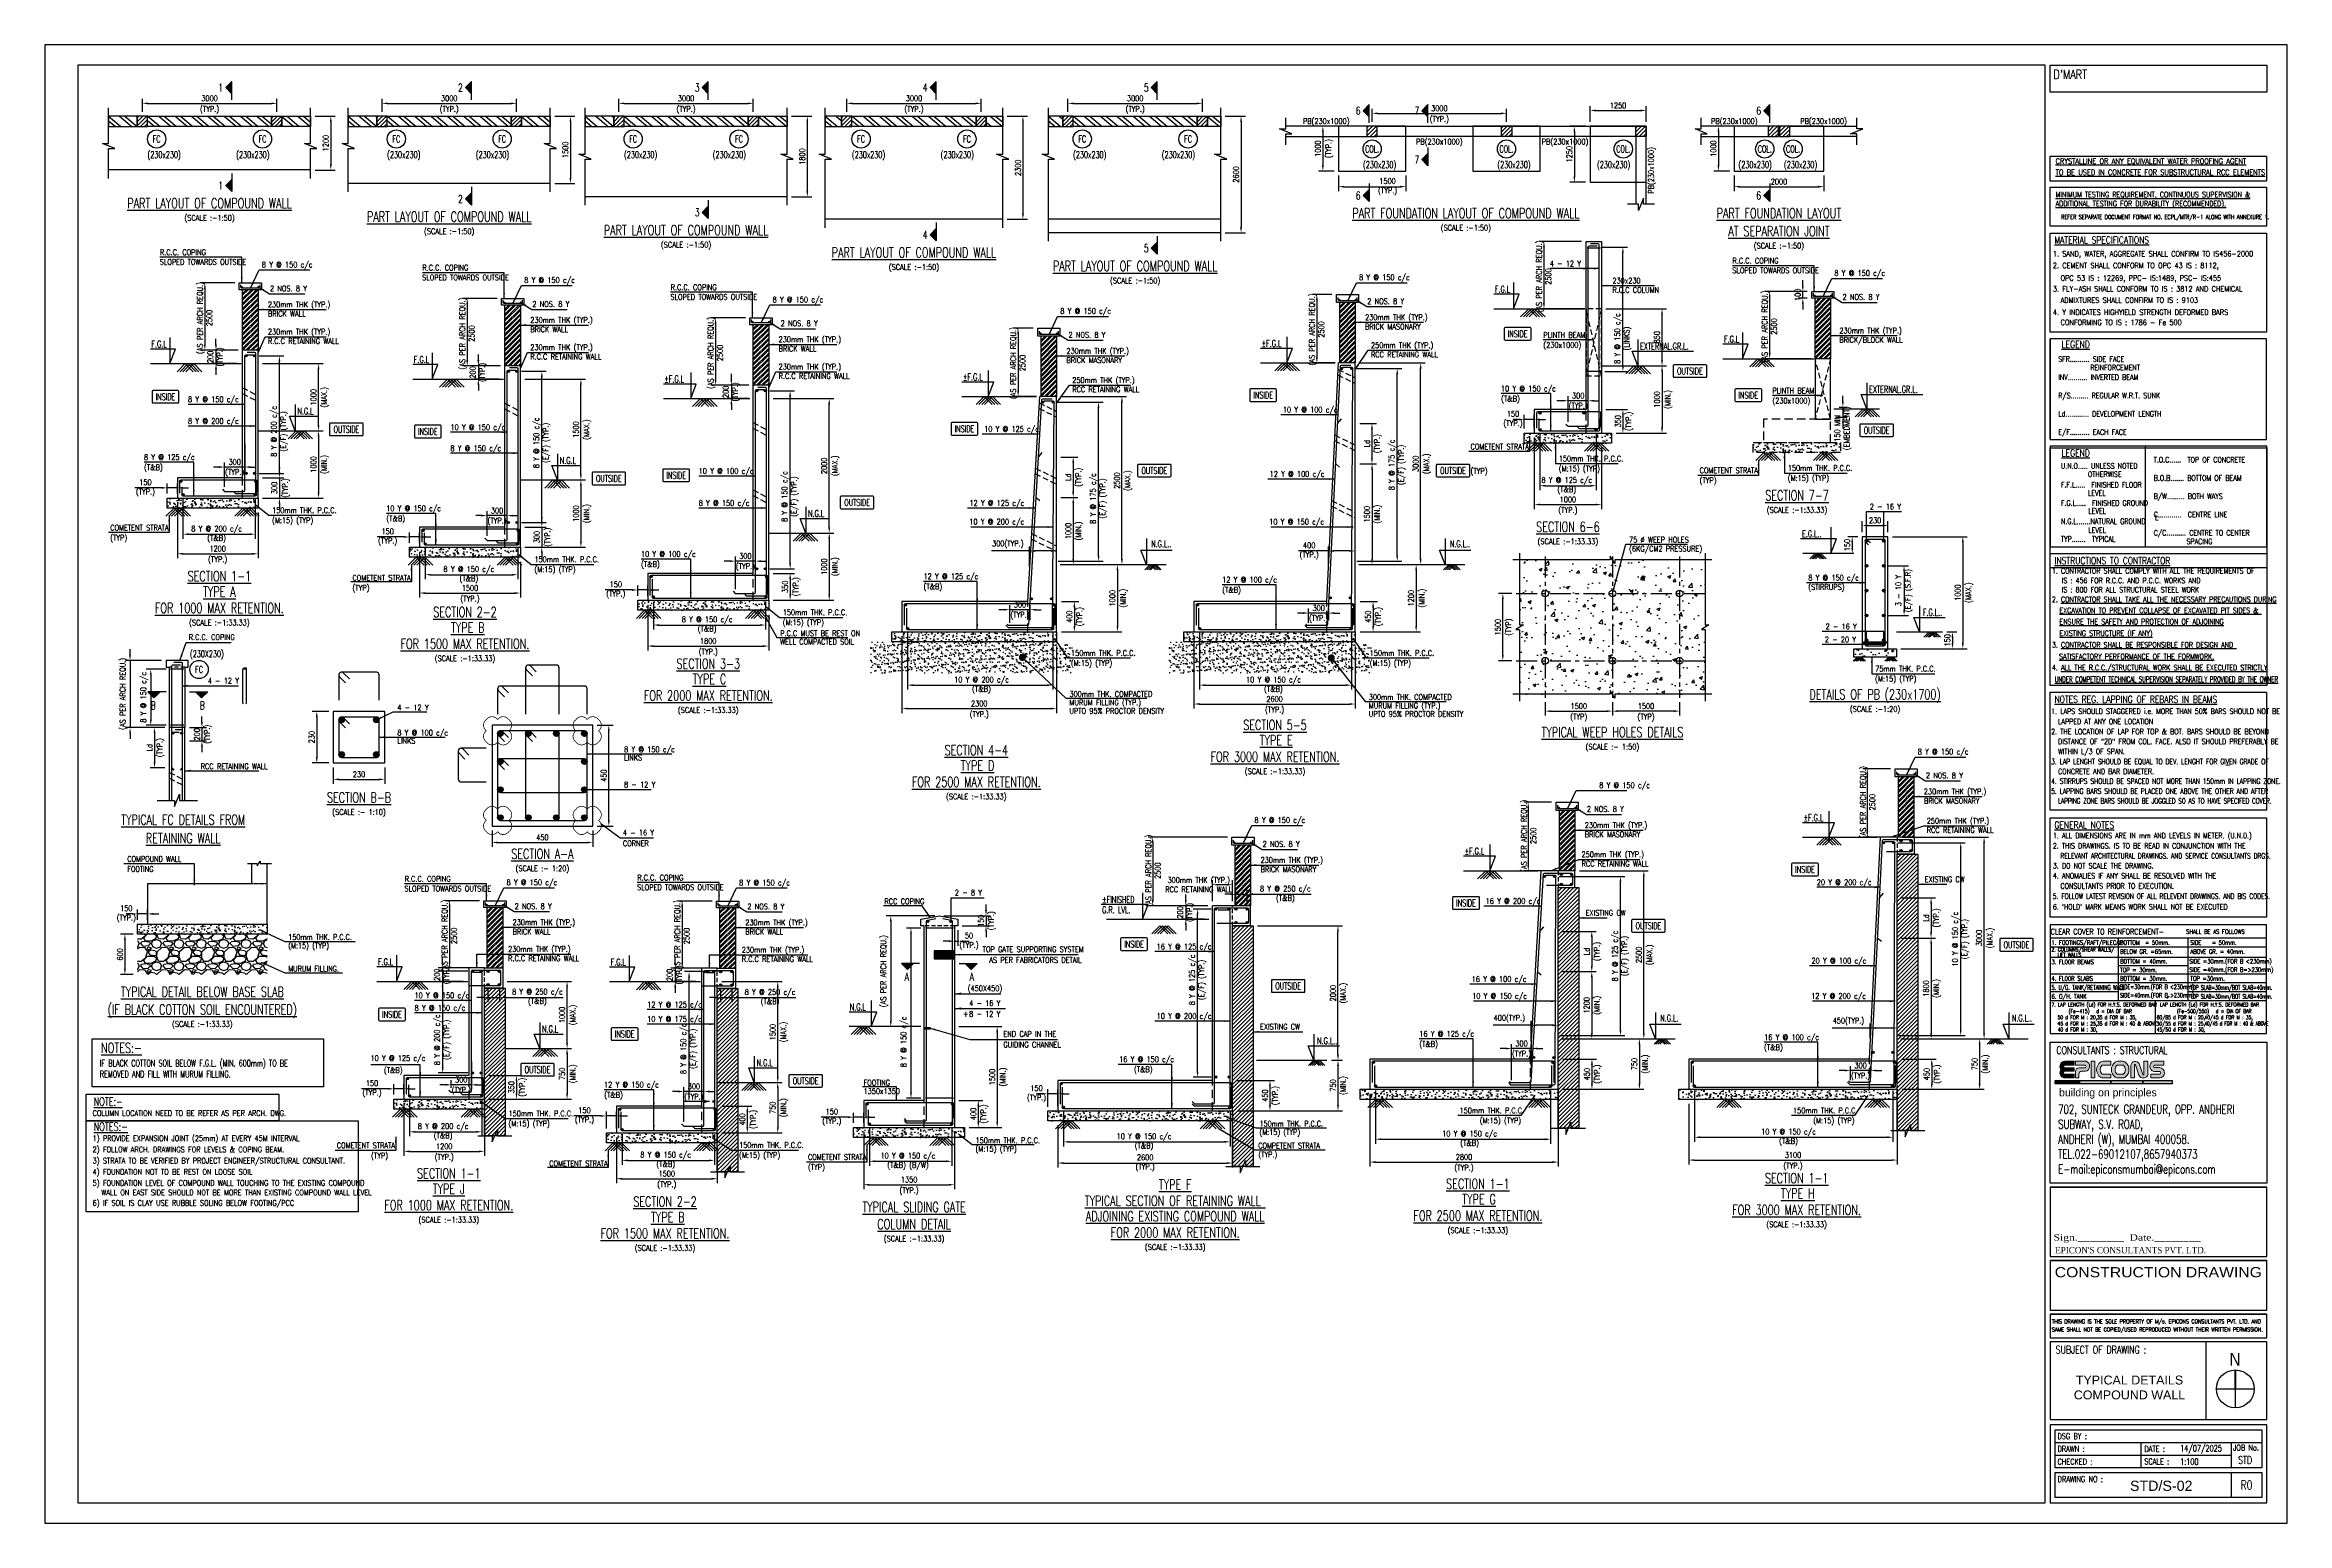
# Model space of a CAD drawing. Header units: millimetres. Extents: x 2843046 to 3042813, y -234641 to -168101.
# Drawn here: x 2942701 to 3042813, y -234641 to -168658 of the extents above; entities that cross this region are included whole.
import ezdxf
from ezdxf.enums import TextEntityAlignment as Align

# ---------------------------------------------------------------- set-up
doc = ezdxf.new("R2010")
doc.units = ezdxf.units.MM
doc.header["$MEASUREMENT"] = 0
doc.header["$PDMODE"] = 34
doc.header["$PDSIZE"] = -5
for name, pattern in [('CENTER', [2, 1.25, -0.25, 0.25, -0.25]), ('CENTER2', [28.575, 19.05, -3.175, 3.175, -3.175]), ('Hidden', [0.375, 0.25, -0.125])]:
    doc.linetypes.add(name, pattern=pattern)
for name, color, linetype, lineweight in [('00 ECPL LOGO', 250, 'Continuous', 20), ('HEADING-TXT', 1, 'Continuous', 25), ('RIDE-PROFILE', 8, 'Continuous', 25)]:
    doc.layers.add(name, color=color, linetype=linetype, lineweight=lineweight)
for name, color, linetype in [('DIM1', 5, 'Continuous'), ('LINE CUT', 8, 'Continuous'), ('NO. BEAM', 3, 'Continuous'), ('note t', 2, 'Continuous'), ('notes', 1, 'Continuous'), ('S- PILE CAP', 4, 'Continuous'), ('S-BEAM NO', 3, 'Continuous'), ('S-BEAM OUTER', 4, 'Continuous'), ('S-BEAM SIZES', 3, 'Continuous'), ('S-BRECK LINE', 8, 'Continuous'), ('S-CENTER LINE', 8, 'CENTER2'), ('S-CLOUD', 7, 'Continuous'), ('S-COLUMN', 1, 'Continuous'), ('S-COLUMN CIRCLE', 9, 'Continuous'), ('S-COLUMN HATCH', 8, 'Continuous'), ('S-COLUMN NO', 2, 'Continuous'), ('S-COLUMN SIZES', 2, 'Continuous'), ('S-CONCRET LINE', 4, 'Continuous'), ('S-CUT LINE', 8, 'Continuous'), ('S-DIM-1', 5, 'Continuous'), ('S-FILLING', 9, 'Continuous'), ('S-FOOTING', 4, 'Continuous'), ('S-HATCH', 253, 'Continuous'), ('S-LEVEL SECTION', 3, 'Continuous'), ('S-PCC', 9, 'Continuous'), ('S-REINFORCEMENT', 6, 'Continuous'), ('S-RETAINING WALL', 6, 'Continuous'), ('S-SECTION MARK', 1, 'Continuous'), ('S-STIRUPS)', 3, 'Continuous'), ('S-TEXT', 2, 'Continuous'), ('S-TEXT-1', 4, 'Continuous'), ('S-TITIL', 6, 'Continuous'), ('s_STAMP', 9, 'Continuous'), ('s_TITILE', 9, 'Continuous'), ('SCH-LINE', 7, 'Continuous'), ('ss_TITILE', 9, 'Continuous'), ('TEXT1', 2, 'Continuous'), ('TITLE', 6, 'Continuous')]:
    doc.layers.add(name, color=color, linetype=linetype)
doc.styles.add('1PTT-GFC Sheet$0$1PTT-GFC Sheet$0$a-textb', font='arial.ttf')
doc.styles.add('1PTT-GFC Sheet$0$1PTT-GFC Sheet$0$a-texts', font='simplex.shx', dxfattribs={"width": 0.75})
doc.styles.add('1PTT-GFC Sheet$0$TEXT3', font='times.ttf')
doc.styles.add('a-textb', font='arial.ttf')
doc.styles.add('a-texts', font='simplex.shx', dxfattribs={"width": 0.75})
doc.styles.add('D', font='simplex.shx', dxfattribs={"height": 200})
doc.styles.add('ROMANS', font='simplex.shx', dxfattribs={"width": 0.7})
doc.styles.add('TEXT1', font='simplex.shx', dxfattribs={"width": 0.75})
doc.styles.add('VA_ROOM_TEXT', font='GOTHIC.TTF')
doc.dimstyles.new('dim10', dxfattribs={"dimtxt": 250, "dimasz": 250, "dimexe": 200, "dimexo": 200, "dimgap": 100, "dimtad": 1, "dimdec": 0, "dimlfac": 0.1, "dimzin": 0, "dimdsep": 46, "dimtxsty": 'ROMANS', "dimcen": 0, "dimclrd": 5, "dimclre": 5, "dimclrt": 4, "dimadec": 0, "dimazin": 0, "dimtfac": 1, "dimtdec": 0, "dimtix": 1, "dimtofl": 0, "dimtmove": 2, "dimatfit": 3, "dimfxl": 0, "dimtolj": 1, "dimtzin": 0, "dimlwd": -1, "dimlwe": -1, "dimarcsym": 0})
doc.dimstyles.new('dim100', dxfattribs={"dimtxt": 250, "dimasz": 250, "dimexe": 200, "dimexo": 200, "dimgap": 100, "dimtad": 1, "dimdec": 0, "dimzin": 0, "dimdsep": 46, "dimtxsty": 'ROMANS', "dimcen": 0, "dimclrd": 5, "dimclre": 5, "dimclrt": 4, "dimadec": 0, "dimazin": 0, "dimtfac": 1, "dimtdec": 0, "dimtix": 1, "dimtofl": 0, "dimtmove": 2, "dimatfit": 3, "dimfxl": 0, "dimtolj": 1, "dimtzin": 0, "dimlwd": -1, "dimlwe": -1, "dimarcsym": 0})
doc.dimstyles.new('dim20', dxfattribs={"dimtxt": 250, "dimasz": 250, "dimexe": 200, "dimexo": 200, "dimgap": 100, "dimtad": 1, "dimdec": 0, "dimlfac": 0.2, "dimzin": 0, "dimdsep": 46, "dimtxsty": 'ROMANS', "dimcen": 0, "dimclrd": 5, "dimclre": 5, "dimclrt": 4, "dimadec": 0, "dimazin": 0, "dimtfac": 1, "dimtdec": 0, "dimtix": 1, "dimtofl": 0, "dimtmove": 2, "dimatfit": 3, "dimfxl": 0, "dimtolj": 1, "dimtzin": 0, "dimlwd": -1, "dimlwe": -1, "dimarcsym": 0})
doc.dimstyles.new('dim33.33', dxfattribs={"dimtxt": 250, "dimasz": 250, "dimexe": 200, "dimexo": 200, "dimgap": 100, "dimtad": 1, "dimdec": 0, "dimlfac": 0.333331, "dimzin": 0, "dimdsep": 46, "dimtxsty": 'ROMANS', "dimcen": 0, "dimclrd": 5, "dimclre": 5, "dimclrt": 4, "dimadec": 0, "dimazin": 0, "dimtfac": 1, "dimtdec": 0, "dimtix": 1, "dimtofl": 0, "dimtmove": 2, "dimatfit": 3, "dimfxl": 0, "dimtolj": 1, "dimtzin": 0, "dimlwd": -1, "dimlwe": -1, "dimarcsym": 0})
doc.dimstyles.new('dim50', dxfattribs={"dimtxt": 250, "dimasz": 250, "dimexe": 200, "dimexo": 200, "dimgap": 100, "dimtad": 1, "dimdec": 0, "dimlfac": 0.5, "dimzin": 0, "dimdsep": 46, "dimtxsty": 'ROMANS', "dimcen": 0, "dimclrd": 5, "dimclre": 5, "dimclrt": 4, "dimadec": 0, "dimazin": 0, "dimtfac": 1, "dimtdec": 0, "dimtix": 1, "dimtofl": 0, "dimtmove": 2, "dimatfit": 3, "dimfxl": 0, "dimtolj": 1, "dimtzin": 0, "dimlwd": -1, "dimlwe": -1, "dimarcsym": 0})
pattern_1 = [(45, (-15369959.38, 1230740.37), (-88.38834765, 88.38834765), [])]
pattern_2 = [(45, (-15359260.27, 1230740.37), (-88.38834765, 88.38834765), [])]
pattern_3 = [(225, (3058654.113, -207816.288), (15.2387667, -15.2387667), [])]
pattern_4 = [(45, (-15348686.04, 1230740.37), (-88.38834765, 88.38834765), [])]
pattern_5 = [(45, (-15338510.22, 1230740.37), (-88.38834765, 88.38834765), [])]
pattern_6 = [(45, (-15328635.09, 1230740.37), (-88.38834765, 88.38834765), [])]
pattern_7 = [(45, (-15315055.21, 1230294.93), (-88.38834765, 88.38834765), [])]

# ---------------------------------------------------------------- blocks, each defined once
blk = doc.blocks.new('zw$155A')
at = {"layer": '00 ECPL LOGO'}
h = blk.add_hatch(color=152, dxfattribs=at)
h.dxf.hatch_style = 1
h.paths.add_polyline_path([(79640, 17972), (79640, 18120), (79271, 18120, 0.261636), (79116, 18033, 0.285841), (79118, 17796, 0.344902), (79145, 17521, 0.204992), (79277, 17465), (79640, 17465), (79640, 17610), (79286, 17610, -1), (79277, 17727), (79640, 17727), (79640, 17861), (79286, 17861, -1), (79283, 17972)])
h = blk.add_hatch(color=152, dxfattribs=at)
h.dxf.hatch_style = 1
h.paths.add_polyline_path([(80107, 18120), (79689, 18120), (79689, 17972), (80086, 17972, -0.440545), (80086, 17861), (79834, 17861, 0.414214), (79689, 17716), (79689, 17465), (79825, 17465), (79825, 17618, -0.414214), (79934, 17727), (80086, 17727, 0.757811)])
h.paths.add_polyline_path([(80446, 18120), (80304, 18120), (80304, 17465), (80446, 17465)])
h.paths.add_polyline_path([(81081, 18120), (80782, 18120, 0.154275), (80677, 18087, 0.519672), (80677, 17498, 0.154275), (80782, 17465), (81081, 17465), (81081, 17610), (80750, 17610, -0.210356), (80723, 17622, -0.388707), (80723, 17960, -0.210356), (80750, 17972), (81081, 17972)])
h.paths.add_polyline_path([(81540, 18120), (81355, 18120, 0.159018), (81248, 18085, 0.507969), (81248, 17500, 0.159018), (81355, 17465), (81540, 17465, 0.173791), (81656, 17506, 0.472311), (81656, 18078, 0.173791)])
h.paths.add_polyline_path([(81553, 17972, -0.185052), (81577, 17962, -0.445894), (81577, 17619, -0.185052), (81553, 17610), (81348, 17610, -0.185052), (81323, 17619, -0.445894), (81323, 17962, -0.185052), (81348, 17972)], flags=16)
h.paths.add_polyline_path([(82190, 18031, 0.723435), (81870, 17972), (81870, 17465), (82011, 17465), (82011, 17972, -0.723435), (82047, 17986), (82181, 17579, 0.724077), (82538, 17610), (82538, 18120), (82376, 18120), (82376, 17612, -0.755661), (82333, 17598)])
h.paths.add_polyline_path([(83163, 18120), (82770, 18120, 0.823713), (82770, 17724), (83001, 17724, -0.713272), (83001, 17610), (82649, 17610), (82649, 17465), (83001, 17465, 0.900309), (83001, 17871), (82798, 17871, -0.746931), (82798, 17972), (83163, 17972)])
at = {"layer": 'S-TEXT'}
h = blk.add_hatch(color=142, dxfattribs=at)
h.dxf.hatch_style = 1
h.paths.add_polyline_path([(78890, 17369), (78890, 17231), (79850, 17231), (79850, 17369)])
h = blk.add_hatch(color=9, dxfattribs=at)
h.dxf.hatch_style = 1
h.paths.add_polyline_path([(79850, 17369), (81076, 17369), (81076, 17231), (79850, 17231)])
h = blk.add_hatch(color=142, dxfattribs=at)
h.dxf.hatch_style = 1
h.paths.add_polyline_path([(81076, 17231), (82333, 17231), (82333, 17369), (81076, 17369)])
h = blk.add_hatch(color=4, dxfattribs=at)
h.dxf.hatch_style = 1
h.paths.add_polyline_path([(82333, 17369), (82333, 17231), (83486, 17231), (83486, 17369)])
at = {"layer": '00 ECPL LOGO', "color": 152}
for p, q in [((79640, 18120, 0), (79271, 18120, 0)), ((79277, 17727, 0), (79640, 17727, 0)), ((79640, 17610, 0), (79277, 17610, 0)), ((79286, 17972, 0), (79640, 17972, 0)), ((79640, 17861, 0), (79286, 17861, 0)), ((79640, 17727, 0), (79640, 17861, 0)), ((79640, 17465, 0), (79640, 17610, 0)), ((80107, 18120, 0), (79689, 18120, 0)), ((79689, 17716, 0), (79689, 17465, 0)), ((79825, 17618, 0), (79825, 17465, 0)), ((80086, 17861, 0), (79834, 17861, 0)), ((79934, 17727, 0), (80086, 17727, 0)), ((80304, 18120, 0), (80446, 18120, 0)), ((80304, 18120, 0), (80304, 17465, 0)), ((80446, 18120, 0), (80446, 17465, 0)), ((80750, 17972, 0), (81081, 17972, 0)), ((80750, 17610, 0), (81081, 17610, 0)), ((80782, 18120, 0), (81081, 18120, 0)), ((81081, 17972, 0), (81081, 18120, 0)), ((81081, 17465, 0), (81081, 17610, 0)), ((81348, 17972, 0), (81553, 17972, 0)), ((81348, 17610, 0), (81553, 17610, 0)), ((81355, 18120, 0), (81540, 18120, 0)), ((81870, 17972, 0), (81870, 17465, 0)), ((82011, 17972, 0), (82011, 17465, 0)), ((82047, 17986, 0), (82181, 17579, 0)), ((82190, 18031, 0), (82333, 17598, 0)), ((82376, 18120, 0), (82538, 18120, 0)), ((82538, 18120, 0), (82376, 18120, 0)), ((82376, 18120, 0), (82376, 17610, 0)), ((82538, 18120, 0), (82538, 17610, 0)), ((82538, 17972, 0), (82538, 17972, 0)), ((82538, 17610, 0), (82538, 17610, 0)), ((82649, 17465, 0), (82649, 17610, 0)), ((82649, 17610, 0), (83001, 17610, 0)), ((82770, 18120, 0), (83163, 18120, 0)), ((83163, 18120, 0), (82770, 18120, 0)), ((83001, 17724, 0), (82770, 17724, 0)), ((82798, 17972, 0), (83163, 17972, 0)), ((83001, 17871, 0), (82798, 17871, 0)), ((83163, 17972, 0), (83163, 18120, 0)), ((79277, 17465, 0), (79640, 17465, 0)), ((79689, 17465, 0), (79825, 17465, 0)), ((80304, 17465, 0), (80446, 17465, 0)), ((80782, 17465, 0), (81081, 17465, 0)), ((81540, 17465, 0), (81355, 17465, 0)), ((81870, 17465, 0), (82011, 17465, 0)), ((82347, 17465, 0), (82376, 17465, 0)), ((82376, 17466, 0), (82376, 17465, 0)), ((82649, 17465, 0), (83001, 17465, 0)), ((82649, 17465, 0), (83001, 17465, 0))]:
    blk.add_line(p, q, dxfattribs=at)
at = {"layer": '00 ECPL LOGO', "color": 152, "elevation": 0}
for points in [[(79271, 18120), (79640, 18120), (79640, 17972)], [(80086, 17972), (79689, 17972), (79689, 18120), (80107, 18120)], [(80304, 18120), (80446, 18120)], [(80782, 18120), (81081, 18120)], [(81355, 18120), (81540, 18120)], [(82376, 18120), (82538, 18120)], [(82770, 18120), (83163, 18120)]]:
    blk.add_lwpolyline(points, dxfattribs=at)
at = {"layer": '00 ECPL LOGO', "color": 152}
for centre, radius, start, end in [((79307, 17916, 0), 224, 148.64797, 212.45631), ((79307, 17676, 0), 224, 147.54369, 223.66124), ((79271, 17938, 0), 182, 90, 148.64797), ((79282, 17669, 0), 58.8, 94.02421, 265.97579), ((79284, 17916, 0), 55.4, 88.76368, 271.23632), ((79834, 17716, 0), 145, 90, 180), ((79934, 17618, 0), 109, 90, 180), ((80042, 17926, 0), 204, 282.71879, 71.3398), ((80036, 17916, 0), 75.1, 312.44874, 47.55126), ((80884, 17792, 0), 360, 125.08074, 234.91926), ((80908, 17791, 0), 250, 137.51709, 222.48291), ((80782, 17938, 0), 182, 90, 125.08074), ((80750, 17935, 0), 36.3, 90, 137.51709), ((80750, 17647, 0), 36.3, 222.48291, 270), ((81462, 17792, 0), 362, 126.14172, 233.85828), ((81477, 17791, 0), 231, 131.93642, 228.06358), ((81355, 17938, 0), 182, 90, 126.14172), ((81348, 17935, 0), 36.3, 90, 131.93642), ((81348, 17647, 0), 36.3, 228.06358, 270), ((81540, 17938, 0), 182, 50.56378, 90), ((81553, 17935, 0), 36.3, 48.06358, 90), ((81553, 17647, 0), 36.3, 270, 311.93642), ((81423, 17791, 0), 231, 311.93642, 48.06358), ((81420, 17792, 0), 370, 309.43622, 50.56378), ((82040, 17949, 0), 171, 28.74999, 172.28311), ((82031, 17973, 0), 20.3, 40.01913, 183.55226), ((82355, 17653, 0), 189, 203.2219, 346.75502), ((82352, 17611, 0), 23.9, 214.07961, 357.61273), ((82808, 17922, 0), 201, 101.04253, 258.95747), ((82813, 17921, 0), 52.5, 106.48558, 253.51442), ((82980, 17668, 0), 204, 276.00604, 83.99396), ((82982, 17667, 0), 60.3, 289.00161, 70.99839), ((79277, 17647, 0), 182, 223.66124, 270), ((80782, 17647, 0), 182, 234.91926, 270), ((81355, 17647, 0), 182, 233.85828, 270), ((81540, 17647, 0), 182, 270, 309.43622)]:
    blk.add_arc(centre, radius, start, end, dxfattribs=at)
at = {"layer": 'DIM1', "color": 7}
for points in [[(78700, 53637), (87191, 53637), (87191, 52650), (78700, 52650)], [(78700, 52414), (87191, 52414), (87191, 50881), (78700, 50881)], [(78700, 50618), (87190, 50618), (87190, 46725), (78700, 46725)], [(87190, 46462), (78700, 46462), (78700, 42515), (87190, 42515)], [(87204, 42252), (78700, 42252), (78700, 38305), (87204, 38305)], [(78700, 38042), (87200, 38042), (87200, 32869), (78700, 32869)], [(78700, 32606), (87187, 32606), (87187, 27974), (78700, 27974)], [(78700, 27673), (87187, 27673), (87187, 23777), (78700, 23777)]]:
    blk.add_lwpolyline(points, close=True, dxfattribs=at)
at = {"layer": 'notes', "color": 4}
blk.add_line((83278, 20599), (83368, 20682), dxfattribs=at)
at = {"layer": 'S-TEXT', "color": 7, "elevation": 0}
for points in [[(78890, 17369), (79850, 17369), (79850, 17231), (78890, 17231)], [(79850, 17369), (81076, 17369), (81076, 17231), (79850, 17231)], [(81076, 17369), (82333, 17369), (82333, 17231), (81076, 17231)], [(82333, 17369), (83486, 17369), (83486, 17231), (82333, 17231)]]:
    blk.add_lwpolyline(points, close=True, dxfattribs=at)
at = {"layer": 's_TITILE', "color": 1}
for p, q in [((84806, 7119), (84806, 4060)), ((78900, 2172), (78900, 3660)), ((78900, 3660), (87000, 3660)), ((87000, 3660), (87000, 2172)), ((78900, 3164), (87000, 3164)), ((78900, 2668), (85810, 2668)), ((82265, 2172), (82265, 3164)), ((85810, 2172), (85810, 3164)), ((87000, 2172), (78900, 2172)), ((78900, 1000), (78900, 1992)), ((78900, 1992), (87000, 1992)), ((85810, 1000), (85810, 1992)), ((87000, 1992), (87000, 1000)), ((87000, 1000), (78900, 1000))]:
    blk.add_line(p, q, dxfattribs=at)
at = {"layer": 's_TITILE', "color": 7}
blk.add_lwpolyline([(0, 0), (88000, 0), (88000, 58000), (0, 58000)], close=True, dxfattribs=at)
at = {"layer": 's_TITILE', "color": 1}
for points in [[(1300, 800), (78500, 800), (78500, 57200), (1300, 57200)], [(78700, 57200), (87200, 57200), (87200, 56143), (78700, 56143)], [(87200, 18877), (87200, 13333), (78700, 13333), (78700, 18877)], [(78700, 4060), (87200, 4060), (87200, 7119), (78700, 7119)], [(78700, 800), (87200, 800), (87200, 3860), (78700, 3860)]]:
    blk.add_lwpolyline(points, close=True, dxfattribs=at)
for points in [[(78700, 13178), (78700, 10457), (87200, 10457), (87200, 13178), (78700, 13178), (87200, 13178)], [(78700, 13178), (78700, 10457), (87200, 10457), (87200, 13178), (78700, 13178), (87200, 13178)], [(78700, 10303), (78700, 8351), (87200, 8351), (87200, 10303), (78700, 10303), (87200, 10303)], [(78700, 8196), (78700, 7266), (87200, 7266), (87200, 8196), (78700, 8196), (87200, 8196)]]:
    blk.add_lwpolyline(points, dxfattribs=at)
at = {"layer": 'TEXT1', "color": 5}
for p, q in [((87187, 22602), (78700, 22602)), ((87187, 22196), (78700, 22196)), ((87187, 22196), (78700, 22196)), ((87187, 21545), (78700, 21545)), ((87187, 21193), (78700, 21193)), ((87187, 21193), (78700, 21193)), ((84111, 21871), (81379, 21871)), ((81379, 20841), (78700, 20841)), ((87187, 20489), (78700, 20489)), ((87187, 20841), (84111, 20841))]:
    blk.add_line(p, q, dxfattribs=at)
at = {"layer": 'TITLE', "color": 0}
for p, q in [((78700, 42515), (78700, 46462)), ((82436, 38305), (82436, 42252)), ((87187, 22954), (78700, 22954)), ((81379, 20489), (81379, 22954)), ((84111, 20489), (84111, 22954)), ((82834, 19206), (82834, 20489))]:
    blk.add_line(p, q, dxfattribs=at)
blk.add_lwpolyline([(87187, 23476), (78700, 23476), (78700, 19206), (87187, 19206)], close=True, dxfattribs=at)
at = {"layer": '00 ECPL LOGO', "color": 152, "style": 'VA_ROOM_TEXT'}
blk.add_text('building on principles', height=306.82, dxfattribs=at).set_placement((79050, 16745, 0))
at = {"layer": 'HEADING-TXT', "color": 6, "style": 'ROMANS', "width": 0.8}
for s, height, p in [('%%UCRYSTALLINE OR ANY EQUIVALENT WATER PROOFING AGENT', 212.41, (78913, 53332)), ('%%UTO BE USED IN CONCRETE FOR SUBSTRUCTURAL RCC ELEMENTS', 212.41, (78913, 52892)), ('%%UMATERIAL SPECIFICATIONS', 271.54, (78865, 50204)), ('%%ULEGEND', 271.5, (79148, 46111)), ('%%ULEGEND', 271.5, (79148, 41854)), ('%%UINSTRUCTIONS TO CONTRACTOR', 271.54, (78870, 37629)), ('%%UNOTES REG. LAPPING OF REBARS IN BEAMS', 271.54, (78866, 32187)), ('%%UGENERAL NOTES', 271.54, (78865, 27259))]:
    blk.add_text(s, height=height, dxfattribs=at).set_placement(p)
at = {"layer": 'HEADING-TXT', "color": 6, "insert": (78913, 52232), "char_height": 212.411, "width": 8037.04, "attachment_point": 1, "style": 'ROMANS'}
blk.add_mtext('{\\LMINIMUM TESTING REQUIREMENT, CONTINUOUS \\Fsimplex.shx,bigfont.shx;SUPERVISION & ADDITIONAL TESTING \\Fsimplex.shx,bigfont.shx;FOR DURABILITY (RECOMMENDED).}', dxfattribs=at)
at = {"layer": 'note t', "style": 'D', "width": 0.8}
blk.add_text(' CLEAR COVER TO REINFORCEMENT- ', height=219.15, dxfattribs=at).set_placement((78591, 23099))
at = {"layer": 'notes', "color": 4, "style": 'ROMANS'}
for s, height, width, p in [('REFER SEPARATE DOCUMENT FORMAT NO. ECPL/MTR/R-1 ALONG WITH ANNEXURE 1.', 165.21, 0.7, (79131, 51167)), ('2. CEMENT SHALL CONFORM TO OPC 43 IS : 8112,', 211.2, 0.8, (78807, 49239)), ('1. SAND, WATER, AGGREGATE SHALL CONFIRM TO IS456-2000', 211.2, 0.8, (78807, 49698)), ('3. FLY-ASH SHALL CONFORM TO IS : 3812 AND CHEMICAL ', 211.2, 0.8, (78807, 48321)), ('OPC 53 IS : 12269, PPC- IS:1489, PSC- IS:455  ', 211.2, 0.8, (79107, 48745)), ('4. Y INDICATES HIGHYIELD STRENGTH DEFORMED BARS', 211.2, 0.8, (78807, 47403)), ('ADMIXTURES SHALL CONFIRM TO IS : 9103', 211.2, 0.8, (79107, 47878)), ('CONFORMING TO IS : 1786 - Fe 500', 211.2, 0.8, (79107, 47005)), ('SFR.......... SIDE FACE', 211.2, 0.7, (79016, 45568)), ('INV.......... INVERTED BEAM', 211.2, 0.7, (79016, 44851)), ('REINFORCEMENT', 211.2, 0.7, (80271, 45235)), ('R/S......... REGULAR W.R.T. SUNK', 211.2, 0.7, (79016, 44134)), ('Ld............ DEVELOPMENT LENGTH', 211.2, 0.7, (79016, 43417)), ('E/F.......... EACH FACE', 211.2, 0.7, (79016, 42700)), ('U.N.O..... UNLESS NOTED', 211.2, 0.7, (79122, 41374)), ('T.O.C......  TOP OF CONCRETE', 211.2, 0.7, (82763, 41618)), ('F.F.L.....  FINISHED FLOOR', 211.2, 0.7, (79122, 40634)), ('OTHERWISE', 211.2, 0.7, (80181, 41046)), ('LEVEL', 211.2, 0.7, (80181, 40312)), ('B.O.B....... BOTTOM OF BEAM', 211.2, 0.7, (82763, 40901)), ('F.G.L.....  FINISHED GROUND', 211.2, 0.7, (79122, 39917)), ('LEVEL', 211.2, 0.7, (80200, 39606)), ('C............  CENTRE LINE', 211.2, 0.7, (82763, 39467)), ('B/W......... BOTH WAYS', 211.2, 0.7, (82763, 40184)), ('N.G.L.......NATURAL GROUND', 211.2, 0.7, (79122, 39200)), ('LEVEL', 211.2, 0.7, (80193, 38849)), ('C/C.......... CENTRE TO CENTER', 211.2, 0.7, (82763, 38750)), ('L', 211, 0.7, (82814, 39353)), ('TYP.......  TYPICAL', 211.2, 0.7, (79122, 38507)), ('SPACING', 211.2, 0.7, (84051, 38412)), ('1. CONTRACTOR SHALL COMPLY WITH ALL THE REQUIREMENTS OF ', 211.2, 0.7, (78768, 37255)), ('  IS : 456 FOR R.C.C. AND P.C.C. WORKS AND', 211.2, 0.7, (78908, 36877)), ('2. %%UCONTRACTOR SHALL TAKE ALL THE NECESSARY PRECAUTIONS DURING', 211.2, 0.7, (78768, 36138)), ('  IS : 800 FOR ALL STRUCTURAL STEEL WORK', 211.2, 0.7, (78908, 36518)), ('%%UEXCAVATION TO PREVENT COLLAPSE OF EXCAVATED PIT SIDES & ', 211.2, 0.7, (79066, 35707)), ('%%UENSURE THE SAFETY AND PROTECTION OF ADJOINING', 211.2, 0.7, (79066, 35263)), ('3. %%UCONTRACTOR SHALL BE RESPONSIBLE FOR DESIGN AND ', 211.2, 0.7, (78768, 34353)), ('%%UEXISTING STRUCTURE (IF ANY)', 211.2, 0.7, (79066, 34809)), ('4. %%UALL THE R.C.C./STRUCTURAL WORK SHALL BE EXECUTED STRICTLY', 211.2, 0.7, (78768, 33460)), ('%%uSATISFACTORY PERFORMANCE OF THE FORMWORK.', 211.2, 0.7, (79049, 33897)), ('%%UUNDER COMPETENT TECHNICAL SUPERVISION SEPARATELY PROVIDED BY THE OWNER', 211.2, 0.6, (78882, 33000)), ('1. LAPS SHOULD STAGGERED i.e. MORE THAN 50%%% BARS SHOULD NOT BE ', 211.2, 0.7, (78738, 31747)), ('2. THE LOCATION OF LAP FOR TOP & BOT. BARS SHOULD BE BEYOND ', 211.2, 0.7, (78738, 30950)), ('LAPPED AT ANY ONE LOCATION', 211.2, 0.7, (79010, 31348)), ('3. LAP LENGHT SHOULD BE EQUAL TO DEV. LENGHT FOR GIVEN GRADE OF ', 211.2, 0.66, (78738, 29773)), ('WITHIN L/3 OF SPAN.', 211.2, 0.7, (79010, 30174)), ('DISTANCE OF "2D" FROM COL. FACE. ALSO IT SHOULD PREFERABLY BE ', 211.2, 0.7, (79010, 30565)), ('4. STIRRUPS SHOULD BE SPACED NOT MORE THAN 150mm IN LAPPING ZONE.', 211.2, 0.66, (78738, 29006)), ('CONCRETE AND BAR DIAMETER.', 211.2, 0.7, (79010, 29388)), ('5. LAPPING BARS SHOULD BE PLACED ONE ABOVE THE OTHER AND AFTER ', 211.2, 0.66, (78738, 28615)), ('LAPPING ZONE BARS SHOULD BE JOGGLED SO AS TO HAVE SPECIFED COVER.', 211.2, 0.62, (79010, 28230)), ('2. THIS DRAWINGS. IS TO BE READ IN CONJUNCTION WITH THE', 211.2, 0.7, (78805, 26470)), ('1. ALL DIMENSIONS ARE IN mm AND LEVELS IN METER. (U.N.0.)', 211.2, 0.7, (78805, 26869)), ('3. DO NOT SCALE THE DRAWING. ', 211.2, 0.7, (78805, 25686)), ('RELEVANT ARCHITECTURAL DRAWINGS. AND SERVICE CONSULTANTS DRGS.', 211.2, 0.65, (79106, 26072)), ('5. FOLLOW LATEST REVISION OF ALL RELEVENT DRAWINGS. AND BIS CODES.', 211.2, 0.65, (78805, 24491)), ('4. ANOMALIES IF ANY SHALL BE RESOLVED WITH THE', 211.2, 0.7, (78805, 25294)), ('CONSULTANTS PRIOR TO EXECUTION.', 211.2, 0.7, (79106, 24893)), ("6. `HOLD' MARK MEANS WORK SHALL NOT BE EXECUTED", 211.2, 0.7, (78805, 24075)), ('SHALL BE AS FOLLOWS', 174.32, 0.7, (84037, 23120)), ('50 d FOR M : 20,', 149.42, 0.7, (78989, 19769, -112947)), ('45 d FOR M : 25,', 149.42, 0.7, (78988, 19525, -112947)), ('40 d FOR M : 30,', 149.42, 0.7, (78991, 19291, -112947)), ('35 d FOR M : 35,', 149.42, 0.7, (80531, 19768, -112947)), ('35 d FOR M : 40 & ABOVE', 149.42, 0.7, (80534, 19526, -112947)), ('50/55 d FOR M : 25,', 149.42, 0.7, (82877, 19525, -112947)), ('45/50 d FOR M : 30,', 149.42, 0.7, (82881, 19291, -112947)), ('60/65 d FOR M : 20,', 149.42, 0.7, (82878, 19769, -112947)), ('40/45 d FOR M : 35,', 149.42, 0.7, (84753, 19768, -112947)), ('40/45 d FOR M : 40 & ABOVE', 149.42, 0.65, (84756, 19526, -112947))]:
    blk.add_text(s, height=height, dxfattribs=dict(at, width=width)).set_placement(p)
for s, height, width, p in [('1. FOOTINGS/RAFT/PILECAP', 174.32, 0.7, (78751, 22778)), ('2. COLUMNS/SHEAR WALLS/', 149.42, 0.7, (78751, 22503)), ('3. FL00R BEAMS ', 174.32, 0.7, (78751, 22020)), ('LIFT WALLS', 149.4, 0.7, (78987, 22296)), ('BOTTOM  = 50mm.', 174.32, 0.7, (81444, 22778)), ('BELOW GR. =65mm.', 174.32, 0.7, (81444, 22426)), ('BOTTOM = 40mm.', 174.32, 0.7, (81444, 22043)), ('SIDE =30mm.(FOR B <230mm)', 174.32, 0.7, (84159, 22043)), ('ABOVE GR. = 40mm.', 174.32, 0.7, (84200, 22426)), ('SIDE    = 50mm.', 174.32, 0.7, (84200, 22778)), ('5. U/G. TANK/RETAINING WALL', 174.32, 0.65, (78751, 21017)), ('4. FL00R SLABS ', 174.32, 0.7, (78751, 21369)), ('TOP = 30mm.', 174.32, 0.7, (81444, 21705)), ('SIDE=30mm.(FOR B <230mm)', 174.32, 0.65, (81440, 21040)), ('BOTTOM = 30mm.', 174.32, 0.7, (81444, 21369)), ('SIDE =40mm.(FOR B=>230mm)', 174.32, 0.7, (84159, 21714)), ('TOP SLAB=30mm/BOT SLAB=40mm.', 174.32, 0.6, (84200, 21017)), ('TOP =30mm.', 174.3, 0.7, (84200, 21369)), ('7. LAP LENGTH (Ld) FOR H.Y.S. DEFORMED BAR', 149.42, 0.7, (78751, 20344)), ('6. O/H. TANK', 174.32, 0.7, (78751, 20665)), ('SIDE=40mm.(FOR B >230mm)', 174.32, 0.65, (81440, 20711)), ('LAP LENGTH (Ld) FOR H.Y.S. DEFORMED BAR', 149.42, 0.7, (83008, 20344)), ('TOP SLAB=30mm/BOT SLAB=40mm.', 174.32, 0.6, (84200, 20665)), ('(Fe-415)   d = DIA OF BAR', 149.42, 0.7, (79425, 20085)), ('(Fe-500/550)   d = DIA OF BAR', 149.42, 0.7, (83669, 20085))]:
    blk.add_text(s, height=height, dxfattribs=dict(at, width=width)).set_placement(p, align=Align.MIDDLE_LEFT)
at = {"layer": 'S-TEXT-1', "insert": (79013, 16414), "char_height": 352.07, "width": 7521.74, "attachment_point": 1, "style": 'ROMANS'}
blk.add_mtext('702, SUNTECK GRANDEUR, OPP. ANDHERI SUBWAY, S.V. ROAD,\\PANDHERI (W), MUMBAI 400058.\\PTEL.022-69012107,8657940373\\PE-mail:epiconsmumbai@epicons.com', dxfattribs=at)
at = {"layer": 's_STAMP', "style": '1PTT-GFC Sheet$0$TEXT3', "width": 1.2}
blk.add_text('Sign.________  Date.________', height=250, dxfattribs=at).set_placement((81715, 11171), align=Align.MIDDLE)
at = {"layer": 's_STAMP', "style": '1PTT-GFC Sheet$0$TEXT3', "width": 0.963345}
blk.add_text("EPICON'S CONSULTANTS PVT. LTD.", height=250, dxfattribs=at).set_placement((78896, 10585), (84818, 10585), align=Align.FIT)
at = {"layer": 's_TITILE', "color": 2, "style": '1PTT-GFC Sheet$0$1PTT-GFC Sheet$0$a-texts', "width": 0.75}
for s, height, p in [('CONSULTANTS : STRUCTURAL', 300, (78945, 18406)), ('SUBJECT OF DRAWING :', 300, (78915, 6656)), ('DSG BY :', 225, (78989, 3299)), ('DRAWN :', 225, (78989, 2803)), ('DATE :', 225, (82397, 2803)), ('JOB No.', 225, (85878, 2850)), ('CHECKED :', 225, (78989, 2298)), ('DRAWING NO :', 225, (78991, 1613)), ('SCALE :', 225, (82397, 2307))]:
    blk.add_text(s, height=height, dxfattribs=at).set_placement(p)
at = {"layer": 'ss_TITILE', "color": 2, "style": 'a-texts', "width": 0.75}
blk.add_text('1:100', height=250, dxfattribs=at).set_placement((83799, 2285))
blk.add_text('R0', height=350, dxfattribs=at).set_placement((86405, 1496), align=Align.MIDDLE_CENTER)
at = {"layer": 'TEXT1', "style": 'ROMANS', "width": 0.75}
for s, p in [('THIS DRAWING IS THE SOLE PROPERTY OF M/s. EPICONS CONSULTANTS PVT. LTD. AND', (78764, 7834)), ('SAME SHALL NOT BE COPIED/USED REPRODUCED WITHOUT THEIR WRITTEN PERMISSION.', (78764, 7516))]:
    blk.add_text(s, height=160, dxfattribs=at).set_placement(p)
blk = doc.blocks.new('*D271')
at = {"layer": 'Defpoints', "color": 0, "lineweight": -2}
for p in [(3001862, -215276, -50), (3010262, -215726, -1646088), (3010262, -218525)]:
    blk.add_point(p, dxfattribs=at)
at = {"layer": 'S-DIM-1', "color": 5}
for p, q in [((3001862, -215476), (3001862, -218725)), ((3010262, -215926), (3010262, -218725)), ((3002112, -218525), (3010012, -218525))]:
    blk.add_line(p, q, dxfattribs=at)
at = {"layer": 'S-DIM-1', "color": 5, "lineweight": -2}
for points in [[(3002112, -218484), (3002112, -218567), (3001862, -218525)], [(3010012, -218484), (3010012, -218567), (3010262, -218525)]]:
    blk.add_solid(points, dxfattribs=at)
at = {"layer": 'S-DIM-1', "color": 4, "char_height": 250, "attachment_point": 5, "style": 'ROMANS'}
for s, insert in [('\\A1;2800', (3006062, -218300)), ('\\A1;(TYP.)', (3006062, -218816))]:
    blk.add_mtext(s, dxfattribs=dict(at, insert=insert))
blk = doc.blocks.new('*D272')
at = {"layer": 'Defpoints', "color": 0, "lineweight": -2}
for p in [(2947056, -171844, -1), (2953056, -171270), (2953056, -171844, -1)]:
    blk.add_point(p, dxfattribs=at)
at = {"layer": 'S-DIM-1', "color": 5}
for p, q in [((2947056, -171644), (2947056, -171070)), ((2953056, -171644), (2953056, -171070)), ((2947306, -171270), (2952806, -171270))]:
    blk.add_line(p, q, dxfattribs=at)
at = {"layer": 'S-DIM-1', "color": 5, "lineweight": -2}
for points in [[(2947306, -171229), (2947306, -171312), (2947056, -171270)], [(2952806, -171229), (2952806, -171312), (2953056, -171270)]]:
    blk.add_solid(points, dxfattribs=at)
at = {"layer": 'S-DIM-1', "color": 4, "char_height": 250, "attachment_point": 5, "style": 'ROMANS'}
for s, insert in [('\\A1;3000', (2950056, -171045)), ('\\A1;(TYP.)', (2950056, -171561))]:
    blk.add_mtext(s, dxfattribs=dict(at, insert=insert))
blk = doc.blocks.new('*D334')
at = {"layer": 'Defpoints', "color": 0, "lineweight": -2}
for p in [(2954564, -171844), (2954564, -174244), (2955468, -174244)]:
    blk.add_point(p, dxfattribs=at)
at = {"layer": 'S-DIM-1', "color": 5}
for p, q in [((2954764, -171844), (2955668, -171844)), ((2955468, -172094), (2955468, -173994)), ((2954764, -174244), (2955668, -174244))]:
    blk.add_line(p, q, dxfattribs=at)
at = {"layer": 'S-DIM-1', "color": 5, "lineweight": -2}
for points in [[(2955427, -172094), (2955510, -172094), (2955468, -171844)], [(2955427, -173994), (2955510, -173994), (2955468, -174244)]]:
    blk.add_solid(points, dxfattribs=at)
at = {"layer": 'S-DIM-1', "color": 4, "insert": (2955243, -173044), "char_height": 250, "attachment_point": 5, "rotation": 90, "style": 'ROMANS'}
blk.add_mtext('\\A1;1200', dxfattribs=at)
blk = doc.blocks.new('*D273')
at = {"layer": 'Defpoints', "color": 0, "lineweight": -2}
for p in [(2957755, -171844, -1), (2963755, -171270), (2963755, -171844, -1)]:
    blk.add_point(p, dxfattribs=at)
at = {"layer": 'S-DIM-1', "color": 5}
for p, q in [((2957755, -171644), (2957755, -171070)), ((2963755, -171644), (2963755, -171070)), ((2958005, -171270), (2963505, -171270))]:
    blk.add_line(p, q, dxfattribs=at)
at = {"layer": 'S-DIM-1', "color": 5, "lineweight": -2}
for points in [[(2958005, -171229), (2958005, -171312), (2957755, -171270)], [(2963505, -171229), (2963505, -171312), (2963755, -171270)]]:
    blk.add_solid(points, dxfattribs=at)
at = {"layer": 'S-DIM-1', "color": 4, "char_height": 250, "attachment_point": 5, "style": 'ROMANS'}
for s, insert in [('\\A1;3000', (2960755, -171045)), ('\\A1;(TYP.)', (2960755, -171561))]:
    blk.add_mtext(s, dxfattribs=dict(at, insert=insert))
blk = doc.blocks.new('*D335')
at = {"layer": 'Defpoints', "color": 0, "lineweight": -2}
for p in [(2965263, -171844), (2965263, -174844), (2966167, -174844)]:
    blk.add_point(p, dxfattribs=at)
at = {"layer": 'S-DIM-1', "color": 5}
for p, q in [((2965463, -171844), (2966367, -171844)), ((2966167, -172094), (2966167, -174594)), ((2965463, -174844), (2966367, -174844))]:
    blk.add_line(p, q, dxfattribs=at)
at = {"layer": 'S-DIM-1', "color": 5, "lineweight": -2}
for points in [[(2966126, -172094), (2966209, -172094), (2966167, -171844)], [(2966126, -174594), (2966209, -174594), (2966167, -174844)]]:
    blk.add_solid(points, dxfattribs=at)
at = {"layer": 'S-DIM-1', "color": 4, "insert": (2965942, -173344), "char_height": 250, "attachment_point": 5, "rotation": 90, "style": 'ROMANS'}
blk.add_mtext('\\A1;1500', dxfattribs=at)
blk = doc.blocks.new('*D274')
at = {"layer": 'Defpoints', "color": 0, "lineweight": -2}
for p in [(2951628, -186259), (2950728, -187503), (2950728, -188587, 16)]:
    blk.add_point(p, dxfattribs=at)
at = {"layer": 'S-DIM-1', "color": 5}
for p, q in [((2951628, -186459), (2951628, -187703)), ((2950728, -188387), (2950728, -187303))]:
    blk.add_line(p, q, dxfattribs=at)
at = {"layer": 'S-DIM-1', "color": 5, "lineweight": -3}
for p, q in [((2950478, -187503), (2950228, -187503)), ((2951628, -187503), (2950728, -187503)), ((2951878, -187503), (2952128, -187503))]:
    blk.add_line(p, q, dxfattribs=at)
at = {"layer": 'S-DIM-1', "color": 5, "lineweight": -2}
for points in [[(2950478, -187461), (2950478, -187545), (2950728, -187503)], [(2951878, -187461), (2951878, -187545), (2951628, -187503)]]:
    blk.add_solid(points, dxfattribs=at)
at = {"layer": 'S-DIM-1', "color": 4, "char_height": 250, "style": 'ROMANS'}
for s, insert, attachment_point in [('\\A1;300', (2951178, -187403), 8), ('\\A1;(TYP.)', (2951178, -187603), 2)]:
    blk.add_mtext(s, dxfattribs=dict(at, insert=insert, attachment_point=attachment_point))
blk = doc.blocks.new('*D275')
at = {"layer": 'Defpoints', "color": 0, "lineweight": -2}
for p in [(2952068, -182537, 0), (2953174, -182537), (2952068, -187785, -34)]:
    blk.add_point(p, dxfattribs=at)
at = {"layer": 'S-DIM-1', "color": 5}
for p, q in [((2952268, -182537), (2953374, -182537)), ((2952268, -187785), (2953374, -187785))]:
    blk.add_line(p, q, dxfattribs=at)
at = {"layer": 'S-DIM-1', "color": 5, "lineweight": -3}
blk.add_line((2953174, -187535), (2953174, -182787), dxfattribs=at)
at = {"layer": 'S-DIM-1', "color": 5, "lineweight": -2}
for points in [[(2953133, -182787), (2953216, -182787), (2953174, -182537)], [(2953133, -187535), (2953216, -187535), (2953174, -187785)]]:
    blk.add_solid(points, dxfattribs=at)
at = {"layer": 'S-DIM-1', "color": 4, "insert": (2953174, -185911), "char_height": 250, "attachment_point": 5, "rotation": 90, "style": 'ROMANS'}
blk.add_mtext('\\A1;{8 Y @ 200 c/c\\P(E/F) (TYP.)}', dxfattribs=at)
blk = doc.blocks.new('*D276')
at = {"layer": 'Defpoints', "color": 0, "lineweight": -2}
for p in [(2952218, -187987), (2952218, -188887), (2953174, -188887)]:
    blk.add_point(p, dxfattribs=at)
at = {"layer": 'S-DIM-1', "color": 5}
for p, q in [((2952418, -187987), (2953374, -187987)), ((2952418, -188887), (2953374, -188887))]:
    blk.add_line(p, q, dxfattribs=at)
at = {"layer": 'S-DIM-1', "color": 5, "lineweight": -3}
for p, q in [((2953174, -187737), (2953174, -187487)), ((2953174, -187987), (2953174, -188887)), ((2953174, -189137), (2953174, -189387))]:
    blk.add_line(p, q, dxfattribs=at)
at = {"layer": 'S-DIM-1', "color": 5, "lineweight": -2}
for points in [[(2953133, -187737), (2953216, -187737), (2953174, -187987)], [(2953133, -189137), (2953216, -189137), (2953174, -188887)]]:
    blk.add_solid(points, dxfattribs=at)
at = {"layer": 'S-DIM-1', "color": 4, "char_height": 250, "attachment_point": 5, "rotation": 90, "style": 'ROMANS'}
for s, insert in [('\\A1;(TYP.)', (2953465, -188437)), ('\\A1;300', (2952949, -188437))]:
    blk.add_mtext(s, dxfattribs=dict(at, insert=insert))
blk = doc.blocks.new('*D277')
at = {"layer": 'Defpoints', "color": 0, "lineweight": -2}
for p in [(2948868, -188737, -19), (2952095, -188737, 30), (2952095, -190500)]:
    blk.add_point(p, dxfattribs=at)
at = {"layer": 'S-DIM-1', "color": 5}
for p, q in [((2948868, -188937), (2948868, -190700)), ((2952095, -188937), (2952095, -190700)), ((2949118, -190500), (2951845, -190500))]:
    blk.add_line(p, q, dxfattribs=at)
at = {"layer": 'S-DIM-1', "color": 5, "lineweight": -2}
for points in [[(2949118, -190458), (2949118, -190542), (2948868, -190500)], [(2951845, -190458), (2951845, -190542), (2952095, -190500)]]:
    blk.add_solid(points, dxfattribs=at)
at = {"layer": 'S-DIM-1', "color": 4, "insert": (2950368, -190500), "char_height": 250, "attachment_point": 5, "style": 'ROMANS'}
blk.add_mtext('\\A1;{8 Y @ 200 c/c\\P(T&B)}', dxfattribs=at)
blk = doc.blocks.new('*D278')
at = {"layer": 'Defpoints', "color": 0, "lineweight": -2}
for p in [(2948618, -188887, -19), (2952218, -189337), (2952218, -191373)]:
    blk.add_point(p, dxfattribs=at)
at = {"layer": 'S-DIM-1', "color": 5}
for p, q in [((2948618, -189087), (2948618, -191573)), ((2952218, -189537), (2952218, -191573)), ((2948868, -191373), (2951968, -191373))]:
    blk.add_line(p, q, dxfattribs=at)
at = {"layer": 'S-DIM-1', "color": 5, "lineweight": -2}
for points in [[(2948868, -191331), (2948868, -191414), (2948618, -191373)], [(2951968, -191331), (2951968, -191414), (2952218, -191373)]]:
    blk.add_solid(points, dxfattribs=at)
at = {"layer": 'S-DIM-1', "color": 4, "char_height": 250, "attachment_point": 5, "style": 'ROMANS'}
for s, insert in [('\\A1;1200', (2950418, -191148)), ('\\A1;(TYP.)', (2950418, -191663))]:
    blk.add_mtext(s, dxfattribs=dict(at, insert=insert))
blk = doc.blocks.new('*D279')
at = {"layer": 'Defpoints', "color": 0, "lineweight": -2}
for p in [(2952218, -185887), (2952218, -188887, -50), (2954920, -188887)]:
    blk.add_point(p, dxfattribs=at)
at = {"layer": 'S-DIM-1', "color": 5}
for p, q in [((2952418, -185887), (2955120, -185887)), ((2952418, -188887), (2955120, -188887))]:
    blk.add_line(p, q, dxfattribs=at)
at = {"layer": 'S-DIM-1', "color": 5, "lineweight": -3}
blk.add_line((2954920, -186137), (2954920, -188637), dxfattribs=at)
at = {"layer": 'S-DIM-1', "color": 5, "lineweight": -2}
for points in [[(2954879, -186137), (2954962, -186137), (2954920, -185887)], [(2954879, -188637), (2954962, -188637), (2954920, -188887)]]:
    blk.add_solid(points, dxfattribs=at)
at = {"layer": 'S-DIM-1', "color": 4, "char_height": 250, "attachment_point": 5, "rotation": 90, "style": 'ROMANS'}
for s, insert in [('\\A1;1000', (2954695, -187387)), ('\\A1;(MIN.)', (2955211, -187387))]:
    blk.add_mtext(s, dxfattribs=dict(at, insert=insert))
blk = doc.blocks.new('*D280')
at = {"layer": 'Defpoints', "color": 0, "lineweight": -2}
for p in [(2952218, -182887), (2954920, -182887), (2952218, -185887)]:
    blk.add_point(p, dxfattribs=at)
at = {"layer": 'S-DIM-1', "color": 5}
for p, q in [((2952418, -182887), (2955120, -182887)), ((2952418, -185887), (2955120, -185887))]:
    blk.add_line(p, q, dxfattribs=at)
at = {"layer": 'S-DIM-1', "color": 5, "lineweight": -3}
blk.add_line((2954920, -185637), (2954920, -183137), dxfattribs=at)
at = {"layer": 'S-DIM-1', "color": 5, "lineweight": -2}
for points in [[(2954879, -183137), (2954962, -183137), (2954920, -182887)], [(2954879, -185637), (2954962, -185637), (2954920, -185887)]]:
    blk.add_solid(points, dxfattribs=at)
at = {"layer": 'S-DIM-1', "color": 4, "char_height": 250, "attachment_point": 5, "rotation": 90, "style": 'ROMANS'}
for s, insert in [('\\A1;1000', (2954695, -184387)), ('\\A1;(MAX.)', (2955211, -184387))]:
    blk.add_mtext(s, dxfattribs=dict(at, insert=insert))
blk = doc.blocks.new('*D254')
at = {"layer": 'Defpoints', "color": 0, "lineweight": -2}
for p in [(2948168, -188430), (2948168, -188887), (2948618, -188887)]:
    blk.add_point(p, dxfattribs=at)
at = {"layer": 'S-DIM-1', "color": 5, "lineweight": -3}
for p, q in [((2947918, -188430), (2946718, -188430)), ((2948618, -188430), (2948168, -188430)), ((2948868, -188430), (2949118, -188430))]:
    blk.add_line(p, q, dxfattribs=at)
at = {"layer": 'S-DIM-1', "color": 5}
for p, q in [((2948168, -188687), (2948168, -188230)), ((2948618, -188687), (2948618, -188230))]:
    blk.add_line(p, q, dxfattribs=at)
at = {"layer": 'S-DIM-1', "color": 5, "lineweight": -2}
for points in [[(2947918, -188388), (2947918, -188472), (2948168, -188430)], [(2948868, -188388), (2948868, -188472), (2948618, -188430)]]:
    blk.add_solid(points, dxfattribs=at)
at = {"layer": 'S-DIM-1', "color": 4, "insert": (2947193, -188430), "char_height": 250, "attachment_point": 5, "style": 'ROMANS'}
blk.add_mtext('\\A1;150\\P(TYP.)', dxfattribs=at)
blk = doc.blocks.new('*D255')
at = {"layer": 'Defpoints', "color": 0, "lineweight": -2}
for p in [(2950342, -182887), (2951468, -182887, -1), (2951528, -182287, -1)]:
    blk.add_point(p, dxfattribs=at)
at = {"layer": 'S-DIM-1', "color": 5, "lineweight": -3}
for p, q in [((2950342, -182037), (2950342, -181787)), ((2950342, -182287), (2950342, -182887)), ((2950342, -183137), (2950342, -183387))]:
    blk.add_line(p, q, dxfattribs=at)
at = {"layer": 'S-DIM-1', "color": 5}
for p, q in [((2951328, -182287), (2950142, -182287)), ((2951268, -182887), (2950142, -182887))]:
    blk.add_line(p, q, dxfattribs=at)
at = {"layer": 'S-DIM-1', "color": 5, "lineweight": -2}
for points in [[(2950300, -182037), (2950383, -182037), (2950342, -182287)], [(2950300, -183137), (2950383, -183137), (2950342, -182887)]]:
    blk.add_solid(points, dxfattribs=at)
at = {"layer": 'S-DIM-1', "color": 4, "insert": (2950342, -182587), "char_height": 250, "attachment_point": 5, "rotation": 90, "style": 'ROMANS'}
blk.add_mtext('\\A1;200\\P(TYP.)', dxfattribs=at)
blk = doc.blocks.new('*D256')
at = {"layer": 'Defpoints', "color": 0, "lineweight": -2}
for p in [(2962442, -189671), (2963342, -189952), (2962442, -190780, 16)]:
    blk.add_point(p, dxfattribs=at)
at = {"layer": 'S-DIM-1', "color": 5, "lineweight": -3}
for p, q in [((2962192, -189671), (2961942, -189671)), ((2963342, -189671), (2962442, -189671)), ((2963592, -189671), (2963842, -189671))]:
    blk.add_line(p, q, dxfattribs=at)
at = {"layer": 'S-DIM-1', "color": 5}
for p, q in [((2962442, -190580), (2962442, -189471)), ((2963342, -189752), (2963342, -189471))]:
    blk.add_line(p, q, dxfattribs=at)
at = {"layer": 'S-DIM-1', "color": 5, "lineweight": -2}
for points in [[(2962192, -189629), (2962192, -189713), (2962442, -189671)], [(2963592, -189629), (2963592, -189713), (2963342, -189671)]]:
    blk.add_solid(points, dxfattribs=at)
at = {"layer": 'S-DIM-1', "color": 4, "char_height": 250, "style": 'ROMANS'}
for s, insert, attachment_point in [('\\A1;(TYP.)', (2962892, -189771), 2), ('\\A1;300', (2962892, -189571), 8)]:
    blk.add_mtext(s, dxfattribs=dict(at, insert=insert, attachment_point=attachment_point))
blk = doc.blocks.new('*D257')
at = {"layer": 'Defpoints', "color": 0, "lineweight": -2}
for p in [(2963782, -183230, 0), (2964889, -183230), (2963782, -189978, -34)]:
    blk.add_point(p, dxfattribs=at)
at = {"layer": 'S-DIM-1', "color": 5}
for p, q in [((2963982, -183230), (2965089, -183230)), ((2963982, -189978), (2965089, -189978))]:
    blk.add_line(p, q, dxfattribs=at)
at = {"layer": 'S-DIM-1', "color": 5, "lineweight": -3}
blk.add_line((2964889, -189728), (2964889, -183480), dxfattribs=at)
at = {"layer": 'S-DIM-1', "color": 5, "lineweight": -2}
for points in [[(2964847, -183480), (2964931, -183480), (2964889, -183230)], [(2964847, -189728), (2964931, -189728), (2964889, -189978)]]:
    blk.add_solid(points, dxfattribs=at)
at = {"layer": 'S-DIM-1', "color": 4, "insert": (2964889, -186424), "char_height": 250, "attachment_point": 5, "rotation": 90, "style": 'ROMANS'}
blk.add_mtext('\\A1;{8 Y @ 150 c/c\\P(E/F) (TYP.)}', dxfattribs=at)
blk = doc.blocks.new('*D258')
at = {"layer": 'Defpoints', "color": 0, "lineweight": -2}
for p in [(2963932, -190180), (2963932, -191080), (2964889, -191080)]:
    blk.add_point(p, dxfattribs=at)
at = {"layer": 'S-DIM-1', "color": 5}
for p, q in [((2964132, -190180), (2965089, -190180)), ((2964132, -191080), (2965089, -191080))]:
    blk.add_line(p, q, dxfattribs=at)
at = {"layer": 'S-DIM-1', "color": 5, "lineweight": -3}
for p, q in [((2964889, -189930), (2964889, -189680)), ((2964889, -190180), (2964889, -191080)), ((2964889, -191330), (2964889, -191580))]:
    blk.add_line(p, q, dxfattribs=at)
at = {"layer": 'S-DIM-1', "color": 5, "lineweight": -2}
for points in [[(2964847, -189930), (2964931, -189930), (2964889, -190180)], [(2964847, -191330), (2964931, -191330), (2964889, -191080)]]:
    blk.add_solid(points, dxfattribs=at)
at = {"layer": 'S-DIM-1', "color": 4, "char_height": 250, "attachment_point": 5, "rotation": 90, "style": 'ROMANS'}
for s, insert in [('\\A1;300', (2964664, -190630)), ('\\A1;(TYP.)', (2965179, -190630))]:
    blk.add_mtext(s, dxfattribs=dict(at, insert=insert))
blk = doc.blocks.new('*D259')
at = {"layer": 'Defpoints', "color": 0, "lineweight": -2}
for p in [(2959682, -190930, -19), (2963811, -190930, 30), (2963811, -192309)]:
    blk.add_point(p, dxfattribs=at)
at = {"layer": 'S-DIM-1', "color": 5}
for p, q in [((2959682, -191130), (2959682, -192509)), ((2963811, -191130), (2963811, -192509)), ((2959932, -192309), (2963561, -192309))]:
    blk.add_line(p, q, dxfattribs=at)
at = {"layer": 'S-DIM-1', "color": 5, "lineweight": -2}
for points in [[(2959932, -192267), (2959932, -192350), (2959682, -192309)], [(2963561, -192267), (2963561, -192350), (2963811, -192309)]]:
    blk.add_solid(points, dxfattribs=at)
at = {"layer": 'S-DIM-1', "color": 4, "insert": (2961632, -192309), "char_height": 250, "attachment_point": 5, "style": 'ROMANS'}
blk.add_mtext('\\A1;{8 Y @ 150 c/c\\P(T&B)}', dxfattribs=at)
blk = doc.blocks.new('*D260')
at = {"layer": 'Defpoints', "color": 0, "lineweight": -2}
for p in [(2959432, -191080, -19), (2963932, -191530), (2963932, -193126)]:
    blk.add_point(p, dxfattribs=at)
at = {"layer": 'S-DIM-1', "color": 5}
for p, q in [((2959432, -191280), (2959432, -193326)), ((2963932, -191730), (2963932, -193326)), ((2959682, -193126), (2963682, -193126))]:
    blk.add_line(p, q, dxfattribs=at)
at = {"layer": 'S-DIM-1', "color": 5, "lineweight": -2}
for points in [[(2959682, -193085), (2959682, -193168), (2959432, -193126)], [(2963682, -193085), (2963682, -193168), (2963932, -193126)]]:
    blk.add_solid(points, dxfattribs=at)
at = {"layer": 'S-DIM-1', "color": 4, "char_height": 250, "attachment_point": 5, "style": 'ROMANS'}
for s, insert in [('\\A1;(TYP.)', (2961682, -193417)), ('\\A1;1500', (2961682, -192901))]:
    blk.add_mtext(s, dxfattribs=dict(at, insert=insert))
blk = doc.blocks.new('*D261')
at = {"layer": 'Defpoints', "color": 0, "lineweight": -2}
for p in [(2963932, -188080), (2963932, -191080, -50), (2966635, -191080)]:
    blk.add_point(p, dxfattribs=at)
at = {"layer": 'S-DIM-1', "color": 5}
for p, q in [((2964132, -188080), (2966835, -188080)), ((2964132, -191080), (2966835, -191080))]:
    blk.add_line(p, q, dxfattribs=at)
at = {"layer": 'S-DIM-1', "color": 5, "lineweight": -3}
blk.add_line((2966635, -188330), (2966635, -190830), dxfattribs=at)
at = {"layer": 'S-DIM-1', "color": 5, "lineweight": -2}
for points in [[(2966593, -188330), (2966676, -188330), (2966635, -188080)], [(2966593, -190830), (2966676, -190830), (2966635, -191080)]]:
    blk.add_solid(points, dxfattribs=at)
at = {"layer": 'S-DIM-1', "color": 4, "char_height": 250, "attachment_point": 5, "rotation": 90, "style": 'ROMANS'}
for s, insert in [('\\A1;1000', (2966410, -189580)), ('\\A1;(MIN.)', (2966925, -189580))]:
    blk.add_mtext(s, dxfattribs=dict(at, insert=insert))
blk = doc.blocks.new('*D262')
at = {"layer": 'Defpoints', "color": 0, "lineweight": -2}
for p in [(2963932, -183580), (2966635, -183580), (2963932, -188080)]:
    blk.add_point(p, dxfattribs=at)
at = {"layer": 'S-DIM-1', "color": 5}
for p, q in [((2964132, -183580), (2966835, -183580)), ((2964132, -188080), (2966835, -188080))]:
    blk.add_line(p, q, dxfattribs=at)
at = {"layer": 'S-DIM-1', "color": 5, "lineweight": -3}
blk.add_line((2966635, -187830), (2966635, -183830), dxfattribs=at)
at = {"layer": 'S-DIM-1', "color": 5, "lineweight": -2}
for points in [[(2966593, -183830), (2966676, -183830), (2966635, -183580)], [(2966593, -187830), (2966676, -187830), (2966635, -188080)]]:
    blk.add_solid(points, dxfattribs=at)
at = {"layer": 'S-DIM-1', "color": 4, "char_height": 250, "attachment_point": 5, "rotation": 90, "style": 'ROMANS'}
for s, insert in [('\\A1;1500', (2966410, -185830)), ('\\A1;(MAX.)', (2966925, -185830))]:
    blk.add_mtext(s, dxfattribs=dict(at, insert=insert))
blk = doc.blocks.new('*D263')
at = {"layer": 'Defpoints', "color": 0, "lineweight": -2}
for p in [(2958982, -190623), (2958982, -191080), (2959432, -191080)]:
    blk.add_point(p, dxfattribs=at)
at = {"layer": 'S-DIM-1', "color": 5, "lineweight": -3}
for p, q in [((2958732, -190623), (2957532, -190623)), ((2959432, -190623), (2958982, -190623)), ((2959682, -190623), (2959932, -190623))]:
    blk.add_line(p, q, dxfattribs=at)
at = {"layer": 'S-DIM-1', "color": 5}
for p, q in [((2958982, -190880), (2958982, -190423)), ((2959432, -190880), (2959432, -190423))]:
    blk.add_line(p, q, dxfattribs=at)
at = {"layer": 'S-DIM-1', "color": 5, "lineweight": -2}
for points in [[(2958732, -190581), (2958732, -190665), (2958982, -190623)], [(2959682, -190581), (2959682, -190665), (2959432, -190623)]]:
    blk.add_solid(points, dxfattribs=at)
at = {"layer": 'S-DIM-1', "color": 4, "insert": (2958007, -190623), "char_height": 250, "attachment_point": 5, "style": 'ROMANS'}
blk.add_mtext('\\A1;150\\P(TYP.)', dxfattribs=at)
blk = doc.blocks.new('*D264')
at = {"layer": 'Defpoints', "color": 0, "lineweight": -2}
for p in [(2963242, -182980, -1), (2962056, -183580), (2963182, -183580, -1)]:
    blk.add_point(p, dxfattribs=at)
at = {"layer": 'S-DIM-1', "color": 5}
for p, q in [((2963042, -182980), (2961856, -182980)), ((2962982, -183580), (2961856, -183580))]:
    blk.add_line(p, q, dxfattribs=at)
at = {"layer": 'S-DIM-1', "color": 5, "lineweight": -3}
for p, q in [((2962056, -182730), (2962056, -182480)), ((2962056, -182980), (2962056, -183580)), ((2962056, -183830), (2962056, -184080))]:
    blk.add_line(p, q, dxfattribs=at)
at = {"layer": 'S-DIM-1', "color": 5, "lineweight": -2}
for points in [[(2962014, -182730), (2962098, -182730), (2962056, -182980)], [(2962014, -183830), (2962098, -183830), (2962056, -183580)]]:
    blk.add_solid(points, dxfattribs=at)
at = {"layer": 'S-DIM-1', "color": 4, "insert": (2962056, -183280), "char_height": 250, "attachment_point": 5, "rotation": 90, "style": 'ROMANS'}
blk.add_mtext('\\A1;200\\P(TYP.)', dxfattribs=at)
blk = doc.blocks.new('*D265')
at = {"layer": 'Defpoints', "color": 0, "lineweight": -2}
for p in [(3009688, -197797), (3012688, -197797), (3012688, -198397)]:
    blk.add_point(p, dxfattribs=at)
at = {"layer": 'S-DIM-1', "color": 5}
for p, q in [((3009688, -197997), (3009688, -198597)), ((3012688, -197997), (3012688, -198597)), ((3009938, -198397), (3012438, -198397))]:
    blk.add_line(p, q, dxfattribs=at)
at = {"layer": 'S-DIM-1', "color": 5, "lineweight": -2}
for points in [[(3009938, -198355), (3009938, -198438), (3009688, -198397)], [(3012438, -198355), (3012438, -198438), (3012688, -198397)]]:
    blk.add_solid(points, dxfattribs=at)
at = {"layer": 'S-DIM-1', "color": 4, "char_height": 250, "attachment_point": 5, "style": 'ROMANS'}
for s, insert in [('\\A1;1500', (3011188, -198172)), ('\\A1;(TYP)', (3011188, -198687))]:
    blk.add_mtext(s, dxfattribs=dict(at, insert=insert))
blk = doc.blocks.new('*D266')
at = {"layer": 'Defpoints', "color": 0, "lineweight": -2}
for p in [(3007796, -193147), (3008396, -193147), (3008396, -196147)]:
    blk.add_point(p, dxfattribs=at)
at = {"layer": 'S-DIM-1', "color": 5}
for p, q in [((3008196, -193147), (3007596, -193147)), ((3007796, -195897), (3007796, -193397)), ((3008196, -196147), (3007596, -196147))]:
    blk.add_line(p, q, dxfattribs=at)
at = {"layer": 'S-DIM-1', "color": 5, "lineweight": -2}
for points in [[(3007754, -193397), (3007837, -193397), (3007796, -193147)], [(3007754, -195897), (3007837, -195897), (3007796, -196147)]]:
    blk.add_solid(points, dxfattribs=at)
at = {"layer": 'S-DIM-1', "color": 4, "char_height": 250, "attachment_point": 5, "rotation": 90, "style": 'ROMANS'}
for s, insert in [('\\A1;1500', (3007571, -194647)), ('\\A1;(TYP)', (3008086, -194647))]:
    blk.add_mtext(s, dxfattribs=dict(at, insert=insert))
blk = doc.blocks.new('*D267')
at = {"layer": 'Defpoints', "color": 0, "lineweight": -2}
for p in [(3012688, -197797), (3015688, -197797), (3012688, -198397)]:
    blk.add_point(p, dxfattribs=at)
at = {"layer": 'S-DIM-1', "color": 5}
for p, q in [((3012688, -197997), (3012688, -198597)), ((3015688, -197997), (3015688, -198597)), ((3015438, -198397), (3012938, -198397))]:
    blk.add_line(p, q, dxfattribs=at)
at = {"layer": 'S-DIM-1', "color": 5, "lineweight": -2}
for points in [[(3012938, -198355), (3012938, -198438), (3012688, -198397)], [(3015438, -198355), (3015438, -198438), (3015688, -198397)]]:
    blk.add_solid(points, dxfattribs=at)
at = {"layer": 'S-DIM-1', "color": 4, "char_height": 250, "attachment_point": 5, "style": 'ROMANS'}
for s, insert in [('\\A1;1500', (3014188, -198172)), ('\\A1;(TYP)', (3014188, -198687))]:
    blk.add_mtext(s, dxfattribs=dict(at, insert=insert))
blk = doc.blocks.new('*D333')
at = {"layer": 'Defpoints', "color": 0, "lineweight": -2}
for p in [(2955577, -198409), (2954842, -200709), (2955577, -200709)]:
    blk.add_point(p, dxfattribs=at)
at = {"layer": 'S-DIM-1', "color": 5}
for p, q in [((2955377, -198409), (2954642, -198409)), ((2954842, -198659), (2954842, -200459)), ((2955377, -200709), (2954642, -200709))]:
    blk.add_line(p, q, dxfattribs=at)
at = {"layer": 'S-DIM-1', "color": 5, "lineweight": -2}
for points in [[(2954800, -198659), (2954884, -198659), (2954842, -198409)], [(2954800, -200459), (2954884, -200459), (2954842, -200709)]]:
    blk.add_solid(points, dxfattribs=at)
at = {"layer": 'S-DIM-1', "color": 4, "insert": (2954617, -199559), "char_height": 250, "attachment_point": 5, "rotation": 90, "style": 'ROMANS'}
blk.add_mtext('\\A1;230', dxfattribs=at)
blk = doc.blocks.new('*D268')
at = {"layer": 'Defpoints', "color": 0, "lineweight": -2}
for p in [(2955577, -200709), (2957877, -200709), (2957877, -201444)]:
    blk.add_point(p, dxfattribs=at)
at = {"layer": 'S-DIM-1', "color": 5}
for p, q in [((2955577, -200909), (2955577, -201644)), ((2957877, -200909), (2957877, -201644)), ((2955827, -201444), (2957627, -201444))]:
    blk.add_line(p, q, dxfattribs=at)
at = {"layer": 'S-DIM-1', "color": 5, "lineweight": -2}
for points in [[(2955827, -201403), (2955827, -201486), (2955577, -201444)], [(2957627, -201403), (2957627, -201486), (2957877, -201444)]]:
    blk.add_solid(points, dxfattribs=at)
at = {"layer": 'S-DIM-1', "color": 4, "insert": (2956727, -201219), "char_height": 250, "attachment_point": 5, "style": 'ROMANS'}
blk.add_mtext('\\A1;230', dxfattribs=at)
blk = doc.blocks.new('*D269')
at = {"layer": 'Defpoints', "color": 0, "lineweight": -2}
for p in [(2948114, -196130), (2946505, -199130), (2948264, -199130)]:
    blk.add_point(p, dxfattribs=at)
at = {"layer": 'S-DIM-1', "color": 5}
for p, q in [((2947914, -196130), (2946305, -196130)), ((2948064, -199130), (2946305, -199130))]:
    blk.add_line(p, q, dxfattribs=at)
at = {"layer": 'S-DIM-1', "color": 5, "lineweight": -3}
for p, q in [((2946505, -195880), (2946505, -195630)), ((2946505, -196130), (2946505, -199130)), ((2946505, -199380), (2946505, -199630))]:
    blk.add_line(p, q, dxfattribs=at)
at = {"layer": 'S-DIM-1', "color": 5, "lineweight": -2}
for points in [[(2946464, -195880), (2946547, -195880), (2946505, -196130)], [(2946464, -199380), (2946547, -199380), (2946505, -199130)]]:
    blk.add_solid(points, dxfattribs=at)
at = {"layer": 'S-DIM-1', "color": 4, "insert": (2946215, -197630), "char_height": 250, "attachment_point": 5, "rotation": 90, "style": 'ROMANS'}
blk.add_mtext('\\A1;(AS PER ARCH REQU.)', dxfattribs=at)
blk = doc.blocks.new('*D270')
at = {"layer": 'Defpoints', "color": 0, "lineweight": -2}
for p in [(2948314, -196530), (2947431, -199030), (2948314, -199030)]:
    blk.add_point(p, dxfattribs=at)
at = {"layer": 'S-DIM-1', "color": 5}
for p, q in [((2948114, -196530), (2947231, -196530)), ((2948114, -199030), (2947231, -199030))]:
    blk.add_line(p, q, dxfattribs=at)
at = {"layer": 'S-DIM-1', "color": 5, "lineweight": -3}
blk.add_line((2947431, -196780), (2947431, -198780), dxfattribs=at)
at = {"layer": 'S-DIM-1', "color": 5, "lineweight": -2}
for points in [[(2947389, -196780), (2947472, -196780), (2947431, -196530)], [(2947389, -198780), (2947472, -198780), (2947431, -199030)]]:
    blk.add_solid(points, dxfattribs=at)
at = {"layer": 'S-DIM-1', "color": 4, "insert": (2947140, -197780), "char_height": 250, "attachment_point": 5, "rotation": 90, "style": 'ROMANS'}
blk.add_mtext('\\A1;8 Y @ 150 c/c', dxfattribs=at)
blk = doc.blocks.new('*D239')
at = {"layer": 'Defpoints', "color": 0, "lineweight": -2}
for p in [(2948954, -199130, -1), (2948954, -199730, -1), (2949714, -199730)]:
    blk.add_point(p, dxfattribs=at)
at = {"layer": 'S-DIM-1', "color": 5}
for p, q in [((2949154, -199130), (2949914, -199130)), ((2949154, -199730), (2949914, -199730))]:
    blk.add_line(p, q, dxfattribs=at)
at = {"layer": 'S-DIM-1', "color": 5, "lineweight": -3}
for p, q in [((2949714, -198880), (2949714, -198630)), ((2949714, -199130), (2949714, -199730)), ((2949714, -199980), (2949714, -200230))]:
    blk.add_line(p, q, dxfattribs=at)
at = {"layer": 'S-DIM-1', "color": 5, "lineweight": -2}
for points in [[(2949673, -198880), (2949756, -198880), (2949714, -199130)], [(2949673, -199980), (2949756, -199980), (2949714, -199730)]]:
    blk.add_solid(points, dxfattribs=at)
at = {"layer": 'S-DIM-1', "color": 4, "char_height": 250, "rotation": 90, "style": 'ROMANS'}
for s, insert, attachment_point in [('\\A1;(TYP.)', (2949814, -199430), 2), ('\\A1;200', (2949614, -199430), 8)]:
    blk.add_mtext(s, dxfattribs=dict(at, insert=insert, attachment_point=attachment_point))
blk = doc.blocks.new('*D240')
at = {"layer": 'Defpoints', "color": 0, "lineweight": -2}
for p in [(2948264, -199130), (2947599, -200930), (2948264, -200930)]:
    blk.add_point(p, dxfattribs=at)
at = {"layer": 'S-DIM-1', "color": 5}
for p, q in [((2948064, -199130), (2947399, -199130)), ((2948064, -200930), (2947399, -200930))]:
    blk.add_line(p, q, dxfattribs=at)
at = {"layer": 'S-DIM-1', "color": 5, "lineweight": -3}
blk.add_line((2947599, -199380), (2947599, -200680), dxfattribs=at)
at = {"layer": 'S-DIM-1', "color": 5, "lineweight": -2}
for points in [[(2947557, -199380), (2947640, -199380), (2947599, -199130)], [(2947557, -200680), (2947640, -200680), (2947599, -200930)]]:
    blk.add_solid(points, dxfattribs=at)
at = {"layer": 'S-DIM-1', "color": 4, "char_height": 250, "rotation": 90, "style": 'ROMANS'}
for s, insert, attachment_point in [('\\A1;Ld', (2947499, -200030), 8), ('\\A1;(TYP.)', (2947699, -200030), 2)]:
    blk.add_mtext(s, dxfattribs=dict(at, insert=insert, attachment_point=attachment_point))
blk = doc.blocks.new('*D241')
at = {"layer": 'Defpoints', "color": 0, "lineweight": -2}
for p in [(2962666, -203526), (2967166, -203526), (2967166, -204261)]:
    blk.add_point(p, dxfattribs=at)
at = {"layer": 'S-DIM-1', "color": 5}
for p, q in [((2962666, -203726), (2962666, -204461)), ((2967166, -203726), (2967166, -204461)), ((2962916, -204261), (2966916, -204261))]:
    blk.add_line(p, q, dxfattribs=at)
at = {"layer": 'S-DIM-1', "color": 5, "lineweight": -2}
for points in [[(2962916, -204219), (2962916, -204302), (2962666, -204261)], [(2966916, -204219), (2966916, -204302), (2967166, -204261)]]:
    blk.add_solid(points, dxfattribs=at)
at = {"layer": 'S-DIM-1', "color": 4, "insert": (2964916, -204036), "char_height": 250, "attachment_point": 5, "style": 'ROMANS'}
blk.add_mtext('\\A1;450', dxfattribs=at)
blk = doc.blocks.new('*D242')
at = {"layer": 'Defpoints', "color": 0, "lineweight": -2}
for p in [(2983312, -215779), (2983762, -216979), (2984377, -216979)]:
    blk.add_point(p, dxfattribs=at)
at = {"layer": 'S-DIM-1', "color": 5}
for p, q in [((2983512, -215779), (2984577, -215779)), ((2983962, -216979), (2984577, -216979))]:
    blk.add_line(p, q, dxfattribs=at)
at = {"layer": 'S-DIM-1', "color": 5, "lineweight": -3}
blk.add_line((2984377, -216029), (2984377, -216729), dxfattribs=at)
at = {"layer": 'S-DIM-1', "color": 5, "lineweight": -2}
for points in [[(2984335, -216029), (2984418, -216029), (2984377, -215779)], [(2984335, -216729), (2984418, -216729), (2984377, -216979)]]:
    blk.add_solid(points, dxfattribs=at)
at = {"layer": 'S-DIM-1', "color": 4, "char_height": 250, "rotation": 90, "style": 'ROMANS'}
for s, insert, attachment_point in [('\\A1;400', (2984277, -216379), 8), ('\\A1;(TYP.)', (2984477, -216379), 2)]:
    blk.add_mtext(s, dxfattribs=dict(at, insert=insert, attachment_point=attachment_point))
blk = doc.blocks.new('*D243')
at = {"layer": 'Defpoints', "color": 0, "lineweight": -2}
for p in [(2979512, -216829, -19), (2983196, -216829, -19), (2983196, -218490)]:
    blk.add_point(p, dxfattribs=at)
at = {"layer": 'S-DIM-1', "color": 5}
for p, q in [((2979512, -217029), (2979512, -218690)), ((2983196, -217029), (2983196, -218690)), ((2979762, -218490), (2982946, -218490))]:
    blk.add_line(p, q, dxfattribs=at)
at = {"layer": 'S-DIM-1', "color": 5, "lineweight": -2}
for points in [[(2979762, -218448), (2979762, -218532), (2979512, -218490)], [(2982946, -218448), (2982946, -218532), (2983196, -218490)]]:
    blk.add_solid(points, dxfattribs=at)
at = {"layer": 'S-DIM-1', "color": 4, "insert": (2981237, -218490), "char_height": 250, "attachment_point": 5, "style": 'ROMANS'}
blk.add_mtext('\\A1;10 Y @ 150 c/c\\P(T&B) (B/W)', dxfattribs=at)
blk = doc.blocks.new('*D244')
at = {"layer": 'Defpoints', "color": 0, "lineweight": -2}
for p in [(2979262, -216979, -19), (2983312, -216979, -19), (2983312, -219535)]:
    blk.add_point(p, dxfattribs=at)
at = {"layer": 'S-DIM-1', "color": 5}
for p, q in [((2979262, -217179), (2979262, -219735)), ((2983312, -217179), (2983312, -219735)), ((2979512, -219535), (2983062, -219535))]:
    blk.add_line(p, q, dxfattribs=at)
at = {"layer": 'S-DIM-1', "color": 5, "lineweight": -2}
for points in [[(2979512, -219494), (2979512, -219577), (2979262, -219535)], [(2983062, -219494), (2983062, -219577), (2983312, -219535)]]:
    blk.add_solid(points, dxfattribs=at)
at = {"layer": 'S-DIM-1', "color": 4, "char_height": 250, "attachment_point": 5, "style": 'ROMANS'}
for s, insert in [('\\A1;{1350', (2981287, -219310)), ('\\A1;(TYP.)}', (2981287, -219826))]:
    blk.add_mtext(s, dxfattribs=dict(at, insert=insert))
blk = doc.blocks.new('*D245')
at = {"layer": 'Defpoints', "color": 0, "lineweight": -2}
for p in [(2983312, -212479), (2983762, -216979), (2985220, -216979)]:
    blk.add_point(p, dxfattribs=at)
at = {"layer": 'S-DIM-1', "color": 5}
for p, q in [((2983512, -212479), (2985420, -212479)), ((2983962, -216979), (2985420, -216979))]:
    blk.add_line(p, q, dxfattribs=at)
at = {"layer": 'S-DIM-1', "color": 5, "lineweight": -3}
blk.add_line((2985220, -212729), (2985220, -216729), dxfattribs=at)
at = {"layer": 'S-DIM-1', "color": 5, "lineweight": -2}
for points in [[(2985178, -212729), (2985262, -212729), (2985220, -212479)], [(2985178, -216729), (2985262, -216729), (2985220, -216979)]]:
    blk.add_solid(points, dxfattribs=at)
at = {"layer": 'S-DIM-1', "color": 4, "char_height": 250, "attachment_point": 5, "rotation": 90, "style": 'ROMANS'}
for s, insert in [('\\A1;{1500', (2984995, -214729)), ('\\A1;(MIN.)}', (2985510, -214729))]:
    blk.add_mtext(s, dxfattribs=dict(at, insert=insert))
blk = doc.blocks.new('*D246')
at = {"layer": 'Defpoints', "color": 0, "lineweight": -2}
for p in [(2982637, -207529), (2980470, -212479), (2981812, -212479)]:
    blk.add_point(p, dxfattribs=at)
at = {"layer": 'S-DIM-1', "color": 5}
for p, q in [((2982437, -207529), (2980270, -207529)), ((2981612, -212479), (2980270, -212479))]:
    blk.add_line(p, q, dxfattribs=at)
at = {"layer": 'S-DIM-1', "color": 5, "lineweight": -3}
blk.add_line((2980470, -207779), (2980470, -212229), dxfattribs=at)
at = {"layer": 'S-DIM-1', "color": 5, "lineweight": -2}
for points in [[(2980428, -207779), (2980512, -207779), (2980470, -207529)], [(2980428, -212229), (2980512, -212229), (2980470, -212479)]]:
    blk.add_solid(points, dxfattribs=at)
at = {"layer": 'S-DIM-1', "color": 4, "insert": (2980180, -210004), "char_height": 250, "attachment_point": 5, "rotation": 90, "style": 'ROMANS'}
blk.add_mtext('\\A1;(AS PER ARCH REQU.)', dxfattribs=at)
blk = doc.blocks.new('*D247')
at = {"layer": 'Defpoints', "color": 0, "lineweight": -2}
for p in [(2982012, -208079), (2981370, -215679), (2982012, -215679)]:
    blk.add_point(p, dxfattribs=at)
at = {"layer": 'S-DIM-1', "color": 5}
for p, q in [((2981812, -208079), (2981170, -208079)), ((2981812, -215679), (2981170, -215679))]:
    blk.add_line(p, q, dxfattribs=at)
at = {"layer": 'S-DIM-1', "color": 5, "lineweight": -3}
blk.add_line((2981370, -208329), (2981370, -215429), dxfattribs=at)
at = {"layer": 'S-DIM-1', "color": 5, "lineweight": -2}
for points in [[(2981329, -208329), (2981412, -208329), (2981370, -208079)], [(2981329, -215429), (2981412, -215429), (2981370, -215679)]]:
    blk.add_solid(points, dxfattribs=at)
at = {"layer": 'S-DIM-1', "color": 4, "insert": (2981080, -213160), "char_height": 250, "attachment_point": 5, "rotation": 90, "style": 'ROMANS'}
blk.add_mtext('\\A1;8 Y @ 150 c/c', dxfattribs=at)
blk = doc.blocks.new('*D248')
at = {"layer": 'Defpoints', "color": 0, "lineweight": -2}
for p in [(2982637, -207529), (2983462, -207979), (2984722, -207979)]:
    blk.add_point(p, dxfattribs=at)
at = {"layer": 'S-DIM-1', "color": 5, "lineweight": -3}
for p, q in [((2984722, -207279), (2984722, -207029)), ((2984722, -207529), (2984722, -207979)), ((2984722, -208229), (2984722, -208479))]:
    blk.add_line(p, q, dxfattribs=at)
at = {"layer": 'S-DIM-1', "color": 5}
for p, q in [((2982837, -207529), (2984922, -207529)), ((2983662, -207979), (2984922, -207979))]:
    blk.add_line(p, q, dxfattribs=at)
at = {"layer": 'S-DIM-1', "color": 5, "lineweight": -2}
for points in [[(2984680, -207279), (2984764, -207279), (2984722, -207529)], [(2984680, -208229), (2984764, -208229), (2984722, -207979)]]:
    blk.add_solid(points, dxfattribs=at)
at = {"layer": 'S-DIM-1', "color": 4, "char_height": 250, "rotation": 90, "style": 'ROMANS'}
for s, insert, attachment_point in [('\\A1;150', (2984622, -207754), 8), ('\\A1;(TYP.)', (2984822, -207754), 2)]:
    blk.add_mtext(s, dxfattribs=dict(at, insert=insert, attachment_point=attachment_point))
blk = doc.blocks.new('*D249')
at = {"layer": 'Defpoints', "color": 0, "lineweight": -2}
for p in [(2983312, -207979), (2983462, -207979), (2983462, -208667)]:
    blk.add_point(p, dxfattribs=at)
at = {"layer": 'S-DIM-1', "color": 5}
for p, q in [((2983312, -208179), (2983312, -208867)), ((2983462, -208179), (2983462, -208867))]:
    blk.add_line(p, q, dxfattribs=at)
at = {"layer": 'S-DIM-1', "color": 5, "lineweight": -3}
for p, q in [((2983062, -208667), (2982812, -208667)), ((2983312, -208667), (2983462, -208667)), ((2983712, -208667), (2983962, -208667))]:
    blk.add_line(p, q, dxfattribs=at)
at = {"layer": 'S-DIM-1', "color": 5, "lineweight": -2}
for points in [[(2983062, -208625), (2983062, -208708), (2983312, -208667)], [(2983712, -208625), (2983712, -208708), (2983462, -208667)]]:
    blk.add_solid(points, dxfattribs=at)
at = {"layer": 'S-DIM-1', "color": 4, "insert": (2983962, -208667), "char_height": 250, "attachment_point": 5, "style": 'ROMANS'}
blk.add_mtext('\\A1;50\\P(TYP.)', dxfattribs=at)
blk = doc.blocks.new('*D332')
at = {"layer": 'Defpoints', "color": 0, "lineweight": -2}
for p in [(2967166, -199026), (2967880, -199026), (2967166, -203526)]:
    blk.add_point(p, dxfattribs=at)
at = {"layer": 'S-DIM-1', "color": 5}
for p, q in [((2967366, -199026), (2968080, -199026)), ((2967880, -203276), (2967880, -199276)), ((2967366, -203526), (2968080, -203526))]:
    blk.add_line(p, q, dxfattribs=at)
at = {"layer": 'S-DIM-1', "color": 5, "lineweight": -2}
for points in [[(2967838, -199276), (2967922, -199276), (2967880, -199026)], [(2967838, -203276), (2967922, -203276), (2967880, -203526)]]:
    blk.add_solid(points, dxfattribs=at)
at = {"layer": 'S-DIM-1', "color": 4, "insert": (2967655, -201276), "char_height": 250, "attachment_point": 5, "rotation": 90, "style": 'ROMANS'}
blk.add_mtext('\\A1;450', dxfattribs=at)
blk = doc.blocks.new('*D250')
at = {"layer": 'Defpoints', "color": 0, "lineweight": -2}
for p in [(2978812, -216521), (2978812, -216979), (2979262, -216979)]:
    blk.add_point(p, dxfattribs=at)
at = {"layer": 'S-DIM-1', "color": 5, "lineweight": -3}
for p, q in [((2978562, -216521), (2977362, -216521)), ((2979262, -216521), (2978812, -216521)), ((2979512, -216521), (2979762, -216521))]:
    blk.add_line(p, q, dxfattribs=at)
at = {"layer": 'S-DIM-1', "color": 5}
for p, q in [((2978812, -216779), (2978812, -216321)), ((2979262, -216779), (2979262, -216321))]:
    blk.add_line(p, q, dxfattribs=at)
at = {"layer": 'S-DIM-1', "color": 5, "lineweight": -2}
for points in [[(2978562, -216480), (2978562, -216563), (2978812, -216521)], [(2979512, -216480), (2979512, -216563), (2979262, -216521)]]:
    blk.add_solid(points, dxfattribs=at)
at = {"layer": 'S-DIM-1', "color": 4, "insert": (2977837, -216521), "char_height": 250, "attachment_point": 5, "style": 'ROMANS'}
blk.add_mtext('\\A1;150\\P(TYP.)', dxfattribs=at)
blk = doc.blocks.new('*D251')
at = {"layer": 'Defpoints', "color": 0, "lineweight": -2}
for p in [(2973529, -191701), (2974429, -192020), (2973529, -193148, 16)]:
    blk.add_point(p, dxfattribs=at)
at = {"layer": 'S-DIM-1', "color": 5, "lineweight": -3}
for p, q in [((2973279, -191701), (2973029, -191701)), ((2974429, -191701), (2973529, -191701)), ((2974679, -191701), (2974929, -191701))]:
    blk.add_line(p, q, dxfattribs=at)
at = {"layer": 'S-DIM-1', "color": 5}
for p, q in [((2973529, -192948), (2973529, -191501)), ((2974429, -191820), (2974429, -191501))]:
    blk.add_line(p, q, dxfattribs=at)
at = {"layer": 'S-DIM-1', "color": 5, "lineweight": -2}
for points in [[(2973279, -191660), (2973279, -191743), (2973529, -191701)], [(2974679, -191660), (2974679, -191743), (2974429, -191701)]]:
    blk.add_solid(points, dxfattribs=at)
at = {"layer": 'S-DIM-1', "color": 4, "char_height": 250, "style": 'ROMANS'}
for s, insert, attachment_point in [('\\A1;(TYP.)', (2973979, -191801), 2), ('\\A1;300', (2973979, -191601), 8)]:
    blk.add_mtext(s, dxfattribs=dict(at, insert=insert, attachment_point=attachment_point))
blk = doc.blocks.new('*D252')
at = {"layer": 'Defpoints', "color": 0, "lineweight": -2}
for p in [(2974869, -184098, 0), (2975975, -184098), (2974869, -192045, -9)]:
    blk.add_point(p, dxfattribs=at)
at = {"layer": 'S-DIM-1', "color": 5}
for p, q in [((2975069, -184098), (2976175, -184098)), ((2975069, -192045), (2976175, -192045))]:
    blk.add_line(p, q, dxfattribs=at)
at = {"layer": 'S-DIM-1', "color": 5, "lineweight": -3}
blk.add_line((2975975, -191795), (2975975, -184348), dxfattribs=at)
at = {"layer": 'S-DIM-1', "color": 5, "lineweight": -2}
for points in [[(2975934, -184348), (2976017, -184348), (2975975, -184098)], [(2975934, -191795), (2976017, -191795), (2975975, -192045)]]:
    blk.add_solid(points, dxfattribs=at)
at = {"layer": 'S-DIM-1', "color": 4, "insert": (2975975, -188821), "char_height": 250, "attachment_point": 5, "rotation": 90, "style": 'ROMANS'}
blk.add_mtext('\\A1;{8 Y @ 150 c/c\\P(E/F) (TYP.)}', dxfattribs=at)
blk = doc.blocks.new('*D253')
at = {"layer": 'Defpoints', "color": 0, "lineweight": -2}
for p in [(2975019, -192248), (2975019, -193448), (2975975, -193448)]:
    blk.add_point(p, dxfattribs=at)
at = {"layer": 'S-DIM-1', "color": 5}
for p, q in [((2975219, -192248), (2976175, -192248)), ((2975219, -193448), (2976175, -193448))]:
    blk.add_line(p, q, dxfattribs=at)
at = {"layer": 'S-DIM-1', "color": 5, "lineweight": -3}
blk.add_line((2975975, -192498), (2975975, -193198), dxfattribs=at)
at = {"layer": 'S-DIM-1', "color": 5, "lineweight": -2}
for points in [[(2975934, -192498), (2976017, -192498), (2975975, -192248)], [(2975934, -193198), (2976017, -193198), (2975975, -193448)]]:
    blk.add_solid(points, dxfattribs=at)
at = {"layer": 'S-DIM-1', "color": 4, "char_height": 250, "attachment_point": 5, "rotation": 90, "style": 'ROMANS'}
for s, insert in [('\\A1;{350', (2975750, -192848)), ('\\A1;(TYP.)}', (2976266, -192848))]:
    blk.add_mtext(s, dxfattribs=dict(at, insert=insert))
blk = doc.blocks.new('*D229')
at = {"layer": 'Defpoints', "color": 0, "lineweight": -2}
for p in [(2975019, -190448), (2975019, -193448, -25), (2977721, -193448)]:
    blk.add_point(p, dxfattribs=at)
at = {"layer": 'S-DIM-1', "color": 5}
for p, q in [((2975219, -190448), (2977921, -190448)), ((2975219, -193448), (2977921, -193448))]:
    blk.add_line(p, q, dxfattribs=at)
at = {"layer": 'S-DIM-1', "color": 5, "lineweight": -3}
blk.add_line((2977721, -190698), (2977721, -193198), dxfattribs=at)
at = {"layer": 'S-DIM-1', "color": 5, "lineweight": -2}
for points in [[(2977680, -190698), (2977763, -190698), (2977721, -190448)], [(2977680, -193198), (2977763, -193198), (2977721, -193448)]]:
    blk.add_solid(points, dxfattribs=at)
at = {"layer": 'S-DIM-1', "color": 4, "char_height": 250, "attachment_point": 5, "rotation": 90, "style": 'ROMANS'}
for s, insert in [('\\A1;1000', (2977496, -191948)), ('\\A1;(MIN.)', (2978012, -191948))]:
    blk.add_mtext(s, dxfattribs=dict(at, insert=insert))
blk = doc.blocks.new('*D230')
at = {"layer": 'Defpoints', "color": 0, "lineweight": -2}
for p in [(2975019, -184448), (2977721, -184448), (2975019, -190448)]:
    blk.add_point(p, dxfattribs=at)
at = {"layer": 'S-DIM-1', "color": 5}
for p, q in [((2975219, -184448), (2977921, -184448)), ((2975219, -190448), (2977921, -190448))]:
    blk.add_line(p, q, dxfattribs=at)
at = {"layer": 'S-DIM-1', "color": 5, "lineweight": -3}
blk.add_line((2977721, -190198), (2977721, -184698), dxfattribs=at)
at = {"layer": 'S-DIM-1', "color": 5, "lineweight": -2}
for points in [[(2977680, -184698), (2977763, -184698), (2977721, -184448)], [(2977680, -190198), (2977763, -190198), (2977721, -190448)]]:
    blk.add_solid(points, dxfattribs=at)
at = {"layer": 'S-DIM-1', "color": 4, "char_height": 250, "attachment_point": 5, "rotation": 90, "style": 'ROMANS'}
for s, insert in [('\\A1;2000', (2977496, -187448)), ('\\A1;(MAX.)', (2978012, -187448))]:
    blk.add_mtext(s, dxfattribs=dict(at, insert=insert))
blk = doc.blocks.new('*D231')
at = {"layer": 'Defpoints', "color": 0, "lineweight": -2}
for p in [(2969169, -192990), (2969169, -193448), (2969619, -193448)]:
    blk.add_point(p, dxfattribs=at)
at = {"layer": 'S-DIM-1', "color": 5, "lineweight": -3}
for p, q in [((2968919, -192990), (2967719, -192990)), ((2969619, -192990), (2969169, -192990)), ((2969869, -192990), (2970119, -192990))]:
    blk.add_line(p, q, dxfattribs=at)
at = {"layer": 'S-DIM-1', "color": 5}
for p, q in [((2969169, -193248), (2969169, -192790)), ((2969619, -193248), (2969619, -192790))]:
    blk.add_line(p, q, dxfattribs=at)
at = {"layer": 'S-DIM-1', "color": 5, "lineweight": -2}
for points in [[(2968919, -192948), (2968919, -193032), (2969169, -192990)], [(2969869, -192948), (2969869, -193032), (2969619, -192990)]]:
    blk.add_solid(points, dxfattribs=at)
at = {"layer": 'S-DIM-1', "color": 4, "insert": (2968194, -192990), "char_height": 250, "attachment_point": 5, "style": 'ROMANS'}
blk.add_mtext('\\A1;150\\P(TYP.)', dxfattribs=at)
blk = doc.blocks.new('*D232')
at = {"layer": 'Defpoints', "color": 0, "lineweight": -2}
for p in [(2974329, -183848, -1), (2973353, -184448), (2974329, -184448, 49)]:
    blk.add_point(p, dxfattribs=at)
at = {"layer": 'S-DIM-1', "color": 5}
for p, q in [((2974129, -183848), (2973153, -183848)), ((2974129, -184448), (2973153, -184448))]:
    blk.add_line(p, q, dxfattribs=at)
at = {"layer": 'S-DIM-1', "color": 5, "lineweight": -3}
for p, q in [((2973353, -183598), (2973353, -183348)), ((2973353, -183848), (2973353, -184448)), ((2973353, -184698), (2973353, -184948))]:
    blk.add_line(p, q, dxfattribs=at)
at = {"layer": 'S-DIM-1', "color": 5, "lineweight": -2}
for points in [[(2973311, -183598), (2973394, -183598), (2973353, -183848)], [(2973311, -184698), (2973394, -184698), (2973353, -184448)]]:
    blk.add_solid(points, dxfattribs=at)
at = {"layer": 'S-DIM-1', "color": 4, "insert": (2973353, -184148), "char_height": 250, "attachment_point": 5, "rotation": 90, "style": 'ROMANS'}
blk.add_mtext('\\A1;200\\P(TYP.)', dxfattribs=at)
blk = doc.blocks.new('*D233')
at = {"layer": 'Defpoints', "color": 0, "lineweight": -2}
for p in [(2969869, -193298), (2974873, -193298, -25), (2974873, -194554)]:
    blk.add_point(p, dxfattribs=at)
at = {"layer": 'S-DIM-1', "color": 5}
for p, q in [((2969869, -193498), (2969869, -194754)), ((2974873, -193498), (2974873, -194754)), ((2970119, -194554), (2974623, -194554))]:
    blk.add_line(p, q, dxfattribs=at)
at = {"layer": 'S-DIM-1', "color": 5, "lineweight": -2}
for points in [[(2970119, -194513), (2970119, -194596), (2969869, -194554)], [(2974623, -194513), (2974623, -194596), (2974873, -194554)]]:
    blk.add_solid(points, dxfattribs=at)
at = {"layer": 'S-DIM-1', "color": 4, "insert": (2972269, -194554), "char_height": 250, "attachment_point": 5, "style": 'ROMANS'}
blk.add_mtext('\\A1;{8 Y @ 150 c/c\\P(T&B)}', dxfattribs=at)
blk = doc.blocks.new('*D234')
at = {"layer": 'Defpoints', "color": 0, "lineweight": -2}
for p in [(2969619, -193448, -25), (2975019, -193898), (2975019, -195492)]:
    blk.add_point(p, dxfattribs=at)
at = {"layer": 'S-DIM-1', "color": 5}
for p, q in [((2969619, -193648), (2969619, -195692)), ((2975019, -194098), (2975019, -195692)), ((2969869, -195492), (2974769, -195492))]:
    blk.add_line(p, q, dxfattribs=at)
at = {"layer": 'S-DIM-1', "color": 5, "lineweight": -2}
for points in [[(2969869, -195451), (2969869, -195534), (2969619, -195492)], [(2974769, -195451), (2974769, -195534), (2975019, -195492)]]:
    blk.add_solid(points, dxfattribs=at)
at = {"layer": 'S-DIM-1', "color": 4, "char_height": 250, "attachment_point": 5, "style": 'ROMANS'}
for s, insert in [('\\A1;1800', (2972319, -195267)), ('\\A1;(TYP.)', (2972319, -195783))]:
    blk.add_mtext(s, dxfattribs=dict(at, insert=insert))
blk = doc.blocks.new('*D235')
at = {"layer": 'Defpoints', "color": 0, "lineweight": -2}
for p in [(2968329, -171844, -1), (2974329, -171270), (2974329, -171844, -1)]:
    blk.add_point(p, dxfattribs=at)
at = {"layer": 'S-DIM-1', "color": 5}
for p, q in [((2968329, -171644), (2968329, -171070)), ((2974329, -171644), (2974329, -171070)), ((2968579, -171270), (2974079, -171270))]:
    blk.add_line(p, q, dxfattribs=at)
at = {"layer": 'S-DIM-1', "color": 5, "lineweight": -2}
for points in [[(2968579, -171229), (2968579, -171312), (2968329, -171270)], [(2974079, -171229), (2974079, -171312), (2974329, -171270)]]:
    blk.add_solid(points, dxfattribs=at)
at = {"layer": 'S-DIM-1', "color": 4, "char_height": 250, "attachment_point": 5, "style": 'ROMANS'}
for s, insert in [('\\A1;3000', (2971329, -171045)), ('\\A1;(TYP.)', (2971329, -171561))]:
    blk.add_mtext(s, dxfattribs=dict(at, insert=insert))
blk = doc.blocks.new('*D331')
at = {"layer": 'Defpoints', "color": 0, "lineweight": -2}
for p in [(2975837, -171844), (2975837, -175444), (2976742, -175444)]:
    blk.add_point(p, dxfattribs=at)
at = {"layer": 'S-DIM-1', "color": 5}
for p, q in [((2976037, -171844), (2976942, -171844)), ((2976742, -172094), (2976742, -175194)), ((2976037, -175444), (2976942, -175444))]:
    blk.add_line(p, q, dxfattribs=at)
at = {"layer": 'S-DIM-1', "color": 5, "lineweight": -2}
for points in [[(2976700, -172094), (2976783, -172094), (2976742, -171844)], [(2976700, -175194), (2976783, -175194), (2976742, -175444)]]:
    blk.add_solid(points, dxfattribs=at)
at = {"layer": 'S-DIM-1', "color": 4, "insert": (2976517, -173644), "char_height": 250, "attachment_point": 5, "rotation": 90, "style": 'ROMANS'}
blk.add_mtext('\\A1;1800', dxfattribs=at)
blk = doc.blocks.new('*D236')
at = {"layer": 'Defpoints', "color": 0, "lineweight": -2}
for p in [(3024991, -190611), (3025366, -195611), (3028332, -195611)]:
    blk.add_point(p, dxfattribs=at)
at = {"layer": 'S-DIM-1', "color": 5}
for p, q in [((3025191, -190611), (3028532, -190611)), ((3028332, -190861), (3028332, -195361)), ((3025566, -195611), (3028532, -195611))]:
    blk.add_line(p, q, dxfattribs=at)
at = {"layer": 'S-DIM-1', "color": 5, "lineweight": -2}
for points in [[(3028290, -190861), (3028374, -190861), (3028332, -190611)], [(3028290, -195361), (3028374, -195361), (3028332, -195611)]]:
    blk.add_solid(points, dxfattribs=at)
at = {"layer": 'S-DIM-1', "color": 4, "char_height": 250, "attachment_point": 5, "rotation": 90, "style": 'ROMANS'}
for s, insert in [('\\A1;1000', (3028107, -193111)), ('\\A1;\\Fsimplex.shx|c1;(MAX.)', (3028623, -193111))]:
    blk.add_mtext(s, dxfattribs=dict(at, insert=insert))
blk = doc.blocks.new('*D237')
at = {"layer": 'Defpoints', "color": 0, "lineweight": -2}
for p in [(3024991, -190111), (3023841, -190611), (3024991, -190611)]:
    blk.add_point(p, dxfattribs=at)
at = {"layer": 'S-DIM-1', "color": 5}
for p, q in [((3023841, -190411), (3023841, -189911)), ((3024091, -190111), (3024741, -190111)), ((3024991, -190411), (3024991, -189911))]:
    blk.add_line(p, q, dxfattribs=at)
at = {"layer": 'S-DIM-1', "color": 5, "lineweight": -2}
for points in [[(3024091, -190069), (3024091, -190153), (3023841, -190111)], [(3024741, -190069), (3024741, -190153), (3024991, -190111)]]:
    blk.add_solid(points, dxfattribs=at)
at = {"layer": 'S-DIM-1', "color": 4, "insert": (3024416, -189886), "char_height": 250, "attachment_point": 5, "style": 'ROMANS'}
blk.add_mtext('\\A1;{230}', dxfattribs=at)
blk = doc.blocks.new('*D238')
at = {"layer": 'Defpoints', "color": 0, "lineweight": -2}
for p in [(3024803, -191908, -5), (3024803, -194127, -9459), (3025709, -194127)]:
    blk.add_point(p, dxfattribs=at)
at = {"layer": 'S-DIM-1', "color": 5}
for p, q in [((3025003, -191908), (3025909, -191908)), ((3025709, -192158), (3025709, -193877)), ((3025003, -194127), (3025909, -194127))]:
    blk.add_line(p, q, dxfattribs=at)
at = {"layer": 'S-DIM-1', "color": 5, "lineweight": -2}
for points in [[(3025667, -192158), (3025751, -192158), (3025709, -191908)], [(3025667, -193877), (3025751, -193877), (3025709, -194127)]]:
    blk.add_solid(points, dxfattribs=at)
at = {"layer": 'S-DIM-1', "color": 4, "insert": (3025709, -193018), "char_height": 250, "attachment_point": 5, "rotation": 90, "style": 'ROMANS'}
blk.add_mtext('\\A1;3 - 10 Y\\P(E/F) (S.F.R)', dxfattribs=at)
blk = doc.blocks.new('*D336')
at = {"layer": 'Defpoints', "color": 0, "lineweight": -2}
for p in [(3027425, -194861, 25), (3027425, -195611, 21), (3027871, -195611)]:
    blk.add_point(p, dxfattribs=at)
at = {"layer": 'S-DIM-1', "color": 5}
for p, q in [((3027625, -194861), (3028071, -194861)), ((3027871, -195111), (3027871, -195361)), ((3027625, -195611), (3028071, -195611))]:
    blk.add_line(p, q, dxfattribs=at)
at = {"layer": 'S-DIM-1', "color": 5, "lineweight": -2}
for points in [[(3027829, -195111), (3027912, -195111), (3027871, -194861)], [(3027829, -195361), (3027912, -195361), (3027871, -195611)]]:
    blk.add_solid(points, dxfattribs=at)
at = {"layer": 'S-DIM-1', "color": 4, "insert": (3027646, -195236), "char_height": 250, "attachment_point": 5, "rotation": 90, "style": 'ROMANS'}
blk.add_mtext('\\A1;150', dxfattribs=at)
blk = doc.blocks.new('*D281')
at = {"layer": 'Defpoints', "color": 0, "lineweight": -2}
for p in [(3023841, -190611, 25), (3023395, -191361), (3023466, -191361)]:
    blk.add_point(p, dxfattribs=at)
at = {"layer": 'S-DIM-1', "color": 5}
for p, q in [((3023641, -190611), (3023195, -190611)), ((3023395, -190861), (3023395, -191111)), ((3023266, -191361), (3023195, -191361))]:
    blk.add_line(p, q, dxfattribs=at)
at = {"layer": 'S-DIM-1', "color": 5, "lineweight": -2}
for points in [[(3023353, -190861), (3023437, -190861), (3023395, -190611)], [(3023353, -191111), (3023437, -191111), (3023395, -191361)]]:
    blk.add_solid(points, dxfattribs=at)
at = {"layer": 'S-DIM-1', "color": 4, "insert": (3023170, -190986), "char_height": 250, "attachment_point": 5, "rotation": 90, "style": 'ROMANS'}
blk.add_mtext('\\A1;150', dxfattribs=at)
blk = doc.blocks.new('*D282')
at = {"layer": 'Defpoints', "color": 0, "lineweight": -2}
for p in [(2994168, -207233), (2994977, -207233, 0), (2994977, -214733, 0)]:
    blk.add_point(p, dxfattribs=at)
at = {"layer": 'S-DIM-1', "color": 5}
for p, q in [((2994777, -207233), (2993968, -207233)), ((2994777, -214733), (2993968, -214733))]:
    blk.add_line(p, q, dxfattribs=at)
at = {"layer": 'S-DIM-1', "color": 5, "lineweight": -3}
blk.add_line((2994168, -214483), (2994168, -207483), dxfattribs=at)
at = {"layer": 'S-DIM-1', "color": 5, "lineweight": -2}
for points in [[(2994126, -207483), (2994209, -207483), (2994168, -207233)], [(2994126, -214483), (2994209, -214483), (2994168, -214733)]]:
    blk.add_solid(points, dxfattribs=at)
at = {"layer": 'S-DIM-1', "color": 4, "insert": (2994168, -210394), "char_height": 250, "attachment_point": 5, "rotation": 90, "style": 'ROMANS'}
blk.add_mtext('\\A1;8 Y @ 125 c/c\\P(E/F) (TYP.)', dxfattribs=at)
blk = doc.blocks.new('*D283')
at = {"layer": 'Defpoints', "color": 0, "lineweight": -2}
for p in [(2995727, -214883), (2995727, -216233), (2997399, -216233)]:
    blk.add_point(p, dxfattribs=at)
at = {"layer": 'S-DIM-1', "color": 5}
for p, q in [((2995927, -214883), (2997599, -214883)), ((2995927, -216233), (2997599, -216233))]:
    blk.add_line(p, q, dxfattribs=at)
at = {"layer": 'S-DIM-1', "color": 5, "lineweight": -3}
blk.add_line((2997399, -215133), (2997399, -215983), dxfattribs=at)
at = {"layer": 'S-DIM-1', "color": 5, "lineweight": -2}
for points in [[(2997357, -215133), (2997440, -215133), (2997399, -214883)], [(2997357, -215983), (2997440, -215983), (2997399, -216233)]]:
    blk.add_solid(points, dxfattribs=at)
at = {"layer": 'S-DIM-1', "color": 4, "char_height": 250, "rotation": 90, "style": 'ROMANS'}
for s, insert, attachment_point in [('\\A1;(TYP.)', (2997499, -215558), 2), ('\\A1;450', (2997299, -215558), 8)]:
    blk.add_mtext(s, dxfattribs=dict(at, insert=insert, attachment_point=attachment_point))
blk = doc.blocks.new('*D284')
at = {"layer": 'Defpoints', "color": 0, "lineweight": -2}
for p in [(2988177, -216083, -30), (2995618, -216083, -19), (2995618, -217623)]:
    blk.add_point(p, dxfattribs=at)
at = {"layer": 'S-DIM-1', "color": 5}
for p, q in [((2988177, -216283), (2988177, -217823)), ((2995618, -216283), (2995618, -217823)), ((2988427, -217623), (2995368, -217623))]:
    blk.add_line(p, q, dxfattribs=at)
at = {"layer": 'S-DIM-1', "color": 5, "lineweight": -2}
for points in [[(2988427, -217581), (2988427, -217664), (2988177, -217623)], [(2995368, -217581), (2995368, -217664), (2995618, -217623)]]:
    blk.add_solid(points, dxfattribs=at)
at = {"layer": 'S-DIM-1', "color": 4, "insert": (2991777, -217623), "char_height": 250, "attachment_point": 5, "style": 'ROMANS'}
blk.add_mtext('\\A1;10 Y @ 150 c/c\\P(T&B)', dxfattribs=at)
blk = doc.blocks.new('*D285')
at = {"layer": 'Defpoints', "color": 0, "lineweight": -2}
for p in [(2987927, -216683, -30), (2995727, -216683, -19), (2995727, -218568)]:
    blk.add_point(p, dxfattribs=at)
at = {"layer": 'S-DIM-1', "color": 5}
for p, q in [((2987927, -216883), (2987927, -218768)), ((2995727, -216883), (2995727, -218768)), ((2988177, -218568), (2995477, -218568))]:
    blk.add_line(p, q, dxfattribs=at)
at = {"layer": 'S-DIM-1', "color": 5, "lineweight": -2}
for points in [[(2988177, -218526), (2988177, -218610), (2987927, -218568)], [(2995477, -218526), (2995477, -218610), (2995727, -218568)]]:
    blk.add_solid(points, dxfattribs=at)
at = {"layer": 'S-DIM-1', "color": 4, "insert": (2991827, -218568), "char_height": 250, "attachment_point": 5, "style": 'ROMANS'}
blk.add_mtext('\\A1;2600\\P(TYP.)', dxfattribs=at)
blk = doc.blocks.new('*D286')
at = {"layer": 'Defpoints', "color": 0, "lineweight": -2}
for p in [(2999942, -213983), (2995727, -216233), (3000435, -216233)]:
    blk.add_point(p, dxfattribs=at)
at = {"layer": 'S-DIM-1', "color": 5}
for p, q in [((3000142, -213983), (3000635, -213983)), ((2995927, -216233), (3000635, -216233))]:
    blk.add_line(p, q, dxfattribs=at)
at = {"layer": 'S-DIM-1', "color": 5, "lineweight": -3}
blk.add_line((3000435, -214233), (3000435, -215983), dxfattribs=at)
at = {"layer": 'S-DIM-1', "color": 5, "lineweight": -2}
for points in [[(3000394, -214233), (3000477, -214233), (3000435, -213983)], [(3000394, -215983), (3000477, -215983), (3000435, -216233)]]:
    blk.add_solid(points, dxfattribs=at)
at = {"layer": 'S-DIM-1', "color": 4, "char_height": 250, "rotation": 90, "style": 'ROMANS'}
for s, insert, attachment_point in [('\\A1;750', (3000335, -215108), 8), ('\\A1;(MIN.)', (3000535, -215108), 2)]:
    blk.add_mtext(s, dxfattribs=dict(at, insert=insert, attachment_point=attachment_point))
blk = doc.blocks.new('*D287')
at = {"layer": 'Defpoints', "color": 0, "lineweight": -2}
for p in [(2996647, -207983), (3000435, -207983), (2999942, -213983)]:
    blk.add_point(p, dxfattribs=at)
at = {"layer": 'S-DIM-1', "color": 5}
for p, q in [((2996847, -207983), (3000635, -207983)), ((3000142, -213983), (3000635, -213983))]:
    blk.add_line(p, q, dxfattribs=at)
at = {"layer": 'S-DIM-1', "color": 5, "lineweight": -3}
blk.add_line((3000435, -213733), (3000435, -208233), dxfattribs=at)
at = {"layer": 'S-DIM-1', "color": 5, "lineweight": -2}
for points in [[(3000394, -208233), (3000477, -208233), (3000435, -207983)], [(3000394, -213733), (3000477, -213733), (3000435, -213983)]]:
    blk.add_solid(points, dxfattribs=at)
at = {"layer": 'S-DIM-1', "color": 4, "char_height": 250, "rotation": 90, "style": 'ROMANS'}
for s, insert, attachment_point in [('\\A1;2000', (3000335, -210983), 8), ('\\A1;(MAX.)', (3000535, -210983), 2)]:
    blk.add_mtext(s, dxfattribs=dict(at, insert=insert, attachment_point=attachment_point))
blk = doc.blocks.new('*D288')
at = {"layer": 'Defpoints', "color": 0, "lineweight": -2}
for p in [(2987477, -215476), (2987927, -216233), (2987477, -216254)]:
    blk.add_point(p, dxfattribs=at)
at = {"layer": 'S-DIM-1', "color": 5, "lineweight": -3}
for p, q in [((2987227, -215476), (2986977, -215476)), ((2987927, -215476), (2987477, -215476)), ((2988177, -215476), (2988427, -215476))]:
    blk.add_line(p, q, dxfattribs=at)
at = {"layer": 'S-DIM-1', "color": 5}
for p, q in [((2987477, -216054), (2987477, -215276)), ((2987927, -216033), (2987927, -215276))]:
    blk.add_line(p, q, dxfattribs=at)
at = {"layer": 'S-DIM-1', "color": 5, "lineweight": -2}
for points in [[(2987227, -215434), (2987227, -215517), (2987477, -215476)], [(2988177, -215434), (2988177, -215517), (2987927, -215476)]]:
    blk.add_solid(points, dxfattribs=at)
at = {"layer": 'S-DIM-1', "color": 4, "insert": (2986977, -215476), "char_height": 250, "attachment_point": 5, "style": 'ROMANS'}
blk.add_mtext('\\A1;150\\P(TYP.)', dxfattribs=at)
blk = doc.blocks.new('*D289')
at = {"layer": 'Defpoints', "color": 0, "lineweight": -2}
for p in [(2994827, -207083, -1), (2993640, -207683), (2994677, -207683, -1)]:
    blk.add_point(p, dxfattribs=at)
at = {"layer": 'S-DIM-1', "color": 5}
for p, q in [((2994627, -207083), (2993440, -207083)), ((2994477, -207683), (2993440, -207683))]:
    blk.add_line(p, q, dxfattribs=at)
at = {"layer": 'S-DIM-1', "color": 5, "lineweight": -3}
for p, q in [((2993640, -206833), (2993640, -206583)), ((2993640, -207083), (2993640, -207683)), ((2993640, -207933), (2993640, -208183))]:
    blk.add_line(p, q, dxfattribs=at)
at = {"layer": 'S-DIM-1', "color": 5, "lineweight": -2}
for points in [[(2993599, -206833), (2993682, -206833), (2993640, -207083)], [(2993599, -207933), (2993682, -207933), (2993640, -207683)]]:
    blk.add_solid(points, dxfattribs=at)
at = {"layer": 'S-DIM-1', "color": 4, "insert": (2993640, -207383), "char_height": 250, "attachment_point": 5, "rotation": 90, "style": 'ROMANS'}
blk.add_mtext('\\A1;200\\P(TYP.)', dxfattribs=at)
blk = doc.blocks.new('*D290')
at = {"layer": 'Defpoints', "color": 0, "lineweight": -2}
for p in [(2995697, -204023), (2992163, -207083), (2994827, -207083)]:
    blk.add_point(p, dxfattribs=at)
at = {"layer": 'S-DIM-1', "color": 5}
for p, q in [((2995497, -204023), (2991963, -204023)), ((2994627, -207083), (2991963, -207083))]:
    blk.add_line(p, q, dxfattribs=at)
at = {"layer": 'S-DIM-1', "color": 5, "lineweight": -3}
blk.add_line((2992163, -204273), (2992163, -206833), dxfattribs=at)
at = {"layer": 'S-DIM-1', "color": 5, "lineweight": -2}
for points in [[(2992122, -204273), (2992205, -204273), (2992163, -204023)], [(2992122, -206833), (2992205, -206833), (2992163, -207083)]]:
    blk.add_solid(points, dxfattribs=at)
at = {"layer": 'S-DIM-1', "color": 4, "insert": (2992180, -205519), "char_height": 250, "attachment_point": 5, "rotation": 90, "style": 'ROMANS'}
blk.add_mtext('\\A1;{(AS PER ARCH REQU.)\\P2500}', dxfattribs=at)
blk = doc.blocks.new('*D291')
at = {"layer": 'Defpoints', "color": 0, "lineweight": -2}
for p in [(2996387, -206570), (2995877, -207233, 0), (2996387, -207233)]:
    blk.add_point(p, dxfattribs=at)
at = {"layer": 'S-DIM-1', "color": 5, "lineweight": -3}
for p, q in [((2995627, -206570), (2995377, -206570)), ((2995877, -206570), (2996387, -206570)), ((2996637, -206570), (2999237, -206570))]:
    blk.add_line(p, q, dxfattribs=at)
at = {"layer": 'S-DIM-1', "color": 5}
for p, q in [((2995877, -207033), (2995877, -206370)), ((2996387, -207033), (2996387, -206370))]:
    blk.add_line(p, q, dxfattribs=at)
at = {"layer": 'S-DIM-1', "color": 5, "lineweight": -2}
for points in [[(2995627, -206528), (2995627, -206612), (2995877, -206570)], [(2996637, -206528), (2996637, -206612), (2996387, -206570)]]:
    blk.add_solid(points, dxfattribs=at)
at = {"layer": 'S-DIM-1', "color": 4, "insert": (2998087, -206570), "char_height": 250, "attachment_point": 5, "style": 'ROMANS'}
blk.add_mtext('\\A1;8 Y @ 250 c/c\\P(T&B)', dxfattribs=at)
blk = doc.blocks.new('*D292')
at = {"layer": 'Defpoints', "color": 0, "lineweight": -2}
for p in [(2994827, -206146), (2994827, -207083, 0), (2995727, -207083, 0)]:
    blk.add_point(p, dxfattribs=at)
at = {"layer": 'S-DIM-1', "color": 5}
for p, q in [((2994827, -206883), (2994827, -205946)), ((2995727, -206883), (2995727, -205946))]:
    blk.add_line(p, q, dxfattribs=at)
at = {"layer": 'S-DIM-1', "color": 5, "lineweight": -3}
blk.add_line((2995477, -206146), (2995077, -206146), dxfattribs=at)
at = {"layer": 'S-DIM-1', "color": 5, "lineweight": -2}
for points in [[(2995077, -206105), (2995077, -206188), (2994827, -206146)], [(2995477, -206105), (2995477, -206188), (2995727, -206146)]]:
    blk.add_solid(points, dxfattribs=at)
at = {"layer": 'S-DIM-1', "color": 4, "insert": (2994218, -206146), "char_height": 250, "attachment_point": 5, "style": 'ROMANS'}
blk.add_mtext('\\A1;300mm THK (TYP.)\\PRCC RETAINING WALL', dxfattribs=at)
blk = doc.blocks.new('*D293')
at = {"layer": 'Defpoints', "color": 0, "lineweight": -2}
for p in [(3001055, -183107, 0), (3003082, -183107), (3001073, -191707, -1646063)]:
    blk.add_point(p, dxfattribs=at)
at = {"layer": 'S-DIM-1', "color": 5}
for p, q in [((3001255, -183107), (3003282, -183107)), ((3001273, -191707), (3003282, -191707))]:
    blk.add_line(p, q, dxfattribs=at)
at = {"layer": 'S-DIM-1', "color": 5, "lineweight": -3}
blk.add_line((3003082, -191457), (3003082, -183357), dxfattribs=at)
at = {"layer": 'S-DIM-1', "color": 5, "lineweight": -2}
for points in [[(3003040, -183357), (3003123, -183357), (3003082, -183107)], [(3003040, -191457), (3003123, -191457), (3003082, -191707)]]:
    blk.add_solid(points, dxfattribs=at)
at = {"layer": 'S-DIM-1', "color": 4, "insert": (3003082, -187407), "char_height": 250, "attachment_point": 5, "rotation": 90, "style": 'ROMANS'}
blk.add_mtext('\\A1;8 Y @ 175 c/c\\P(E/F) (TYP.)', dxfattribs=at)
blk = doc.blocks.new('*D294')
at = {"layer": 'Defpoints', "color": 0, "lineweight": -2}
for p in [(3001222, -193507, 25), (3001223, -194857, 25), (3002002, -194857)]:
    blk.add_point(p, dxfattribs=at)
at = {"layer": 'S-DIM-1', "color": 5}
for p, q in [((3001422, -193507), (3002202, -193507)), ((3001423, -194857), (3002202, -194857))]:
    blk.add_line(p, q, dxfattribs=at)
at = {"layer": 'S-DIM-1', "color": 5, "lineweight": -3}
blk.add_line((3002002, -193757), (3002002, -194607), dxfattribs=at)
at = {"layer": 'S-DIM-1', "color": 5, "lineweight": -2}
for points in [[(3001960, -193757), (3002044, -193757), (3002002, -193507)], [(3001960, -194607), (3002044, -194607), (3002002, -194857)]]:
    blk.add_solid(points, dxfattribs=at)
at = {"layer": 'S-DIM-1', "color": 4, "char_height": 250, "rotation": 90, "style": 'ROMANS'}
for s, insert, attachment_point in [('\\A1;450', (3001902, -194182), 8), ('\\A1;(TYP.)', (3002102, -194182), 2)]:
    blk.add_mtext(s, dxfattribs=dict(at, insert=insert, attachment_point=attachment_point))
blk = doc.blocks.new('*D295')
at = {"layer": 'Defpoints', "color": 0, "lineweight": -2}
for p in [(3001205, -185557, -1646063), (3001205, -187357, -1646063), (3001953, -187357)]:
    blk.add_point(p, dxfattribs=at)
at = {"layer": 'S-DIM-1', "color": 5}
for p, q in [((3001405, -185557), (3002153, -185557)), ((3001405, -187357), (3002153, -187357))]:
    blk.add_line(p, q, dxfattribs=at)
at = {"layer": 'S-DIM-1', "color": 5, "lineweight": -3}
blk.add_line((3001953, -185807), (3001953, -187107), dxfattribs=at)
at = {"layer": 'S-DIM-1', "color": 5, "lineweight": -2}
for points in [[(3001911, -185807), (3001994, -185807), (3001953, -185557)], [(3001911, -187107), (3001994, -187107), (3001953, -187357)]]:
    blk.add_solid(points, dxfattribs=at)
at = {"layer": 'S-DIM-1', "color": 4, "char_height": 250, "rotation": 90, "style": 'ROMANS'}
for s, insert, attachment_point in [('\\A1;(TYP.)', (3002053, -186457), 2), ('\\A1;Ld', (3001853, -186457), 8)]:
    blk.add_mtext(s, dxfattribs=dict(at, insert=insert, attachment_point=attachment_point))
blk = doc.blocks.new('*D296')
at = {"layer": 'Defpoints', "color": 0, "lineweight": -2}
for p in [(3001205, -187357, -1646063), (3001205, -191857, 1646038), (3001955, -191857)]:
    blk.add_point(p, dxfattribs=at)
at = {"layer": 'S-DIM-1', "color": 5}
for p, q in [((3001405, -187357), (3002155, -187357)), ((3001405, -191857), (3002155, -191857))]:
    blk.add_line(p, q, dxfattribs=at)
at = {"layer": 'S-DIM-1', "color": 5, "lineweight": -3}
blk.add_line((3001955, -187607), (3001955, -191607), dxfattribs=at)
at = {"layer": 'S-DIM-1', "color": 5, "lineweight": -2}
for points in [[(3001914, -187607), (3001997, -187607), (3001955, -187357)], [(3001914, -191607), (3001997, -191607), (3001955, -191857)]]:
    blk.add_solid(points, dxfattribs=at)
at = {"layer": 'S-DIM-1', "color": 4, "char_height": 250, "rotation": 90, "style": 'ROMANS'}
for s, insert, attachment_point in [('\\A1;\\P1500', (3001855, -189607), 8), ('\\A1;(MIN.)', (3002055, -189607), 2)]:
    blk.add_mtext(s, dxfattribs=dict(at, insert=insert, attachment_point=attachment_point))
blk = doc.blocks.new('*D297')
at = {"layer": 'Defpoints', "color": 0, "lineweight": -2}
for p in [(3000005, -191249), (3000005, -192007, -1646088), (3001205, -191784, -1646088)]:
    blk.add_point(p, dxfattribs=at)
at = {"layer": 'S-DIM-1', "color": 5}
for p, q in [((3000005, -191807), (3000005, -191049)), ((3001205, -191584), (3001205, -191049))]:
    blk.add_line(p, q, dxfattribs=at)
at = {"layer": 'S-DIM-1', "color": 5, "lineweight": -3}
for p, q in [((3000005, -191249), (2998673, -191249)), ((3000955, -191249), (3000255, -191249))]:
    blk.add_line(p, q, dxfattribs=at)
at = {"layer": 'S-DIM-1', "color": 5, "lineweight": -2}
for points in [[(3000255, -191207), (3000255, -191290), (3000005, -191249)], [(3000955, -191207), (3000955, -191290), (3001205, -191249)]]:
    blk.add_solid(points, dxfattribs=at)
at = {"layer": 'S-DIM-1', "color": 4, "insert": (2999148, -191249), "char_height": 250, "attachment_point": 5, "style": 'ROMANS'}
blk.add_mtext('\\A1;400\\P(TYP.)', dxfattribs=at)
blk = doc.blocks.new('*D298')
at = {"layer": 'Defpoints', "color": 0, "lineweight": -2}
for p in [(2999123, -194020), (2999123, -194657), (3000023, -194531)]:
    blk.add_point(p, dxfattribs=at)
at = {"layer": 'S-DIM-1', "color": 5, "lineweight": -3}
for p, q in [((2998873, -194020), (2998623, -194020)), ((3000023, -194020), (2999123, -194020)), ((3000273, -194020), (3000523, -194020))]:
    blk.add_line(p, q, dxfattribs=at)
at = {"layer": 'S-DIM-1', "color": 5}
for p, q in [((2999123, -194457), (2999123, -193820)), ((3000023, -194331), (3000023, -193820))]:
    blk.add_line(p, q, dxfattribs=at)
at = {"layer": 'S-DIM-1', "color": 5, "lineweight": -2}
for points in [[(2998873, -193978), (2998873, -194061), (2999123, -194020)], [(3000273, -193978), (3000273, -194061), (3000023, -194020)]]:
    blk.add_solid(points, dxfattribs=at)
at = {"layer": 'S-DIM-1', "color": 4, "char_height": 250, "style": 'ROMANS'}
for s, insert, attachment_point in [('\\A1;(TYP.)', (2999573, -194120), 2), ('\\A1;300', (2999573, -193920), 8)]:
    blk.add_mtext(s, dxfattribs=dict(at, insert=insert, attachment_point=attachment_point))
blk = doc.blocks.new('*D299')
at = {"layer": 'Defpoints', "color": 0, "lineweight": -2}
for p in [(3001205, -191857), (3001223, -194857, 25), (3003926, -194857)]:
    blk.add_point(p, dxfattribs=at)
at = {"layer": 'S-DIM-1', "color": 5}
for p, q in [((3001405, -191857), (3004126, -191857)), ((3001423, -194857), (3004126, -194857))]:
    blk.add_line(p, q, dxfattribs=at)
at = {"layer": 'S-DIM-1', "color": 5, "lineweight": -3}
blk.add_line((3003926, -192107), (3003926, -194607), dxfattribs=at)
at = {"layer": 'S-DIM-1', "color": 5, "lineweight": -2}
for points in [[(3003884, -192107), (3003967, -192107), (3003926, -191857)], [(3003884, -194607), (3003967, -194607), (3003926, -194857)]]:
    blk.add_solid(points, dxfattribs=at)
at = {"layer": 'S-DIM-1', "color": 4, "char_height": 250, "attachment_point": 5, "rotation": 90, "style": 'ROMANS'}
for s, insert in [('\\A1;{1200', (3003701, -193357)), ('\\A1;(MIN.)}', (3004216, -193357))]:
    blk.add_mtext(s, dxfattribs=dict(at, insert=insert))
blk = doc.blocks.new('*D300')
at = {"layer": 'Defpoints', "color": 0, "lineweight": -2}
for p in [(3001223, -182857, 25), (3004126, -182857), (3001205, -191857, -1646038)]:
    blk.add_point(p, dxfattribs=at)
at = {"layer": 'S-DIM-1', "color": 5}
for p, q in [((3001423, -182857), (3004326, -182857)), ((3001405, -191857), (3004326, -191857))]:
    blk.add_line(p, q, dxfattribs=at)
at = {"layer": 'S-DIM-1', "color": 5, "lineweight": -3}
blk.add_line((3004126, -191607), (3004126, -183107), dxfattribs=at)
at = {"layer": 'S-DIM-1', "color": 5, "lineweight": -2}
for points in [[(3004084, -183107), (3004167, -183107), (3004126, -182857)], [(3004084, -191607), (3004167, -191607), (3004126, -191857)]]:
    blk.add_solid(points, dxfattribs=at)
at = {"layer": 'S-DIM-1', "color": 4, "char_height": 250, "attachment_point": 5, "rotation": 90, "style": 'ROMANS'}
for s, insert in [('\\A1;3000', (3003901, -187357)), ('\\A1;(MAX.)', (3004416, -187357))]:
    blk.add_mtext(s, dxfattribs=dict(at, insert=insert))
blk = doc.blocks.new('*D301')
at = {"layer": 'Defpoints', "color": 0, "lineweight": -2}
for p in [(2994255, -194707, -25), (3001035, -194707, -1646088), (3001035, -197237)]:
    blk.add_point(p, dxfattribs=at)
at = {"layer": 'S-DIM-1', "color": 5}
for p, q in [((2994255, -194907), (2994255, -197437)), ((3001035, -194907), (3001035, -197437)), ((2994505, -197237), (3000785, -197237))]:
    blk.add_line(p, q, dxfattribs=at)
at = {"layer": 'S-DIM-1', "color": 5, "lineweight": -2}
for points in [[(2994505, -197196), (2994505, -197279), (2994255, -197237)], [(3000785, -197196), (3000785, -197279), (3001035, -197237)]]:
    blk.add_solid(points, dxfattribs=at)
at = {"layer": 'S-DIM-1', "color": 4, "insert": (2997555, -197237), "char_height": 250, "attachment_point": 5, "style": 'ROMANS'}
blk.add_mtext('\\A1;10 Y @ 150 c/c\\P(T&B)', dxfattribs=at)
blk = doc.blocks.new('*D302')
at = {"layer": 'Defpoints', "color": 0, "lineweight": -2}
for p in [(2994005, -194857, -25), (3001205, -195307, -1646088), (3001205, -198080)]:
    blk.add_point(p, dxfattribs=at)
at = {"layer": 'S-DIM-1', "color": 5}
for p, q in [((2994005, -195057), (2994005, -198280)), ((3001205, -195507), (3001205, -198280)), ((2994255, -198080), (3000955, -198080))]:
    blk.add_line(p, q, dxfattribs=at)
at = {"layer": 'S-DIM-1', "color": 5, "lineweight": -2}
for points in [[(2994255, -198038), (2994255, -198121), (2994005, -198080)], [(3000955, -198038), (3000955, -198121), (3001205, -198080)]]:
    blk.add_solid(points, dxfattribs=at)
at = {"layer": 'S-DIM-1', "color": 4, "char_height": 250, "attachment_point": 5, "style": 'ROMANS'}
for s, insert in [('\\A1;(TYP.)}', (2997605, -198370)), ('\\A1;{2600', (2997605, -197855))]:
    blk.add_mtext(s, dxfattribs=dict(at, insert=insert))
blk = doc.blocks.new('*D207')
at = {"layer": 'Defpoints', "color": 0, "lineweight": -2}
for p in [(2987719, -184607, 0), (2989745, -184607), (2987737, -191707, -1646063)]:
    blk.add_point(p, dxfattribs=at)
at = {"layer": 'S-DIM-1', "color": 5}
for p, q in [((2987919, -184607), (2989945, -184607)), ((2987937, -191707), (2989945, -191707))]:
    blk.add_line(p, q, dxfattribs=at)
at = {"layer": 'S-DIM-1', "color": 5, "lineweight": -3}
blk.add_line((2989745, -191457), (2989745, -184857), dxfattribs=at)
at = {"layer": 'S-DIM-1', "color": 5, "lineweight": -2}
for points in [[(2989704, -184857), (2989787, -184857), (2989745, -184607)], [(2989704, -191457), (2989787, -191457), (2989745, -191707)]]:
    blk.add_solid(points, dxfattribs=at)
at = {"layer": 'S-DIM-1', "color": 4, "insert": (2989745, -188907), "char_height": 250, "attachment_point": 5, "rotation": 90, "style": 'ROMANS'}
blk.add_mtext('\\A1;8 Y @ 175 c/c\\P(E/F) (TYP.)', dxfattribs=at)
blk = doc.blocks.new('*D208')
at = {"layer": 'Defpoints', "color": 0, "lineweight": -2}
for p in [(2987885, -193507, 25), (2987887, -194857, 25), (2988666, -194857)]:
    blk.add_point(p, dxfattribs=at)
at = {"layer": 'S-DIM-1', "color": 5}
for p, q in [((2988085, -193507), (2988866, -193507)), ((2988087, -194857), (2988866, -194857))]:
    blk.add_line(p, q, dxfattribs=at)
at = {"layer": 'S-DIM-1', "color": 5, "lineweight": -3}
blk.add_line((2988666, -193757), (2988666, -194607), dxfattribs=at)
at = {"layer": 'S-DIM-1', "color": 5, "lineweight": -2}
for points in [[(2988624, -193757), (2988707, -193757), (2988666, -193507)], [(2988624, -194607), (2988707, -194607), (2988666, -194857)]]:
    blk.add_solid(points, dxfattribs=at)
at = {"layer": 'S-DIM-1', "color": 4, "char_height": 250, "rotation": 90, "style": 'ROMANS'}
for s, insert, attachment_point in [('\\A1;{400', (2988566, -194182), 8), ('\\A1;(TYP.)}', (2988766, -194182), 2)]:
    blk.add_mtext(s, dxfattribs=dict(at, insert=insert, attachment_point=attachment_point))
blk = doc.blocks.new('*D209')
at = {"layer": 'Defpoints', "color": 0, "lineweight": -2}
for p in [(2987867, -187057, -1646063), (2987867, -188857, -1646063), (2988614, -188857)]:
    blk.add_point(p, dxfattribs=at)
at = {"layer": 'S-DIM-1', "color": 5}
for p, q in [((2988067, -187057), (2988814, -187057)), ((2988067, -188857), (2988814, -188857))]:
    blk.add_line(p, q, dxfattribs=at)
at = {"layer": 'S-DIM-1', "color": 5, "lineweight": -3}
blk.add_line((2988614, -187307), (2988614, -188607), dxfattribs=at)
at = {"layer": 'S-DIM-1', "color": 5, "lineweight": -2}
for points in [[(2988572, -187307), (2988656, -187307), (2988614, -187057)], [(2988572, -188607), (2988656, -188607), (2988614, -188857)]]:
    blk.add_solid(points, dxfattribs=at)
at = {"layer": 'S-DIM-1', "color": 4, "char_height": 250, "rotation": 90, "style": 'ROMANS'}
for s, insert, attachment_point in [('\\A1;Ld', (2988514, -187957), 8), ('\\A1;(TYP.)', (2988714, -187957), 2)]:
    blk.add_mtext(s, dxfattribs=dict(at, insert=insert, attachment_point=attachment_point))
blk = doc.blocks.new('*D210')
at = {"layer": 'Defpoints', "color": 0, "lineweight": -2}
for p in [(2987867, -188857, -1646063), (2987869, -191857, 0), (2988616, -191857)]:
    blk.add_point(p, dxfattribs=at)
at = {"layer": 'S-DIM-1', "color": 5}
for p, q in [((2988067, -188857), (2988816, -188857)), ((2988069, -191857), (2988816, -191857))]:
    blk.add_line(p, q, dxfattribs=at)
at = {"layer": 'S-DIM-1', "color": 5, "lineweight": -3}
blk.add_line((2988616, -189107), (2988616, -191607), dxfattribs=at)
at = {"layer": 'S-DIM-1', "color": 5, "lineweight": -2}
for points in [[(2988575, -189107), (2988658, -189107), (2988616, -188857)], [(2988575, -191607), (2988658, -191607), (2988616, -191857)]]:
    blk.add_solid(points, dxfattribs=at)
at = {"layer": 'S-DIM-1', "color": 4, "char_height": 250, "rotation": 90, "style": 'ROMANS'}
for s, insert, attachment_point in [('\\A1;\\P1000', (2988516, -190357), 8), ('\\A1;(MIN.)', (2988716, -190357), 2)]:
    blk.add_mtext(s, dxfattribs=dict(at, insert=insert, attachment_point=attachment_point))
blk = doc.blocks.new('*D211')
at = {"layer": 'Defpoints', "color": 0, "lineweight": -2}
for p in [(2986669, -191249), (2986669, -192157, -1646088), (2987869, -191784, -1646088)]:
    blk.add_point(p, dxfattribs=at)
at = {"layer": 'S-DIM-1', "color": 5}
for p, q in [((2986669, -191957), (2986669, -191049)), ((2987869, -191584), (2987869, -191049))]:
    blk.add_line(p, q, dxfattribs=at)
at = {"layer": 'S-DIM-1', "color": 5, "lineweight": -3}
for p, q in [((2986669, -191249), (2984969, -191249)), ((2987619, -191249), (2986919, -191249))]:
    blk.add_line(p, q, dxfattribs=at)
at = {"layer": 'S-DIM-1', "color": 5, "lineweight": -2}
for points in [[(2986919, -191207), (2986919, -191290), (2986669, -191249)], [(2987619, -191207), (2987619, -191290), (2987869, -191249)]]:
    blk.add_solid(points, dxfattribs=at)
at = {"layer": 'S-DIM-1', "color": 4, "insert": (2985694, -190958), "char_height": 250, "attachment_point": 5, "style": 'ROMANS'}
blk.add_mtext('\\A1;{300(TYP.)}', dxfattribs=at)
blk = doc.blocks.new('*D212')
at = {"layer": 'Defpoints', "color": 0, "lineweight": -2}
for p in [(2985787, -193870), (2985787, -194657), (2986687, -194531)]:
    blk.add_point(p, dxfattribs=at)
at = {"layer": 'S-DIM-1', "color": 5, "lineweight": -3}
for p, q in [((2985537, -193870), (2985287, -193870)), ((2986687, -193870), (2985787, -193870)), ((2986937, -193870), (2987187, -193870))]:
    blk.add_line(p, q, dxfattribs=at)
at = {"layer": 'S-DIM-1', "color": 5}
for p, q in [((2985787, -194457), (2985787, -193670)), ((2986687, -194331), (2986687, -193670))]:
    blk.add_line(p, q, dxfattribs=at)
at = {"layer": 'S-DIM-1', "color": 5, "lineweight": -2}
for points in [[(2985537, -193828), (2985537, -193911), (2985787, -193870)], [(2986937, -193828), (2986937, -193911), (2986687, -193870)]]:
    blk.add_solid(points, dxfattribs=at)
at = {"layer": 'S-DIM-1', "color": 4, "char_height": 250, "style": 'ROMANS'}
for s, insert, attachment_point in [('\\A1;(TYP.)', (2986237, -193970), 2), ('\\A1;300', (2986237, -193770), 8)]:
    blk.add_mtext(s, dxfattribs=dict(at, insert=insert, attachment_point=attachment_point))
blk = doc.blocks.new('*D213')
at = {"layer": 'Defpoints', "color": 0, "lineweight": -2}
for p in [(2987869, -191857, -1646038), (2987887, -194857, 45), (2990589, -194857)]:
    blk.add_point(p, dxfattribs=at)
at = {"layer": 'S-DIM-1', "color": 5}
for p, q in [((2988069, -191857), (2990789, -191857)), ((2988087, -194857), (2990789, -194857))]:
    blk.add_line(p, q, dxfattribs=at)
at = {"layer": 'S-DIM-1', "color": 5, "lineweight": -3}
blk.add_line((2990589, -192107), (2990589, -194607), dxfattribs=at)
at = {"layer": 'S-DIM-1', "color": 5, "lineweight": -2}
for points in [[(2990548, -192107), (2990631, -192107), (2990589, -191857)], [(2990548, -194607), (2990631, -194607), (2990589, -194857)]]:
    blk.add_solid(points, dxfattribs=at)
at = {"layer": 'S-DIM-1', "color": 4, "char_height": 250, "attachment_point": 5, "rotation": 90, "style": 'ROMANS'}
for s, insert in [('\\A1;1000', (2990364, -193357)), ('\\A1;(MIN.)', (2990880, -193357))]:
    blk.add_mtext(s, dxfattribs=dict(at, insert=insert))
blk = doc.blocks.new('*D214')
at = {"layer": 'Defpoints', "color": 0, "lineweight": -2}
for p in [(2987887, -184357, 25), (2990789, -184357), (2987869, -191857, -3292076)]:
    blk.add_point(p, dxfattribs=at)
at = {"layer": 'S-DIM-1', "color": 5}
for p, q in [((2988087, -184357), (2990989, -184357)), ((2988069, -191857), (2990989, -191857))]:
    blk.add_line(p, q, dxfattribs=at)
at = {"layer": 'S-DIM-1', "color": 5, "lineweight": -3}
blk.add_line((2990789, -191607), (2990789, -184607), dxfattribs=at)
at = {"layer": 'S-DIM-1', "color": 5, "lineweight": -2}
for points in [[(2990748, -184607), (2990831, -184607), (2990789, -184357)], [(2990748, -191607), (2990831, -191607), (2990789, -191857)]]:
    blk.add_solid(points, dxfattribs=at)
at = {"layer": 'S-DIM-1', "color": 4, "char_height": 250, "attachment_point": 5, "rotation": 90, "style": 'ROMANS'}
for s, insert in [('\\A1;2500', (2990564, -188107)), ('\\A1;(MAX.)', (2991080, -188107))]:
    blk.add_mtext(s, dxfattribs=dict(at, insert=insert))
blk = doc.blocks.new('*D215')
at = {"layer": 'Defpoints', "color": 0, "lineweight": -2}
for p in [(2981219, -194707, -25), (2987701, -194707, -50), (2987701, -197237)]:
    blk.add_point(p, dxfattribs=at)
at = {"layer": 'S-DIM-1', "color": 5}
for p, q in [((2981219, -194907), (2981219, -197437)), ((2987701, -194907), (2987701, -197437)), ((2981469, -197237), (2987451, -197237))]:
    blk.add_line(p, q, dxfattribs=at)
at = {"layer": 'S-DIM-1', "color": 5, "lineweight": -2}
for points in [[(2981469, -197196), (2981469, -197279), (2981219, -197237)], [(2987451, -197196), (2987451, -197279), (2987701, -197237)]]:
    blk.add_solid(points, dxfattribs=at)
at = {"layer": 'S-DIM-1', "color": 4, "insert": (2984519, -197237), "char_height": 250, "attachment_point": 5, "style": 'ROMANS'}
blk.add_mtext('\\A1;{10 Y @ 200 c/c\\P(T&B)}', dxfattribs=at)
blk = doc.blocks.new('*D216')
at = {"layer": 'Defpoints', "color": 0, "lineweight": -2}
for p in [(2980969, -194857, -25), (2987869, -195307, -1646088), (2987869, -198283)]:
    blk.add_point(p, dxfattribs=at)
at = {"layer": 'S-DIM-1', "color": 5}
for p, q in [((2980969, -195057), (2980969, -198483)), ((2987869, -195507), (2987869, -198483)), ((2981219, -198283), (2987619, -198283))]:
    blk.add_line(p, q, dxfattribs=at)
at = {"layer": 'S-DIM-1', "color": 5, "lineweight": -2}
for points in [[(2981219, -198241), (2981219, -198324), (2980969, -198283)], [(2987619, -198241), (2987619, -198324), (2987869, -198283)]]:
    blk.add_solid(points, dxfattribs=at)
at = {"layer": 'S-DIM-1', "color": 4, "char_height": 250, "attachment_point": 5, "style": 'ROMANS'}
for s, insert in [('\\A1;2300', (2984419, -198058)), ('\\A1;(TYP.)', (2984419, -198573))]:
    blk.add_mtext(s, dxfattribs=dict(at, insert=insert))
blk = doc.blocks.new('*D217')
at = {"layer": 'Defpoints', "color": 0, "lineweight": -2}
for p in [(3025250, -204276, 0), (3028238, -204276), (3025267, -212876, -1646063)]:
    blk.add_point(p, dxfattribs=at)
at = {"layer": 'S-DIM-1', "color": 5}
for p, q in [((3025450, -204276), (3028438, -204276)), ((3025467, -212876), (3028438, -212876))]:
    blk.add_line(p, q, dxfattribs=at)
at = {"layer": 'S-DIM-1', "color": 5, "lineweight": -3}
blk.add_line((3028238, -212626), (3028238, -204526), dxfattribs=at)
at = {"layer": 'S-DIM-1', "color": 5, "lineweight": -2}
for points in [[(3028197, -204526), (3028280, -204526), (3028238, -204276)], [(3028197, -212626), (3028280, -212626), (3028238, -212876)]]:
    blk.add_solid(points, dxfattribs=at)
at = {"layer": 'S-DIM-1', "color": 4, "insert": (3028238, -208576), "char_height": 250, "attachment_point": 5, "rotation": 90, "style": 'ROMANS'}
blk.add_mtext('\\A1;{10 Y @ 150 c/c\\P(E/F) (TYP.)}', dxfattribs=at)
blk = doc.blocks.new('*D218')
at = {"layer": 'Defpoints', "color": 0, "lineweight": -2}
for p in [(3025416, -213926, 25), (3025417, -215276, 25), (3026946, -215276)]:
    blk.add_point(p, dxfattribs=at)
at = {"layer": 'S-DIM-1', "color": 5}
for p, q in [((3025616, -213926), (3027146, -213926)), ((3025617, -215276), (3027146, -215276))]:
    blk.add_line(p, q, dxfattribs=at)
at = {"layer": 'S-DIM-1', "color": 5, "lineweight": -3}
blk.add_line((3026946, -214176), (3026946, -215026), dxfattribs=at)
at = {"layer": 'S-DIM-1', "color": 5, "lineweight": -2}
for points in [[(3026905, -214176), (3026988, -214176), (3026946, -213926)], [(3026905, -215026), (3026988, -215026), (3026946, -215276)]]:
    blk.add_solid(points, dxfattribs=at)
at = {"layer": 'S-DIM-1', "color": 4, "char_height": 250, "rotation": 90, "style": 'ROMANS'}
for s, insert, attachment_point in [('\\A1;450', (3026846, -214601), 8), ('\\A1;(TYP.)', (3027046, -214601), 2)]:
    blk.add_mtext(s, dxfattribs=dict(at, insert=insert, attachment_point=attachment_point))
blk = doc.blocks.new('*D219')
at = {"layer": 'Defpoints', "color": 0, "lineweight": -2}
for p in [(3025400, -206726, -1646063), (3025400, -208526, -1646063), (3026915, -208526)]:
    blk.add_point(p, dxfattribs=at)
at = {"layer": 'S-DIM-1', "color": 5}
for p, q in [((3025600, -206726), (3027115, -206726)), ((3025600, -208526), (3027115, -208526))]:
    blk.add_line(p, q, dxfattribs=at)
at = {"layer": 'S-DIM-1', "color": 5, "lineweight": -3}
blk.add_line((3026915, -206976), (3026915, -208276), dxfattribs=at)
at = {"layer": 'S-DIM-1', "color": 5, "lineweight": -2}
for points in [[(3026873, -206976), (3026956, -206976), (3026915, -206726)], [(3026873, -208276), (3026956, -208276), (3026915, -208526)]]:
    blk.add_solid(points, dxfattribs=at)
at = {"layer": 'S-DIM-1', "color": 4, "char_height": 250, "rotation": 90, "style": 'ROMANS'}
for s, insert, attachment_point in [('\\A1;Ld', (3026815, -207626), 8), ('\\A1;(TYP.)', (3027015, -207626), 2)]:
    blk.add_mtext(s, dxfattribs=dict(at, insert=insert, attachment_point=attachment_point))
blk = doc.blocks.new('*D220')
at = {"layer": 'Defpoints', "color": 0, "lineweight": -2}
for p in [(3025400, -208526, -1646063), (3025400, -213026, 1646038), (3026917, -213026)]:
    blk.add_point(p, dxfattribs=at)
at = {"layer": 'S-DIM-1', "color": 5}
for p, q in [((3025600, -208526), (3027117, -208526)), ((3025600, -213026), (3027117, -213026))]:
    blk.add_line(p, q, dxfattribs=at)
at = {"layer": 'S-DIM-1', "color": 5, "lineweight": -3}
blk.add_line((3026917, -208776), (3026917, -212776), dxfattribs=at)
at = {"layer": 'S-DIM-1', "color": 5, "lineweight": -2}
for points in [[(3026876, -208776), (3026959, -208776), (3026917, -208526)], [(3026876, -212776), (3026959, -212776), (3026917, -213026)]]:
    blk.add_solid(points, dxfattribs=at)
at = {"layer": 'S-DIM-1', "color": 4, "char_height": 250, "rotation": 90, "style": 'ROMANS'}
for s, insert, attachment_point in [('\\A1;\\P1800', (3026817, -210776), 8), ('\\A1;(MIN.)', (3027017, -210776), 2)]:
    blk.add_mtext(s, dxfattribs=dict(at, insert=insert, attachment_point=attachment_point))
blk = doc.blocks.new('*D221')
at = {"layer": 'Defpoints', "color": 0, "lineweight": -2}
for p in [(3024200, -212541), (3024200, -213176, -1646088), (3025400, -212953, -1646088)]:
    blk.add_point(p, dxfattribs=at)
at = {"layer": 'S-DIM-1', "color": 5, "lineweight": -3}
for p, q in [((3024200, -212541), (3022500, -212541)), ((3025150, -212541), (3024450, -212541))]:
    blk.add_line(p, q, dxfattribs=at)
at = {"layer": 'S-DIM-1', "color": 5}
for p, q in [((3024200, -212976), (3024200, -212341)), ((3025400, -212753), (3025400, -212341))]:
    blk.add_line(p, q, dxfattribs=at)
at = {"layer": 'S-DIM-1', "color": 5, "lineweight": -2}
for points in [[(3024450, -212499), (3024450, -212582), (3024200, -212541)], [(3025150, -212499), (3025150, -212582), (3025400, -212541)]]:
    blk.add_solid(points, dxfattribs=at)
at = {"layer": 'S-DIM-1', "color": 4, "insert": (3023225, -212250), "char_height": 250, "attachment_point": 5, "style": 'ROMANS'}
blk.add_mtext('\\A1;{450(TYP.)}', dxfattribs=at)
blk = doc.blocks.new('*D222')
at = {"layer": 'Defpoints', "color": 0, "lineweight": -2}
for p in [(3023317, -214438), (3023317, -215076), (3024217, -214950)]:
    blk.add_point(p, dxfattribs=at)
at = {"layer": 'S-DIM-1', "color": 5}
for p, q in [((3023317, -214876), (3023317, -214238)), ((3024217, -214750), (3024217, -214238))]:
    blk.add_line(p, q, dxfattribs=at)
at = {"layer": 'S-DIM-1', "color": 5, "lineweight": -3}
for p, q in [((3023067, -214438), (3022817, -214438)), ((3024217, -214438), (3023317, -214438)), ((3024467, -214438), (3024717, -214438))]:
    blk.add_line(p, q, dxfattribs=at)
at = {"layer": 'S-DIM-1', "color": 5, "lineweight": -2}
for points in [[(3023067, -214397), (3023067, -214480), (3023317, -214438)], [(3024467, -214397), (3024467, -214480), (3024217, -214438)]]:
    blk.add_solid(points, dxfattribs=at)
at = {"layer": 'S-DIM-1', "color": 4, "char_height": 250, "style": 'ROMANS'}
for s, insert, attachment_point in [('\\A1;300', (3023767, -214338), 8), ('\\A1;(TYP.)', (3023767, -214538), 2)]:
    blk.add_mtext(s, dxfattribs=dict(at, insert=insert, attachment_point=attachment_point))
blk = doc.blocks.new('*D223')
at = {"layer": 'Defpoints', "color": 0, "lineweight": -2}
for p in [(3025417, -213026), (3025417, -215276, 37), (3029082, -215276)]:
    blk.add_point(p, dxfattribs=at)
at = {"layer": 'S-DIM-1', "color": 5}
for p, q in [((3025617, -213026), (3029282, -213026)), ((3025617, -215276), (3029282, -215276))]:
    blk.add_line(p, q, dxfattribs=at)
at = {"layer": 'S-DIM-1', "color": 5, "lineweight": -3}
blk.add_line((3029082, -213276), (3029082, -215026), dxfattribs=at)
at = {"layer": 'S-DIM-1', "color": 5, "lineweight": -2}
for points in [[(3029041, -213276), (3029124, -213276), (3029082, -213026)], [(3029041, -215026), (3029124, -215026), (3029082, -215276)]]:
    blk.add_solid(points, dxfattribs=at)
at = {"layer": 'S-DIM-1', "color": 4, "char_height": 250, "attachment_point": 5, "rotation": 90, "style": 'ROMANS'}
for s, insert in [('\\A1;750', (3028857, -214151)), ('\\A1;(MIN.)', (3029373, -214151))]:
    blk.add_mtext(s, dxfattribs=dict(at, insert=insert))
blk = doc.blocks.new('*D224')
at = {"layer": 'Defpoints', "color": 0, "lineweight": -2}
for p in [(3025417, -204026, 25), (3029282, -204026), (3025400, -213026, -1646038)]:
    blk.add_point(p, dxfattribs=at)
at = {"layer": 'S-DIM-1', "color": 5}
for p, q in [((3025617, -204026), (3029482, -204026)), ((3025600, -213026), (3029482, -213026))]:
    blk.add_line(p, q, dxfattribs=at)
at = {"layer": 'S-DIM-1', "color": 5, "lineweight": -3}
blk.add_line((3029282, -212776), (3029282, -204276), dxfattribs=at)
at = {"layer": 'S-DIM-1', "color": 5, "lineweight": -2}
for points in [[(3029241, -204276), (3029324, -204276), (3029282, -204026)], [(3029241, -212776), (3029324, -212776), (3029282, -213026)]]:
    blk.add_solid(points, dxfattribs=at)
at = {"layer": 'S-DIM-1', "color": 4, "char_height": 250, "attachment_point": 5, "rotation": 90, "style": 'ROMANS'}
for s, insert in [('\\A1;(MAX.)', (3029573, -208526)), ('\\A1;3000', (3029057, -208526))]:
    blk.add_mtext(s, dxfattribs=dict(at, insert=insert))
blk = doc.blocks.new('*D225')
at = {"layer": 'Defpoints', "color": 0, "lineweight": -2}
for p in [(3016350, -215126, -25), (3025209, -215126, -25), (3025209, -217417)]:
    blk.add_point(p, dxfattribs=at)
at = {"layer": 'S-DIM-1', "color": 5}
for p, q in [((3016350, -215326), (3016350, -217617)), ((3025209, -215326), (3025209, -217617)), ((3016600, -217417), (3024959, -217417))]:
    blk.add_line(p, q, dxfattribs=at)
at = {"layer": 'S-DIM-1', "color": 5, "lineweight": -2}
for points in [[(3016600, -217375), (3016600, -217458), (3016350, -217417)], [(3024959, -217375), (3024959, -217458), (3025209, -217417)]]:
    blk.add_solid(points, dxfattribs=at)
at = {"layer": 'S-DIM-1', "color": 4, "insert": (3020550, -217417), "char_height": 250, "attachment_point": 5, "style": 'ROMANS'}
blk.add_mtext('\\A1;10 Y @ 150 c/c\\P(T&B)', dxfattribs=at)
blk = doc.blocks.new('*D226')
at = {"layer": 'Defpoints', "color": 0, "lineweight": -2}
for p in [(3016100, -215726, -1646088), (3025400, -215726, -1646088), (3025400, -218435)]:
    blk.add_point(p, dxfattribs=at)
at = {"layer": 'S-DIM-1', "color": 5}
for p, q in [((3016100, -215926), (3016100, -218635)), ((3025400, -215926), (3025400, -218635)), ((3016350, -218435), (3025150, -218435))]:
    blk.add_line(p, q, dxfattribs=at)
at = {"layer": 'S-DIM-1', "color": 5, "lineweight": -2}
for points in [[(3016350, -218393), (3016350, -218476), (3016100, -218435)], [(3025150, -218393), (3025150, -218476), (3025400, -218435)]]:
    blk.add_solid(points, dxfattribs=at)
at = {"layer": 'S-DIM-1', "color": 4, "char_height": 250, "attachment_point": 5, "style": 'ROMANS'}
for s, insert in [('\\A1;3100', (3020750, -218210)), ('\\A1;(TYP.)', (3020750, -218725))]:
    blk.add_mtext(s, dxfattribs=dict(at, insert=insert))
blk = doc.blocks.new('*D227')
at = {"layer": 'Defpoints', "color": 0, "lineweight": -2}
for p in [(3010112, -205776, 0), (3013048, -205776), (3010130, -212876, -1646063)]:
    blk.add_point(p, dxfattribs=at)
at = {"layer": 'S-DIM-1', "color": 5}
for p, q in [((3010312, -205776), (3013248, -205776)), ((3010330, -212876), (3013248, -212876))]:
    blk.add_line(p, q, dxfattribs=at)
at = {"layer": 'S-DIM-1', "color": 5, "lineweight": -3}
blk.add_line((3013048, -212626), (3013048, -206026), dxfattribs=at)
at = {"layer": 'S-DIM-1', "color": 5, "lineweight": -2}
for points in [[(3013006, -206026), (3013089, -206026), (3013048, -205776)], [(3013006, -212626), (3013089, -212626), (3013048, -212876)]]:
    blk.add_solid(points, dxfattribs=at)
at = {"layer": 'S-DIM-1', "color": 4, "insert": (3013048, -209326), "char_height": 250, "attachment_point": 5, "rotation": 90, "style": 'ROMANS'}
blk.add_mtext('\\A1;8 Y @ 125 c/c\\P(E/F) (TYP.)', dxfattribs=at)
blk = doc.blocks.new('*D228')
at = {"layer": 'Defpoints', "color": 0, "lineweight": -2}
for p in [(3010278, -213926, 25), (3010280, -215276, 25), (3011774, -215276)]:
    blk.add_point(p, dxfattribs=at)
at = {"layer": 'S-DIM-1', "color": 5}
for p, q in [((3010478, -213926), (3011974, -213926)), ((3010480, -215276), (3011974, -215276))]:
    blk.add_line(p, q, dxfattribs=at)
at = {"layer": 'S-DIM-1', "color": 5, "lineweight": -3}
blk.add_line((3011774, -214176), (3011774, -215026), dxfattribs=at)
at = {"layer": 'S-DIM-1', "color": 5, "lineweight": -2}
for points in [[(3011732, -214176), (3011815, -214176), (3011774, -213926)], [(3011732, -215026), (3011815, -215026), (3011774, -215276)]]:
    blk.add_solid(points, dxfattribs=at)
at = {"layer": 'S-DIM-1', "color": 4, "char_height": 250, "rotation": 90, "style": 'ROMANS'}
for s, insert, attachment_point in [('\\A1;450', (3011674, -214601), 8), ('\\A1;(TYP.)', (3011874, -214601), 2)]:
    blk.add_mtext(s, dxfattribs=dict(at, insert=insert, attachment_point=attachment_point))
blk = doc.blocks.new('*D197')
at = {"layer": 'Defpoints', "color": 0, "lineweight": -2}
for p in [(3010260, -208226, -1646063), (3010260, -210026, -1646063), (3011766, -210026)]:
    blk.add_point(p, dxfattribs=at)
at = {"layer": 'S-DIM-1', "color": 5}
for p, q in [((3010460, -208226), (3011966, -208226)), ((3010460, -210026), (3011966, -210026))]:
    blk.add_line(p, q, dxfattribs=at)
at = {"layer": 'S-DIM-1', "color": 5, "lineweight": -3}
blk.add_line((3011766, -208476), (3011766, -209776), dxfattribs=at)
at = {"layer": 'S-DIM-1', "color": 5, "lineweight": -2}
for points in [[(3011724, -208476), (3011808, -208476), (3011766, -208226)], [(3011724, -209776), (3011808, -209776), (3011766, -210026)]]:
    blk.add_solid(points, dxfattribs=at)
at = {"layer": 'S-DIM-1', "color": 4, "char_height": 250, "rotation": 90, "style": 'ROMANS'}
for s, insert, attachment_point in [('\\A1;Ld', (3011666, -209126), 8), ('\\A1;(TYP.)', (3011866, -209126), 2)]:
    blk.add_mtext(s, dxfattribs=dict(at, insert=insert, attachment_point=attachment_point))
blk = doc.blocks.new('*D198')
at = {"layer": 'Defpoints', "color": 0, "lineweight": -2}
for p in [(3010260, -210026, -1646063), (3010280, -213026, 1646038), (3011766, -213026)]:
    blk.add_point(p, dxfattribs=at)
at = {"layer": 'S-DIM-1', "color": 5}
for p, q in [((3010460, -210026), (3011966, -210026)), ((3010480, -213026), (3011966, -213026))]:
    blk.add_line(p, q, dxfattribs=at)
at = {"layer": 'S-DIM-1', "color": 5, "lineweight": -3}
blk.add_line((3011766, -210276), (3011766, -212776), dxfattribs=at)
at = {"layer": 'S-DIM-1', "color": 5, "lineweight": -2}
for points in [[(3011724, -210276), (3011808, -210276), (3011766, -210026)], [(3011724, -212776), (3011808, -212776), (3011766, -213026)]]:
    blk.add_solid(points, dxfattribs=at)
at = {"layer": 'S-DIM-1', "color": 4, "char_height": 250, "rotation": 90, "style": 'ROMANS'}
for s, insert, attachment_point in [('\\A1;(MIN.)', (3011866, -211526), 2), ('\\A1;\\P1200', (3011666, -211526), 8)]:
    blk.add_mtext(s, dxfattribs=dict(at, insert=insert, attachment_point=attachment_point))
blk = doc.blocks.new('*D199')
at = {"layer": 'Defpoints', "color": 0, "lineweight": -2}
for p in [(3009062, -212417), (3010262, -212953, -1646088), (3009062, -213326, -1646088)]:
    blk.add_point(p, dxfattribs=at)
at = {"layer": 'S-DIM-1', "color": 5}
for p, q in [((3009062, -213126), (3009062, -212217)), ((3010262, -212753), (3010262, -212217))]:
    blk.add_line(p, q, dxfattribs=at)
at = {"layer": 'S-DIM-1', "color": 5, "lineweight": -3}
for p, q in [((3009062, -212417), (3007362, -212417)), ((3010012, -212417), (3009312, -212417))]:
    blk.add_line(p, q, dxfattribs=at)
at = {"layer": 'S-DIM-1', "color": 5, "lineweight": -2}
for points in [[(3009312, -212376), (3009312, -212459), (3009062, -212417)], [(3010012, -212376), (3010012, -212459), (3010262, -212417)]]:
    blk.add_solid(points, dxfattribs=at)
at = {"layer": 'S-DIM-1', "color": 4, "insert": (3008087, -212127), "char_height": 250, "attachment_point": 5, "style": 'ROMANS'}
blk.add_mtext('\\A1;{400(TYP.)}', dxfattribs=at)
blk = doc.blocks.new('*D200')
at = {"layer": 'Defpoints', "color": 0, "lineweight": -2}
for p in [(3008180, -213456), (3008180, -215076), (3009080, -214950)]:
    blk.add_point(p, dxfattribs=at)
at = {"layer": 'S-DIM-1', "color": 5, "lineweight": -3}
for p, q in [((3007930, -213456), (3007680, -213456)), ((3009080, -213456), (3008180, -213456)), ((3009330, -213456), (3009580, -213456))]:
    blk.add_line(p, q, dxfattribs=at)
at = {"layer": 'S-DIM-1', "color": 5}
for p, q in [((3008180, -214876), (3008180, -213256)), ((3009080, -214750), (3009080, -213256))]:
    blk.add_line(p, q, dxfattribs=at)
at = {"layer": 'S-DIM-1', "color": 5, "lineweight": -2}
for points in [[(3007930, -213415), (3007930, -213498), (3008180, -213456)], [(3009330, -213415), (3009330, -213498), (3009080, -213456)]]:
    blk.add_solid(points, dxfattribs=at)
at = {"layer": 'S-DIM-1', "color": 4, "char_height": 250, "style": 'ROMANS'}
for s, insert, attachment_point in [('\\A1;300', (3008630, -213356), 8), ('\\A1;(TYP.)', (3008630, -213556), 2)]:
    blk.add_mtext(s, dxfattribs=dict(at, insert=insert, attachment_point=attachment_point))
blk = doc.blocks.new('*D201')
at = {"layer": 'Defpoints', "color": 0, "lineweight": -2}
for p in [(3010280, -213026), (3010280, -215276, 34), (3013891, -215276)]:
    blk.add_point(p, dxfattribs=at)
at = {"layer": 'S-DIM-1', "color": 5}
for p, q in [((3010480, -213026), (3014091, -213026)), ((3010480, -215276), (3014091, -215276))]:
    blk.add_line(p, q, dxfattribs=at)
at = {"layer": 'S-DIM-1', "color": 5, "lineweight": -3}
blk.add_line((3013891, -213276), (3013891, -215026), dxfattribs=at)
at = {"layer": 'S-DIM-1', "color": 5, "lineweight": -2}
for points in [[(3013850, -213276), (3013933, -213276), (3013891, -213026)], [(3013850, -215026), (3013933, -215026), (3013891, -215276)]]:
    blk.add_solid(points, dxfattribs=at)
at = {"layer": 'S-DIM-1', "color": 4, "char_height": 250, "attachment_point": 5, "rotation": 90, "style": 'ROMANS'}
for s, insert in [('\\A1;750', (3013666, -214151)), ('\\A1;(MIN.)', (3014182, -214151))]:
    blk.add_mtext(s, dxfattribs=dict(at, insert=insert))
blk = doc.blocks.new('*D202')
at = {"layer": 'Defpoints', "color": 0, "lineweight": -2}
for p in [(3011012, -205526, -1646038), (3014091, -205526), (3010262, -213026, -3292076)]:
    blk.add_point(p, dxfattribs=at)
at = {"layer": 'S-DIM-1', "color": 5}
for p, q in [((3011212, -205526), (3014291, -205526)), ((3010462, -213026), (3014291, -213026))]:
    blk.add_line(p, q, dxfattribs=at)
at = {"layer": 'S-DIM-1', "color": 5, "lineweight": -3}
blk.add_line((3014091, -212776), (3014091, -205776), dxfattribs=at)
at = {"layer": 'S-DIM-1', "color": 5, "lineweight": -2}
for points in [[(3014050, -205776), (3014133, -205776), (3014091, -205526)], [(3014050, -212776), (3014133, -212776), (3014091, -213026)]]:
    blk.add_solid(points, dxfattribs=at)
at = {"layer": 'S-DIM-1', "color": 4, "char_height": 250, "attachment_point": 5, "rotation": 90, "style": 'ROMANS'}
for s, insert in [('\\A1;2500', (3013866, -209276)), ('\\A1;(MAX.)', (3014382, -209276))]:
    blk.add_mtext(s, dxfattribs=dict(at, insert=insert))
blk = doc.blocks.new('*D203')
at = {"layer": 'Defpoints', "color": 0, "lineweight": -2}
for p in [(3002112, -215126, -25), (3009930, -215126, -25), (3009930, -217506)]:
    blk.add_point(p, dxfattribs=at)
at = {"layer": 'S-DIM-1', "color": 5}
for p, q in [((3002112, -215326), (3002112, -217706)), ((3009930, -215326), (3009930, -217706)), ((3002362, -217506), (3009680, -217506))]:
    blk.add_line(p, q, dxfattribs=at)
at = {"layer": 'S-DIM-1', "color": 5, "lineweight": -2}
for points in [[(3002362, -217464), (3002362, -217548), (3002112, -217506)], [(3009680, -217464), (3009680, -217548), (3009930, -217506)]]:
    blk.add_solid(points, dxfattribs=at)
at = {"layer": 'S-DIM-1', "color": 4, "insert": (3006312, -217506), "char_height": 250, "attachment_point": 5, "style": 'ROMANS'}
blk.add_mtext('\\A1;10 Y @ 150 c/c\\P(T&B)', dxfattribs=at)
blk = doc.blocks.new('*D204')
at = {"layer": 'Defpoints', "color": 0, "lineweight": -2}
for p in [(2978505, -171844, -1), (2984505, -171270), (2984505, -171844, -1)]:
    blk.add_point(p, dxfattribs=at)
at = {"layer": 'S-DIM-1', "color": 5}
for p, q in [((2978505, -171644), (2978505, -171070)), ((2984505, -171644), (2984505, -171070)), ((2978755, -171270), (2984255, -171270))]:
    blk.add_line(p, q, dxfattribs=at)
at = {"layer": 'S-DIM-1', "color": 5, "lineweight": -2}
for points in [[(2978755, -171229), (2978755, -171312), (2978505, -171270)], [(2984255, -171229), (2984255, -171312), (2984505, -171270)]]:
    blk.add_solid(points, dxfattribs=at)
at = {"layer": 'S-DIM-1', "color": 4, "char_height": 250, "attachment_point": 5, "style": 'ROMANS'}
for s, insert in [('\\A1;3000', (2981505, -171045)), ('\\A1;(TYP.)', (2981505, -171561))]:
    blk.add_mtext(s, dxfattribs=dict(at, insert=insert))
blk = doc.blocks.new('*D329')
at = {"layer": 'Defpoints', "color": 0, "lineweight": -2}
for p in [(2985465, -171844), (2985465, -176443), (2986369, -176443)]:
    blk.add_point(p, dxfattribs=at)
at = {"layer": 'S-DIM-1', "color": 5}
for p, q in [((2985665, -171844), (2986569, -171844)), ((2986369, -172094), (2986369, -176193)), ((2985665, -176443), (2986569, -176443))]:
    blk.add_line(p, q, dxfattribs=at)
at = {"layer": 'S-DIM-1', "color": 5, "lineweight": -2}
for points in [[(2986328, -172094), (2986411, -172094), (2986369, -171844)], [(2986328, -176193), (2986411, -176193), (2986369, -176443)]]:
    blk.add_solid(points, dxfattribs=at)
at = {"layer": 'S-DIM-1', "color": 4, "insert": (2986144, -174143), "char_height": 250, "attachment_point": 5, "rotation": 90, "style": 'ROMANS'}
blk.add_mtext('\\A1;2300', dxfattribs=at)
blk = doc.blocks.new('*D205')
at = {"layer": 'Defpoints', "color": 0, "lineweight": -2}
for p in [(2988380, -171844, -1), (2994380, -171270), (2994380, -171844, -1)]:
    blk.add_point(p, dxfattribs=at)
at = {"layer": 'S-DIM-1', "color": 5}
for p, q in [((2988380, -171644), (2988380, -171070)), ((2994380, -171644), (2994380, -171070)), ((2988630, -171270), (2994130, -171270))]:
    blk.add_line(p, q, dxfattribs=at)
at = {"layer": 'S-DIM-1', "color": 5, "lineweight": -2}
for points in [[(2988630, -171229), (2988630, -171312), (2988380, -171270)], [(2994130, -171229), (2994130, -171312), (2994380, -171270)]]:
    blk.add_solid(points, dxfattribs=at)
at = {"layer": 'S-DIM-1', "color": 4, "char_height": 250, "attachment_point": 5, "style": 'ROMANS'}
for s, insert in [('\\A1;3000', (2991380, -171045)), ('\\A1;(TYP.)', (2991380, -171561))]:
    blk.add_mtext(s, dxfattribs=dict(at, insert=insert))
blk = doc.blocks.new('*D330')
at = {"layer": 'Defpoints', "color": 0, "lineweight": -2}
for p in [(2995202, -171844), (2995202, -177043), (2996107, -177043)]:
    blk.add_point(p, dxfattribs=at)
at = {"layer": 'S-DIM-1', "color": 5}
for p, q in [((2995402, -171844), (2996307, -171844)), ((2996107, -172094), (2996107, -176793)), ((2995402, -177043), (2996307, -177043))]:
    blk.add_line(p, q, dxfattribs=at)
at = {"layer": 'S-DIM-1', "color": 5, "lineweight": -2}
for points in [[(2996065, -172094), (2996148, -172094), (2996107, -171844)], [(2996065, -176793), (2996148, -176793), (2996107, -177043)]]:
    blk.add_solid(points, dxfattribs=at)
at = {"layer": 'S-DIM-1', "color": 4, "insert": (2995882, -174443), "char_height": 250, "attachment_point": 5, "rotation": 90, "style": 'ROMANS'}
blk.add_mtext('\\A1;2600', dxfattribs=at)
blk = doc.blocks.new('*D206')
at = {"layer": 'Defpoints', "color": 0, "lineweight": -2}
for p in [(3007960, -171716), (3001960, -172289, -1), (3007960, -172289, -1)]:
    blk.add_point(p, dxfattribs=at)
at = {"layer": 'S-DIM-1', "color": 5}
for p, q in [((3001960, -172089), (3001960, -171516)), ((3002210, -171716), (3007710, -171716)), ((3007960, -172089), (3007960, -171516))]:
    blk.add_line(p, q, dxfattribs=at)
at = {"layer": 'S-DIM-1', "color": 5, "lineweight": -2}
for points in [[(3002210, -171674), (3002210, -171757), (3001960, -171716)], [(3007710, -171674), (3007710, -171757), (3007960, -171716)]]:
    blk.add_solid(points, dxfattribs=at)
at = {"layer": 'S-DIM-1', "color": 4, "char_height": 250, "attachment_point": 5, "style": 'ROMANS'}
for s, insert in [('\\A1;(TYP.)', (3004960, -172006)), ('\\A1;3000', (3004960, -171491))]:
    blk.add_mtext(s, dxfattribs=dict(at, insert=insert))
blk = doc.blocks.new('*D326')
at = {"layer": 'Defpoints', "color": 0, "lineweight": -2}
for p in [(3000460, -172289), (2999760, -174289), (3000460, -174289)]:
    blk.add_point(p, dxfattribs=at)
at = {"layer": 'S-DIM-1', "color": 5}
for p, q in [((3000260, -172289), (2999560, -172289)), ((2999760, -172539), (2999760, -174039)), ((3000260, -174289), (2999560, -174289))]:
    blk.add_line(p, q, dxfattribs=at)
at = {"layer": 'S-DIM-1', "color": 5, "lineweight": -2}
for points in [[(2999718, -172539), (2999801, -172539), (2999760, -172289)], [(2999718, -174039), (2999801, -174039), (2999760, -174289)]]:
    blk.add_solid(points, dxfattribs=at)
at = {"layer": 'S-DIM-1', "color": 4, "char_height": 250, "attachment_point": 5, "rotation": 90, "style": 'ROMANS'}
for s, insert in [('\\A1;1000', (2999535, -173289)), ('\\A1;(TYP.)', (3000050, -173289))]:
    blk.add_mtext(s, dxfattribs=dict(at, insert=insert))
blk = doc.blocks.new('*D178')
at = {"layer": 'Defpoints', "color": 0, "lineweight": -2}
for p in [(3000460, -174289), (3003460, -174289), (3003460, -174989)]:
    blk.add_point(p, dxfattribs=at)
at = {"layer": 'S-DIM-1', "color": 5}
for p, q in [((3000460, -174489), (3000460, -175189)), ((3000710, -174989), (3003210, -174989)), ((3003460, -174489), (3003460, -175189))]:
    blk.add_line(p, q, dxfattribs=at)
at = {"layer": 'S-DIM-1', "color": 5, "lineweight": -2}
for points in [[(3000710, -174947), (3000710, -175031), (3000460, -174989)], [(3003210, -174947), (3003210, -175031), (3003460, -174989)]]:
    blk.add_solid(points, dxfattribs=at)
at = {"layer": 'S-DIM-1', "color": 4, "insert": (3002649, -174989), "char_height": 250, "attachment_point": 5, "style": 'ROMANS'}
blk.add_mtext('\\A1;1500\\P(TYP.)', dxfattribs=at)
blk = doc.blocks.new('*D179')
at = {"layer": 'Defpoints', "color": 0, "lineweight": -2}
for p in [(3011690, -172289), (3010990, -174789), (3011690, -174789)]:
    blk.add_point(p, dxfattribs=at)
at = {"layer": 'S-DIM-1', "color": 5}
for p, q in [((3011490, -172289), (3010790, -172289)), ((3010990, -172539), (3010990, -174539)), ((3011490, -174789), (3010790, -174789))]:
    blk.add_line(p, q, dxfattribs=at)
at = {"layer": 'S-DIM-1', "color": 5, "lineweight": -2}
for points in [[(3010948, -172539), (3011031, -172539), (3010990, -172289)], [(3010948, -174539), (3011031, -174539), (3010990, -174789)]]:
    blk.add_solid(points, dxfattribs=at)
at = {"layer": 'S-DIM-1', "color": 4, "insert": (3010765, -173539), "char_height": 250, "attachment_point": 5, "rotation": 90, "style": 'ROMANS'}
blk.add_mtext('\\A1;1250', dxfattribs=at)
blk = doc.blocks.new('*D180')
at = {"layer": 'Defpoints', "color": 0, "lineweight": -2}
for p in [(3014190, -171589), (3011690, -172289), (3014190, -172289)]:
    blk.add_point(p, dxfattribs=at)
at = {"layer": 'S-DIM-1', "color": 5}
for p, q in [((3011690, -172089), (3011690, -171389)), ((3011940, -171589), (3013940, -171589)), ((3014190, -172089), (3014190, -171389))]:
    blk.add_line(p, q, dxfattribs=at)
at = {"layer": 'S-DIM-1', "color": 5, "lineweight": -2}
for points in [[(3011940, -171547), (3011940, -171631), (3011690, -171589)], [(3013940, -171547), (3013940, -171631), (3014190, -171589)]]:
    blk.add_solid(points, dxfattribs=at)
at = {"layer": 'S-DIM-1', "color": 4, "insert": (3012940, -171364), "char_height": 250, "attachment_point": 5, "style": 'ROMANS'}
blk.add_mtext('\\A1;1250', dxfattribs=at)
blk = doc.blocks.new('*D327')
at = {"layer": 'Defpoints', "color": 0, "lineweight": -2}
for p in [(3018123, -172289), (3017423, -174289), (3018123, -174289)]:
    blk.add_point(p, dxfattribs=at)
at = {"layer": 'S-DIM-1', "color": 5}
for p, q in [((3017923, -172289), (3017223, -172289)), ((3017423, -172539), (3017423, -174039)), ((3017923, -174289), (3017223, -174289))]:
    blk.add_line(p, q, dxfattribs=at)
at = {"layer": 'S-DIM-1', "color": 5, "lineweight": -2}
for points in [[(3017381, -172539), (3017464, -172539), (3017423, -172289)], [(3017381, -174039), (3017464, -174039), (3017423, -174289)]]:
    blk.add_solid(points, dxfattribs=at)
at = {"layer": 'S-DIM-1', "color": 4, "insert": (3017198, -173289), "char_height": 250, "attachment_point": 5, "rotation": 90, "style": 'ROMANS'}
blk.add_mtext('\\A1;1000', dxfattribs=at)
blk = doc.blocks.new('*D181')
at = {"layer": 'Defpoints', "color": 0, "lineweight": -2}
for p in [(3018123, -174289), (3022123, -174289), (3022123, -174989)]:
    blk.add_point(p, dxfattribs=at)
at = {"layer": 'S-DIM-1', "color": 5}
for p, q in [((3018123, -174489), (3018123, -175189)), ((3018373, -174989), (3021873, -174989)), ((3022123, -174489), (3022123, -175189))]:
    blk.add_line(p, q, dxfattribs=at)
at = {"layer": 'S-DIM-1', "color": 5, "lineweight": -2}
for points in [[(3018373, -174947), (3018373, -175031), (3018123, -174989)], [(3021873, -174947), (3021873, -175031), (3022123, -174989)]]:
    blk.add_solid(points, dxfattribs=at)
at = {"layer": 'S-DIM-1', "color": 4, "insert": (3020123, -174764), "char_height": 250, "attachment_point": 5, "style": 'ROMANS'}
blk.add_mtext('\\A1;2000', dxfattribs=at)
blk = doc.blocks.new('*D182')
at = {"layer": 'Defpoints', "color": 0, "lineweight": -2}
for p in [(3010710, -184542), (3011610, -184953), (3010710, -185682, 16)]:
    blk.add_point(p, dxfattribs=at)
at = {"layer": 'S-DIM-1', "color": 5, "lineweight": -3}
for p, q in [((3010460, -184542), (3010210, -184542)), ((3011610, -184542), (3010710, -184542)), ((3011860, -184542), (3012110, -184542))]:
    blk.add_line(p, q, dxfattribs=at)
at = {"layer": 'S-DIM-1', "color": 5}
for p, q in [((3010710, -185482), (3010710, -184342)), ((3011610, -184753), (3011610, -184342))]:
    blk.add_line(p, q, dxfattribs=at)
at = {"layer": 'S-DIM-1', "color": 5, "lineweight": -2}
for points in [[(3010460, -184501), (3010460, -184584), (3010710, -184542)], [(3011860, -184501), (3011860, -184584), (3011610, -184542)]]:
    blk.add_solid(points, dxfattribs=at)
at = {"layer": 'S-DIM-1', "color": 4, "char_height": 250, "style": 'ROMANS'}
for s, insert, attachment_point in [('\\A1;300', (3011160, -184442), 8), ('\\A1;(TYP.)', (3011160, -184642), 2)]:
    blk.add_mtext(s, dxfattribs=dict(at, insert=insert, attachment_point=attachment_point))
blk = doc.blocks.new('*D183')
at = {"layer": 'Defpoints', "color": 0, "lineweight": -2}
for p in [(3012050, -177686, 0), (3013157, -177686), (3012150, -183236, -19)]:
    blk.add_point(p, dxfattribs=at)
at = {"layer": 'S-DIM-1', "color": 5}
for p, q in [((3012250, -177686), (3013357, -177686)), ((3012350, -183236), (3013357, -183236))]:
    blk.add_line(p, q, dxfattribs=at)
at = {"layer": 'S-DIM-1', "color": 5, "lineweight": -3}
blk.add_line((3013157, -182986), (3013157, -177936), dxfattribs=at)
at = {"layer": 'S-DIM-1', "color": 5, "lineweight": -2}
for points in [[(3013115, -177936), (3013199, -177936), (3013157, -177686)], [(3013115, -182986), (3013199, -182986), (3013157, -183236)]]:
    blk.add_solid(points, dxfattribs=at)
at = {"layer": 'S-DIM-1', "color": 4, "insert": (3013157, -181767), "char_height": 250, "attachment_point": 5, "rotation": 90, "style": 'ROMANS'}
blk.add_mtext('\\A1;8 Y @ 150 c/c\\P(LINKS)', dxfattribs=at)
blk = doc.blocks.new('*D184')
at = {"layer": 'Defpoints', "color": 0, "lineweight": -2}
for p in [(3012200, -184936, 44), (3012650, -185986), (3013157, -185986)]:
    blk.add_point(p, dxfattribs=at)
at = {"layer": 'S-DIM-1', "color": 5}
for p, q in [((3012400, -184936), (3013357, -184936)), ((3012850, -185986), (3013357, -185986))]:
    blk.add_line(p, q, dxfattribs=at)
at = {"layer": 'S-DIM-1', "color": 5, "lineweight": -3}
blk.add_line((3013157, -185186), (3013157, -185736), dxfattribs=at)
at = {"layer": 'S-DIM-1', "color": 5, "lineweight": -2}
for points in [[(3013115, -185186), (3013199, -185186), (3013157, -184936)], [(3013115, -185736), (3013199, -185736), (3013157, -185986)]]:
    blk.add_solid(points, dxfattribs=at)
at = {"layer": 'S-DIM-1', "color": 4, "char_height": 250, "attachment_point": 5, "rotation": 90, "style": 'ROMANS'}
for s, insert in [('\\A1;(TYP.)', (3013447, -185461)), ('\\A1;350', (3012932, -185461))]:
    blk.add_mtext(s, dxfattribs=dict(at, insert=insert))
blk = doc.blocks.new('*D185')
at = {"layer": 'Defpoints', "color": 0, "lineweight": -2}
for p in [(3009450, -185836, -19), (3011959, -185836, 30), (3011959, -188335)]:
    blk.add_point(p, dxfattribs=at)
at = {"layer": 'S-DIM-1', "color": 5}
for p, q in [((3009450, -186036), (3009450, -188535)), ((3011959, -186036), (3011959, -188535)), ((3009700, -188335), (3011709, -188335))]:
    blk.add_line(p, q, dxfattribs=at)
at = {"layer": 'S-DIM-1', "color": 5, "lineweight": -2}
for points in [[(3009700, -188294), (3009700, -188377), (3009450, -188335)], [(3011709, -188294), (3011709, -188377), (3011959, -188335)]]:
    blk.add_solid(points, dxfattribs=at)
at = {"layer": 'S-DIM-1', "color": 4, "insert": (3010650, -188335), "char_height": 250, "attachment_point": 5, "style": 'ROMANS'}
blk.add_mtext('\\A1;8 Y @ 125 c/c\\P(T&B)', dxfattribs=at)
blk = doc.blocks.new('*D186')
at = {"layer": 'Defpoints', "color": 0, "lineweight": -2}
for p in [(3009200, -185986, -19), (3012200, -186436), (3012200, -189177)]:
    blk.add_point(p, dxfattribs=at)
at = {"layer": 'S-DIM-1', "color": 5}
for p, q in [((3009200, -186186), (3009200, -189377)), ((3012200, -186636), (3012200, -189377)), ((3009450, -189177), (3011950, -189177))]:
    blk.add_line(p, q, dxfattribs=at)
at = {"layer": 'S-DIM-1', "color": 5, "lineweight": -2}
for points in [[(3009450, -189135), (3009450, -189218), (3009200, -189177)], [(3011950, -189135), (3011950, -189218), (3012200, -189177)]]:
    blk.add_solid(points, dxfattribs=at)
at = {"layer": 'S-DIM-1', "color": 4, "char_height": 250, "attachment_point": 5, "style": 'ROMANS'}
for s, insert in [('\\A1;1000', (3010700, -188952)), ('\\A1;(TYP.)', (3010700, -189467))]:
    blk.add_mtext(s, dxfattribs=dict(at, insert=insert))
blk = doc.blocks.new('*D187')
at = {"layer": 'Defpoints', "color": 0, "lineweight": -2}
for p in [(3012050, -182986, 119), (3012650, -185986, -19), (3014903, -185986)]:
    blk.add_point(p, dxfattribs=at)
at = {"layer": 'S-DIM-1', "color": 5}
for p, q in [((3012250, -182986), (3015103, -182986)), ((3012850, -185986), (3015103, -185986))]:
    blk.add_line(p, q, dxfattribs=at)
at = {"layer": 'S-DIM-1', "color": 5, "lineweight": -3}
blk.add_line((3014903, -183236), (3014903, -185736), dxfattribs=at)
at = {"layer": 'S-DIM-1', "color": 5, "lineweight": -2}
for points in [[(3014861, -183236), (3014944, -183236), (3014903, -182986)], [(3014861, -185736), (3014944, -185736), (3014903, -185986)]]:
    blk.add_solid(points, dxfattribs=at)
at = {"layer": 'S-DIM-1', "color": 4, "char_height": 250, "attachment_point": 5, "rotation": 90, "style": 'ROMANS'}
for s, insert in [('\\A1;(MIN.)', (3015193, -184486)), ('\\A1;1000', (3014678, -184486))]:
    blk.add_mtext(s, dxfattribs=dict(at, insert=insert))
blk = doc.blocks.new('*D188')
at = {"layer": 'Defpoints', "color": 0, "lineweight": -2}
for p in [(3012200, -180436, 25), (3014903, -180436), (3012350, -182986, 50)]:
    blk.add_point(p, dxfattribs=at)
at = {"layer": 'S-DIM-1', "color": 5}
for p, q in [((3012400, -180436), (3015103, -180436)), ((3012550, -182986), (3015103, -182986))]:
    blk.add_line(p, q, dxfattribs=at)
at = {"layer": 'S-DIM-1', "color": 5, "lineweight": -3}
blk.add_line((3014903, -182736), (3014903, -180686), dxfattribs=at)
at = {"layer": 'S-DIM-1', "color": 5, "lineweight": -2}
for points in [[(3014861, -180686), (3014944, -180686), (3014903, -180436)], [(3014861, -182736), (3014944, -182736), (3014903, -182986)]]:
    blk.add_solid(points, dxfattribs=at)
at = {"layer": 'S-DIM-1', "color": 4, "insert": (3014678, -181711), "char_height": 250, "attachment_point": 5, "rotation": 90, "style": 'ROMANS'}
blk.add_mtext('\\A1;850', dxfattribs=at)
blk = doc.blocks.new('*D189')
at = {"layer": 'Defpoints', "color": 0, "lineweight": -2}
for p in [(3008750, -185378), (3008750, -185986), (3009200, -185986)]:
    blk.add_point(p, dxfattribs=at)
at = {"layer": 'S-DIM-1', "color": 5}
for p, q in [((3008750, -185786), (3008750, -185178)), ((3009200, -185786), (3009200, -185178))]:
    blk.add_line(p, q, dxfattribs=at)
at = {"layer": 'S-DIM-1', "color": 5, "lineweight": -3}
for p, q in [((3008500, -185378), (3008250, -185378)), ((3009200, -185378), (3008750, -185378)), ((3009450, -185378), (3009700, -185378))]:
    blk.add_line(p, q, dxfattribs=at)
at = {"layer": 'S-DIM-1', "color": 5, "lineweight": -2}
for points in [[(3008500, -185336), (3008500, -185420), (3008750, -185378)], [(3009450, -185336), (3009450, -185420), (3009200, -185378)]]:
    blk.add_solid(points, dxfattribs=at)
at = {"layer": 'S-DIM-1', "color": 4, "insert": (3008250, -185378), "char_height": 250, "attachment_point": 5, "style": 'ROMANS'}
blk.add_mtext('\\A1;150\\P(TYP.)', dxfattribs=at)
blk = doc.blocks.new('*D190')
at = {"layer": 'Defpoints', "color": 0, "lineweight": -2}
for p in [(3021587, -179666, 25), (3019708, -182666), (3021737, -182666)]:
    blk.add_point(p, dxfattribs=at)
at = {"layer": 'S-DIM-1', "color": 5}
for p, q in [((3021387, -179666), (3019508, -179666)), ((3021537, -182666), (3019508, -182666))]:
    blk.add_line(p, q, dxfattribs=at)
at = {"layer": 'S-DIM-1', "color": 5, "lineweight": -3}
blk.add_line((3019708, -179916), (3019708, -182416), dxfattribs=at)
at = {"layer": 'S-DIM-1', "color": 5, "lineweight": -2}
for points in [[(3019667, -179916), (3019750, -179916), (3019708, -179666)], [(3019667, -182416), (3019750, -182416), (3019708, -182666)]]:
    blk.add_solid(points, dxfattribs=at)
at = {"layer": 'S-DIM-1', "color": 4, "insert": (3019696, -181230), "char_height": 250, "attachment_point": 5, "rotation": 90, "style": 'ROMANS'}
blk.add_mtext('\\A1;{(AS PER ARCH REQU.)\\P2500}', dxfattribs=at)
blk = doc.blocks.new('*D328')
at = {"layer": 'Defpoints', "color": 0, "lineweight": -2}
for p in [(3021187, -179666), (3021587, -179666, 25), (3021587, -179966, 25)]:
    blk.add_point(p, dxfattribs=at)
at = {"layer": 'S-DIM-1', "color": 5, "lineweight": -3}
for p, q in [((3021187, -179416), (3021187, -179166)), ((3021187, -179966), (3021187, -179666)), ((3021187, -180216), (3021187, -180466))]:
    blk.add_line(p, q, dxfattribs=at)
at = {"layer": 'S-DIM-1', "color": 5}
for p, q in [((3021387, -179666), (3020987, -179666)), ((3021387, -179966), (3020987, -179966))]:
    blk.add_line(p, q, dxfattribs=at)
at = {"layer": 'S-DIM-1', "color": 5, "lineweight": -2}
for points in [[(3021145, -179416), (3021229, -179416), (3021187, -179666)], [(3021145, -180216), (3021229, -180216), (3021187, -179966)]]:
    blk.add_solid(points, dxfattribs=at)
at = {"layer": 'S-DIM-1', "color": 4, "insert": (3020962, -179816), "char_height": 250, "attachment_point": 5, "rotation": 90, "style": 'ROMANS'}
blk.add_mtext('\\A1;100', dxfattribs=at)
blk = doc.blocks.new('*D191')
at = {"layer": 'Defpoints', "color": 0, "lineweight": -2}
for p in [(3022608, -184825, 25), (3022458, -185275, 25), (3022976, -185275)]:
    blk.add_point(p, dxfattribs=at)
at = {"layer": 'S-DIM-1', "color": 5}
for p, q in [((3022808, -184825), (3023176, -184825)), ((3022658, -185275), (3023176, -185275))]:
    blk.add_line(p, q, dxfattribs=at)
at = {"layer": 'S-DIM-1', "color": 5, "lineweight": -3}
for p, q in [((3022976, -184575), (3022976, -184325)), ((3022976, -184825), (3022976, -185275)), ((3022976, -185525), (3022976, -185775))]:
    blk.add_line(p, q, dxfattribs=at)
at = {"layer": 'S-DIM-1', "color": 5, "lineweight": -2}
for points in [[(3022934, -184575), (3023017, -184575), (3022976, -184825)], [(3022934, -185525), (3023017, -185525), (3022976, -185275)]]:
    blk.add_solid(points, dxfattribs=at)
at = {"layer": 'S-DIM-1', "color": 4, "insert": (3022976, -185775), "char_height": 250, "attachment_point": 5, "rotation": 90, "style": 'ROMANS'}
blk.add_mtext('\\A1;150 MIN\\P(EMBEDMENT)', dxfattribs=at)
blk = doc.blocks.new('*D192')
at = {"layer": 'Defpoints', "color": 0, "lineweight": -2}
for p in [(3011510, -177436, 25), (3009632, -180436), (3011660, -180436)]:
    blk.add_point(p, dxfattribs=at)
at = {"layer": 'S-DIM-1', "color": 5}
for p, q in [((3011310, -177436), (3009432, -177436)), ((3011460, -180436), (3009432, -180436))]:
    blk.add_line(p, q, dxfattribs=at)
at = {"layer": 'S-DIM-1', "color": 5, "lineweight": -3}
blk.add_line((3009632, -177686), (3009632, -180186), dxfattribs=at)
at = {"layer": 'S-DIM-1', "color": 5, "lineweight": -2}
for points in [[(3009590, -177686), (3009673, -177686), (3009632, -177436)], [(3009590, -180186), (3009673, -180186), (3009632, -180436)]]:
    blk.add_solid(points, dxfattribs=at)
at = {"layer": 'S-DIM-1', "color": 4, "insert": (3009619, -178999), "char_height": 250, "attachment_point": 5, "rotation": 90, "style": 'ROMANS'}
blk.add_mtext('\\A1;{(AS PER ARCH REQU.)\\P2500}', dxfattribs=at)
blk = doc.blocks.new('*D193')
at = {"layer": 'Defpoints', "color": 0, "lineweight": -2}
for p in [(3000365, -179797, 25), (2999491, -182857), (3000515, -182857)]:
    blk.add_point(p, dxfattribs=at)
at = {"layer": 'S-DIM-1', "color": 5}
for p, q in [((3000165, -179797), (2999291, -179797)), ((3000315, -182857), (2999291, -182857))]:
    blk.add_line(p, q, dxfattribs=at)
at = {"layer": 'S-DIM-1', "color": 5, "lineweight": -3}
blk.add_line((2999491, -180047), (2999491, -182607), dxfattribs=at)
at = {"layer": 'S-DIM-1', "color": 5, "lineweight": -2}
for points in [[(2999449, -180047), (2999533, -180047), (2999491, -179797)], [(2999449, -182607), (2999533, -182607), (2999491, -182857)]]:
    blk.add_solid(points, dxfattribs=at)
at = {"layer": 'S-DIM-1', "color": 4, "insert": (2999478, -181361), "char_height": 250, "attachment_point": 5, "rotation": 90, "style": 'ROMANS'}
blk.add_mtext('\\A1;{(AS PER ARCH REQU.)\\P2500}', dxfattribs=at)
blk = doc.blocks.new('*D194')
at = {"layer": 'Defpoints', "color": 0, "lineweight": -2}
for p in [(2987029, -181297, 25), (2986155, -184357), (2987179, -184357)]:
    blk.add_point(p, dxfattribs=at)
at = {"layer": 'S-DIM-1', "color": 5}
for p, q in [((2986829, -181297), (2985955, -181297)), ((2986979, -184357), (2985955, -184357))]:
    blk.add_line(p, q, dxfattribs=at)
at = {"layer": 'S-DIM-1', "color": 5, "lineweight": -3}
blk.add_line((2986155, -181547), (2986155, -184107), dxfattribs=at)
at = {"layer": 'S-DIM-1', "color": 5, "lineweight": -2}
for points in [[(2986113, -181547), (2986196, -181547), (2986155, -181297)], [(2986113, -184107), (2986196, -184107), (2986155, -184357)]]:
    blk.add_solid(points, dxfattribs=at)
at = {"layer": 'S-DIM-1', "color": 4, "insert": (2986142, -182861), "char_height": 250, "attachment_point": 5, "rotation": 90, "style": 'ROMANS'}
blk.add_mtext('\\A1;{(AS PER ARCH REQU.)\\P2500}', dxfattribs=at)
blk = doc.blocks.new('*D195')
at = {"layer": 'Defpoints', "color": 0, "lineweight": -2}
for p in [(2974179, -180848, 25), (2972646, -183848), (2974329, -183848, 25)]:
    blk.add_point(p, dxfattribs=at)
at = {"layer": 'S-DIM-1', "color": 5}
for p, q in [((2973979, -180848), (2972446, -180848)), ((2974129, -183848), (2972446, -183848))]:
    blk.add_line(p, q, dxfattribs=at)
at = {"layer": 'S-DIM-1', "color": 5, "lineweight": -3}
blk.add_line((2972646, -181098), (2972646, -183598), dxfattribs=at)
at = {"layer": 'S-DIM-1', "color": 5, "lineweight": -2}
for points in [[(2972605, -181098), (2972688, -181098), (2972646, -180848)], [(2972605, -183598), (2972688, -183598), (2972646, -183848)]]:
    blk.add_solid(points, dxfattribs=at)
at = {"layer": 'S-DIM-1', "color": 4, "insert": (2972634, -182411), "char_height": 250, "attachment_point": 5, "rotation": 90, "style": 'ROMANS'}
blk.add_mtext('\\A1;{(AS PER ARCH REQU.)\\P2500}', dxfattribs=at)
blk = doc.blocks.new('*D196')
at = {"layer": 'Defpoints', "color": 0, "lineweight": -2}
for p in [(2963092, -179980, 25), (2961560, -182980), (2963242, -182980, 25)]:
    blk.add_point(p, dxfattribs=at)
at = {"layer": 'S-DIM-1', "color": 5}
for p, q in [((2962892, -179980), (2961360, -179980)), ((2963042, -182980), (2961360, -182980))]:
    blk.add_line(p, q, dxfattribs=at)
at = {"layer": 'S-DIM-1', "color": 5, "lineweight": -3}
blk.add_line((2961560, -180230), (2961560, -182730), dxfattribs=at)
at = {"layer": 'S-DIM-1', "color": 5, "lineweight": -2}
for points in [[(2961518, -180230), (2961602, -180230), (2961560, -179980)], [(2961518, -182730), (2961602, -182730), (2961560, -182980)]]:
    blk.add_solid(points, dxfattribs=at)
at = {"layer": 'S-DIM-1', "color": 4, "insert": (2961547, -181544), "char_height": 250, "attachment_point": 5, "rotation": 90, "style": 'ROMANS'}
blk.add_mtext('\\A1;{(AS PER ARCH REQU.)\\P2500}', dxfattribs=at)
blk = doc.blocks.new('*D175')
at = {"layer": 'Defpoints', "color": 0, "lineweight": -2}
for p in [(2951378, -179287, 25), (2949845, -182287), (2951528, -182287, 25)]:
    blk.add_point(p, dxfattribs=at)
at = {"layer": 'S-DIM-1', "color": 5}
for p, q in [((2951178, -179287), (2949645, -179287)), ((2951328, -182287), (2949645, -182287))]:
    blk.add_line(p, q, dxfattribs=at)
at = {"layer": 'S-DIM-1', "color": 5, "lineweight": -3}
blk.add_line((2949845, -179537), (2949845, -182037), dxfattribs=at)
at = {"layer": 'S-DIM-1', "color": 5, "lineweight": -2}
for points in [[(2949804, -179537), (2949887, -179537), (2949845, -179287)], [(2949804, -182037), (2949887, -182037), (2949845, -182287)]]:
    blk.add_solid(points, dxfattribs=at)
at = {"layer": 'S-DIM-1', "color": 4, "insert": (2949833, -180851), "char_height": 250, "attachment_point": 5, "rotation": 90, "style": 'ROMANS'}
blk.add_mtext('\\A1;{(AS PER ARCH REQU.)\\P2500}', dxfattribs=at)
blk = doc.blocks.new('*D176')
at = {"layer": 'Defpoints', "color": 0, "lineweight": -2}
for p in [(3010172, -202466), (3008929, -205526), (3010322, -205526, -1646063)]:
    blk.add_point(p, dxfattribs=at)
at = {"layer": 'S-DIM-1', "color": 5}
for p, q in [((3009972, -202466), (3008729, -202466)), ((3010122, -205526), (3008729, -205526))]:
    blk.add_line(p, q, dxfattribs=at)
at = {"layer": 'S-DIM-1', "color": 5, "lineweight": -3}
blk.add_line((3008929, -202716), (3008929, -205276), dxfattribs=at)
at = {"layer": 'S-DIM-1', "color": 5, "lineweight": -2}
for points in [[(3008888, -202716), (3008971, -202716), (3008929, -202466)], [(3008888, -205276), (3008971, -205276), (3008929, -205526)]]:
    blk.add_solid(points, dxfattribs=at)
at = {"layer": 'S-DIM-1', "color": 4, "insert": (3008946, -203962), "char_height": 250, "attachment_point": 5, "rotation": 90, "style": 'ROMANS'}
blk.add_mtext('\\A1;{(AS PER ARCH REQU.)\\P2500}', dxfattribs=at)
blk = doc.blocks.new('*D177')
at = {"layer": 'Defpoints', "color": 0, "lineweight": -2}
for p in [(3025310, -200966), (3024067, -204026), (3025460, -204026, -1646063)]:
    blk.add_point(p, dxfattribs=at)
at = {"layer": 'S-DIM-1', "color": 5}
for p, q in [((3025110, -200966), (3023867, -200966)), ((3025260, -204026), (3023867, -204026))]:
    blk.add_line(p, q, dxfattribs=at)
at = {"layer": 'S-DIM-1', "color": 5, "lineweight": -3}
blk.add_line((3024067, -201216), (3024067, -203776), dxfattribs=at)
at = {"layer": 'S-DIM-1', "color": 5, "lineweight": -2}
for points in [[(3024025, -201216), (3024109, -201216), (3024067, -200966)], [(3024025, -203776), (3024109, -203776), (3024067, -204026)]]:
    blk.add_solid(points, dxfattribs=at)
at = {"layer": 'S-DIM-1', "color": 4, "insert": (3024084, -202462), "char_height": 250, "attachment_point": 5, "rotation": 90, "style": 'ROMANS'}
blk.add_mtext('\\A1;{(AS PER ARCH REQU.)\\P2500}', dxfattribs=at)
blk = doc.blocks.new('*D317')
at = {"layer": 'Defpoints', "color": 0, "lineweight": -2}
for p in [(2961743, -213833), (2960843, -215076), (2960843, -215411, 16)]:
    blk.add_point(p, dxfattribs=at)
at = {"layer": 'S-DIM-1', "color": 5}
for p, q in [((2961743, -214033), (2961743, -215276)), ((2960843, -215211), (2960843, -214876))]:
    blk.add_line(p, q, dxfattribs=at)
at = {"layer": 'S-DIM-1', "color": 5, "lineweight": -3}
for p, q in [((2960593, -215076), (2960343, -215076)), ((2961743, -215076), (2960843, -215076)), ((2961993, -215076), (2962243, -215076))]:
    blk.add_line(p, q, dxfattribs=at)
at = {"layer": 'S-DIM-1', "color": 5, "lineweight": -2}
for points in [[(2960593, -215035), (2960593, -215118), (2960843, -215076)], [(2961993, -215035), (2961993, -215118), (2961743, -215076)]]:
    blk.add_solid(points, dxfattribs=at)
at = {"layer": 'S-DIM-1', "color": 4, "char_height": 250, "style": 'ROMANS'}
for s, insert, attachment_point in [('\\A1;(TYP.)', (2961293, -215176), 2), ('\\A1;300', (2961293, -214976), 8)]:
    blk.add_mtext(s, dxfattribs=dict(at, insert=insert, attachment_point=attachment_point))
blk = doc.blocks.new('*D318')
at = {"layer": 'Defpoints', "color": 0, "lineweight": -2}
for p in [(2962333, -214661), (2962333, -215711), (2963756, -215711)]:
    blk.add_point(p, dxfattribs=at)
at = {"layer": 'S-DIM-1', "color": 5}
for p, q in [((2962533, -214661), (2963956, -214661)), ((2962533, -215711), (2963956, -215711))]:
    blk.add_line(p, q, dxfattribs=at)
at = {"layer": 'S-DIM-1', "color": 5, "lineweight": -3}
blk.add_line((2963756, -214911), (2963756, -215461), dxfattribs=at)
at = {"layer": 'S-DIM-1', "color": 5, "lineweight": -2}
for points in [[(2963715, -214911), (2963798, -214911), (2963756, -214661)], [(2963715, -215461), (2963798, -215461), (2963756, -215711)]]:
    blk.add_solid(points, dxfattribs=at)
at = {"layer": 'S-DIM-1', "color": 4, "char_height": 250, "attachment_point": 5, "rotation": 90, "style": 'ROMANS'}
for s, insert in [('\\A1;350', (2963531, -215186)), ('\\A1;(TYP.)', (2964047, -215186))]:
    blk.add_mtext(s, dxfattribs=dict(at, insert=insert))
blk = doc.blocks.new('*D319')
at = {"layer": 'Defpoints', "color": 0, "lineweight": -2}
for p in [(2958983, -215561, -19), (2962210, -215561, 30), (2962210, -217173)]:
    blk.add_point(p, dxfattribs=at)
at = {"layer": 'S-DIM-1', "color": 5}
for p, q in [((2958983, -215761), (2958983, -217373)), ((2962210, -215761), (2962210, -217373)), ((2959233, -217173), (2961960, -217173))]:
    blk.add_line(p, q, dxfattribs=at)
at = {"layer": 'S-DIM-1', "color": 5, "lineweight": -2}
for points in [[(2959233, -217132), (2959233, -217215), (2958983, -217173)], [(2961960, -217132), (2961960, -217215), (2962210, -217173)]]:
    blk.add_solid(points, dxfattribs=at)
at = {"layer": 'S-DIM-1', "color": 4, "insert": (2960483, -217173), "char_height": 250, "attachment_point": 5, "style": 'ROMANS'}
blk.add_mtext('\\A1;{8 Y @ 200 c/c\\P(T&B)}', dxfattribs=at)
blk = doc.blocks.new('*D320')
at = {"layer": 'Defpoints', "color": 0, "lineweight": -2}
for p in [(2958733, -215711, -19), (2962333, -216161), (2962333, -218046)]:
    blk.add_point(p, dxfattribs=at)
at = {"layer": 'S-DIM-1', "color": 5}
for p, q in [((2958733, -215911), (2958733, -218246)), ((2962333, -216361), (2962333, -218246)), ((2958983, -218046), (2962083, -218046))]:
    blk.add_line(p, q, dxfattribs=at)
at = {"layer": 'S-DIM-1', "color": 5, "lineweight": -2}
for points in [[(2958983, -218005), (2958983, -218088), (2958733, -218046)], [(2962083, -218005), (2962083, -218088), (2962333, -218046)]]:
    blk.add_solid(points, dxfattribs=at)
at = {"layer": 'S-DIM-1', "color": 4, "char_height": 250, "attachment_point": 5, "style": 'ROMANS'}
for s, insert in [('\\A1;(TYP.)', (2960533, -218337)), ('\\A1;1200', (2960533, -217821))]:
    blk.add_mtext(s, dxfattribs=dict(at, insert=insert))
blk = doc.blocks.new('*D321')
at = {"layer": 'Defpoints', "color": 0, "lineweight": -2}
for p in [(2963143, -213461), (2963253, -215711, -75), (2966017, -215711)]:
    blk.add_point(p, dxfattribs=at)
at = {"layer": 'S-DIM-1', "color": 5}
for p, q in [((2963343, -213461), (2966217, -213461)), ((2963453, -215711), (2966217, -215711))]:
    blk.add_line(p, q, dxfattribs=at)
at = {"layer": 'S-DIM-1', "color": 5, "lineweight": -3}
blk.add_line((2966017, -213711), (2966017, -215461), dxfattribs=at)
at = {"layer": 'S-DIM-1', "color": 5, "lineweight": -2}
for points in [[(2965976, -213711), (2966059, -213711), (2966017, -213461)], [(2965976, -215461), (2966059, -215461), (2966017, -215711)]]:
    blk.add_solid(points, dxfattribs=at)
at = {"layer": 'S-DIM-1', "color": 4, "char_height": 250, "attachment_point": 5, "rotation": 90, "style": 'ROMANS'}
for s, insert in [('\\A1;750', (2965792, -214586)), ('\\A1;(MIN.)', (2966308, -214586))]:
    blk.add_mtext(s, dxfattribs=dict(at, insert=insert))
blk = doc.blocks.new('*D322')
at = {"layer": 'Defpoints', "color": 0, "lineweight": -2}
for p in [(2963143, -210461), (2966017, -210461), (2963143, -213461)]:
    blk.add_point(p, dxfattribs=at)
at = {"layer": 'S-DIM-1', "color": 5}
for p, q in [((2963343, -210461), (2966217, -210461)), ((2963343, -213461), (2966217, -213461))]:
    blk.add_line(p, q, dxfattribs=at)
at = {"layer": 'S-DIM-1', "color": 5, "lineweight": -3}
blk.add_line((2966017, -213211), (2966017, -210711), dxfattribs=at)
at = {"layer": 'S-DIM-1', "color": 5, "lineweight": -2}
for points in [[(2965976, -210711), (2966059, -210711), (2966017, -210461)], [(2965976, -213211), (2966059, -213211), (2966017, -213461)]]:
    blk.add_solid(points, dxfattribs=at)
at = {"layer": 'S-DIM-1', "color": 4, "char_height": 250, "attachment_point": 5, "rotation": 90, "style": 'ROMANS'}
for s, insert in [('\\A1;1000', (2965792, -211961)), ('\\A1;(MAX.)', (2966308, -211961))]:
    blk.add_mtext(s, dxfattribs=dict(at, insert=insert))
blk = doc.blocks.new('*D323')
at = {"layer": 'Defpoints', "color": 0, "lineweight": -2}
for p in [(2958283, -215254), (2958283, -215711), (2958733, -215711)]:
    blk.add_point(p, dxfattribs=at)
at = {"layer": 'S-DIM-1', "color": 5}
for p, q in [((2958283, -215511), (2958283, -215054)), ((2958733, -215511), (2958733, -215054))]:
    blk.add_line(p, q, dxfattribs=at)
at = {"layer": 'S-DIM-1', "color": 5, "lineweight": -3}
for p, q in [((2958033, -215254), (2956833, -215254)), ((2958733, -215254), (2958283, -215254)), ((2958983, -215254), (2959233, -215254))]:
    blk.add_line(p, q, dxfattribs=at)
at = {"layer": 'S-DIM-1', "color": 5, "lineweight": -2}
for points in [[(2958033, -215212), (2958033, -215295), (2958283, -215254)], [(2958983, -215212), (2958983, -215295), (2958733, -215254)]]:
    blk.add_solid(points, dxfattribs=at)
at = {"layer": 'S-DIM-1', "color": 4, "insert": (2957308, -215254), "char_height": 250, "attachment_point": 5, "style": 'ROMANS'}
blk.add_mtext('\\A1;150\\P(TYP.)', dxfattribs=at)
blk = doc.blocks.new('*D324')
at = {"layer": 'Defpoints', "color": 0, "lineweight": -2}
for p in [(2961643, -209861, -1), (2960456, -210461), (2961583, -210461, -1)]:
    blk.add_point(p, dxfattribs=at)
at = {"layer": 'S-DIM-1', "color": 5}
for p, q in [((2961443, -209861), (2960256, -209861)), ((2961383, -210461), (2960256, -210461))]:
    blk.add_line(p, q, dxfattribs=at)
at = {"layer": 'S-DIM-1', "color": 5, "lineweight": -3}
for p, q in [((2960456, -209611), (2960456, -209361)), ((2960456, -209861), (2960456, -210461)), ((2960456, -210711), (2960456, -210961))]:
    blk.add_line(p, q, dxfattribs=at)
at = {"layer": 'S-DIM-1', "color": 5, "lineweight": -2}
for points in [[(2960415, -209611), (2960498, -209611), (2960456, -209861)], [(2960415, -210711), (2960498, -210711), (2960456, -210461)]]:
    blk.add_solid(points, dxfattribs=at)
at = {"layer": 'S-DIM-1', "color": 4, "insert": (2960456, -210161), "char_height": 250, "attachment_point": 5, "rotation": 90, "style": 'ROMANS'}
blk.add_mtext('\\A1;200\\P(TYP.)', dxfattribs=at)
blk = doc.blocks.new('*D325')
at = {"layer": 'Defpoints', "color": 0, "lineweight": -2}
for p in [(2962303, -206861, 25), (2960770, -209861), (2962453, -209861, 25)]:
    blk.add_point(p, dxfattribs=at)
at = {"layer": 'S-DIM-1', "color": 5}
for p, q in [((2962103, -206861), (2960570, -206861)), ((2962253, -209861), (2960570, -209861))]:
    blk.add_line(p, q, dxfattribs=at)
at = {"layer": 'S-DIM-1', "color": 5, "lineweight": -3}
blk.add_line((2960770, -207111), (2960770, -209611), dxfattribs=at)
at = {"layer": 'S-DIM-1', "color": 5, "lineweight": -2}
for points in [[(2960729, -207111), (2960812, -207111), (2960770, -206861)], [(2960729, -209611), (2960812, -209611), (2960770, -209861)]]:
    blk.add_solid(points, dxfattribs=at)
at = {"layer": 'S-DIM-1', "color": 4, "insert": (2960758, -208425), "char_height": 250, "attachment_point": 5, "rotation": 90, "style": 'ROMANS'}
blk.add_mtext('\\A1;{(AS PER ARCH REQU.)\\P2500}', dxfattribs=at)
blk = doc.blocks.new('*D306')
at = {"layer": 'Defpoints', "color": 0, "lineweight": -2}
for p in [(2962483, -210611, 0), (2962993, -210611), (2962993, -211173)]:
    blk.add_point(p, dxfattribs=at)
at = {"layer": 'S-DIM-1', "color": 5, "lineweight": -3}
for p, q in [((2962233, -211173), (2961983, -211173)), ((2962483, -211173), (2962993, -211173)), ((2963243, -211173), (2965843, -211173))]:
    blk.add_line(p, q, dxfattribs=at)
at = {"layer": 'S-DIM-1', "color": 5}
for p, q in [((2962483, -210811), (2962483, -211373)), ((2962993, -210811), (2962993, -211373))]:
    blk.add_line(p, q, dxfattribs=at)
at = {"layer": 'S-DIM-1', "color": 5, "lineweight": -2}
for points in [[(2962233, -211131), (2962233, -211214), (2962483, -211173)], [(2963243, -211131), (2963243, -211214), (2962993, -211173)]]:
    blk.add_solid(points, dxfattribs=at)
at = {"layer": 'S-DIM-1', "color": 4, "insert": (2964693, -211173), "char_height": 250, "attachment_point": 5, "style": 'ROMANS'}
blk.add_mtext('\\A1;8 Y @ 250 c/c\\P(T&B)', dxfattribs=at)
blk = doc.blocks.new('*D307')
at = {"layer": 'Defpoints', "color": 0, "lineweight": -2}
for p in [(2971230, -215375), (2972130, -215794), (2971230, -216922, 16)]:
    blk.add_point(p, dxfattribs=at)
at = {"layer": 'S-DIM-1', "color": 5}
for p, q in [((2971230, -216722), (2971230, -215175)), ((2972130, -215594), (2972130, -215175))]:
    blk.add_line(p, q, dxfattribs=at)
at = {"layer": 'S-DIM-1', "color": 5, "lineweight": -3}
for p, q in [((2970980, -215375), (2970730, -215375)), ((2972130, -215375), (2971230, -215375)), ((2972380, -215375), (2972630, -215375))]:
    blk.add_line(p, q, dxfattribs=at)
at = {"layer": 'S-DIM-1', "color": 5, "lineweight": -2}
for points in [[(2970980, -215333), (2970980, -215417), (2971230, -215375)], [(2972380, -215333), (2972380, -215417), (2972130, -215375)]]:
    blk.add_solid(points, dxfattribs=at)
at = {"layer": 'S-DIM-1', "color": 4, "char_height": 250, "style": 'ROMANS'}
for s, insert, attachment_point in [('\\A1;300', (2971680, -215275), 8), ('\\A1;(TYP.)', (2971680, -215475), 2)]:
    blk.add_mtext(s, dxfattribs=dict(at, insert=insert, attachment_point=attachment_point))
blk = doc.blocks.new('*D308')
at = {"layer": 'Defpoints', "color": 0, "lineweight": -2}
for p in [(2971463, -210022), (2972570, -210022, 25), (2972570, -215820, -9)]:
    blk.add_point(p, dxfattribs=at)
at = {"layer": 'S-DIM-1', "color": 5}
for p, q in [((2972370, -210022), (2971263, -210022)), ((2972370, -215820), (2971263, -215820))]:
    blk.add_line(p, q, dxfattribs=at)
at = {"layer": 'S-DIM-1', "color": 5, "lineweight": -3}
blk.add_line((2971463, -215570), (2971463, -210272), dxfattribs=at)
at = {"layer": 'S-DIM-1', "color": 5, "lineweight": -2}
for points in [[(2971422, -210272), (2971505, -210272), (2971463, -210022)], [(2971422, -215570), (2971505, -215570), (2971463, -215820)]]:
    blk.add_solid(points, dxfattribs=at)
at = {"layer": 'S-DIM-1', "color": 4, "insert": (2971463, -213468), "char_height": 250, "attachment_point": 5, "rotation": 90, "style": 'ROMANS'}
blk.add_mtext('\\A1;{8 Y @ 150 c/c\\P(E/F) (TYP.)}', dxfattribs=at)
blk = doc.blocks.new('*D309')
at = {"layer": 'Defpoints', "color": 0, "lineweight": -2}
for p in [(2972720, -216022), (2972720, -217222), (2974064, -217222)]:
    blk.add_point(p, dxfattribs=at)
at = {"layer": 'S-DIM-1', "color": 5}
for p, q in [((2972920, -216022), (2974264, -216022)), ((2972920, -217222), (2974264, -217222))]:
    blk.add_line(p, q, dxfattribs=at)
at = {"layer": 'S-DIM-1', "color": 5, "lineweight": -3}
blk.add_line((2974064, -216272), (2974064, -216972), dxfattribs=at)
at = {"layer": 'S-DIM-1', "color": 5, "lineweight": -2}
for points in [[(2974023, -216272), (2974106, -216272), (2974064, -216022)], [(2974023, -216972), (2974106, -216972), (2974064, -217222)]]:
    blk.add_solid(points, dxfattribs=at)
at = {"layer": 'S-DIM-1', "color": 4, "char_height": 250, "attachment_point": 5, "rotation": 90, "style": 'ROMANS'}
for s, insert in [('\\A1;400', (2973839, -216622)), ('\\A1;(TYP.)', (2974355, -216622))]:
    blk.add_mtext(s, dxfattribs=dict(at, insert=insert))
blk = doc.blocks.new('*D310')
at = {"layer": 'Defpoints', "color": 0, "lineweight": -2}
for p in [(2968470, -217072, -19), (2972599, -217072, 30), (2972599, -218450)]:
    blk.add_point(p, dxfattribs=at)
at = {"layer": 'S-DIM-1', "color": 5}
for p, q in [((2968470, -217272), (2968470, -218650)), ((2972599, -217272), (2972599, -218650)), ((2968720, -218450), (2972349, -218450))]:
    blk.add_line(p, q, dxfattribs=at)
at = {"layer": 'S-DIM-1', "color": 5, "lineweight": -2}
for points in [[(2968720, -218409), (2968720, -218492), (2968470, -218450)], [(2972349, -218409), (2972349, -218492), (2972599, -218450)]]:
    blk.add_solid(points, dxfattribs=at)
at = {"layer": 'S-DIM-1', "color": 4, "insert": (2970420, -218450), "char_height": 250, "attachment_point": 5, "style": 'ROMANS'}
blk.add_mtext('\\A1;{8 Y @ 150 c/c\\P(T&B)}', dxfattribs=at)
blk = doc.blocks.new('*D311')
at = {"layer": 'Defpoints', "color": 0, "lineweight": -2}
for p in [(2968220, -217222, -19), (2972720, -217672), (2972720, -219268)]:
    blk.add_point(p, dxfattribs=at)
at = {"layer": 'S-DIM-1', "color": 5}
for p, q in [((2968220, -217422), (2968220, -219468)), ((2972720, -217872), (2972720, -219468)), ((2968470, -219268), (2972470, -219268))]:
    blk.add_line(p, q, dxfattribs=at)
at = {"layer": 'S-DIM-1', "color": 5, "lineweight": -2}
for points in [[(2968470, -219226), (2968470, -219310), (2968220, -219268)], [(2972470, -219226), (2972470, -219310), (2972720, -219268)]]:
    blk.add_solid(points, dxfattribs=at)
at = {"layer": 'S-DIM-1', "color": 4, "char_height": 250, "attachment_point": 5, "style": 'ROMANS'}
for s, insert in [('\\A1;1500', (2970470, -219043)), ('\\A1;(TYP.)', (2970470, -219559))]:
    blk.add_mtext(s, dxfattribs=dict(at, insert=insert))
blk = doc.blocks.new('*D312')
at = {"layer": 'Defpoints', "color": 0, "lineweight": -2}
for p in [(2972720, -214972), (2972720, -217222, -25), (2975423, -217222)]:
    blk.add_point(p, dxfattribs=at)
at = {"layer": 'S-DIM-1', "color": 5}
for p, q in [((2972920, -214972), (2975623, -214972)), ((2972920, -217222), (2975623, -217222))]:
    blk.add_line(p, q, dxfattribs=at)
at = {"layer": 'S-DIM-1', "color": 5, "lineweight": -3}
blk.add_line((2975423, -215222), (2975423, -216972), dxfattribs=at)
at = {"layer": 'S-DIM-1', "color": 5, "lineweight": -2}
for points in [[(2975381, -215222), (2975464, -215222), (2975423, -214972)], [(2975381, -216972), (2975464, -216972), (2975423, -217222)]]:
    blk.add_solid(points, dxfattribs=at)
at = {"layer": 'S-DIM-1', "color": 4, "char_height": 250, "attachment_point": 5, "rotation": 90, "style": 'ROMANS'}
for s, insert in [('\\A1;750', (2975198, -216097)), ('\\A1;(MIN.)', (2975713, -216097))]:
    blk.add_mtext(s, dxfattribs=dict(at, insert=insert))
blk = doc.blocks.new('*D313')
at = {"layer": 'Defpoints', "color": 0, "lineweight": -2}
for p in [(2972720, -210472), (2975423, -210472), (2972720, -214972)]:
    blk.add_point(p, dxfattribs=at)
at = {"layer": 'S-DIM-1', "color": 5}
for p, q in [((2972920, -210472), (2975623, -210472)), ((2972920, -214972), (2975623, -214972))]:
    blk.add_line(p, q, dxfattribs=at)
at = {"layer": 'S-DIM-1', "color": 5, "lineweight": -3}
blk.add_line((2975423, -214722), (2975423, -210722), dxfattribs=at)
at = {"layer": 'S-DIM-1', "color": 5, "lineweight": -2}
for points in [[(2975381, -210722), (2975464, -210722), (2975423, -210472)], [(2975381, -214722), (2975464, -214722), (2975423, -214972)]]:
    blk.add_solid(points, dxfattribs=at)
at = {"layer": 'S-DIM-1', "color": 4, "char_height": 250, "attachment_point": 5, "rotation": 90, "style": 'ROMANS'}
for s, insert in [('\\A1;1500', (2975198, -212722)), ('\\A1;(MAX.)', (2975713, -212722))]:
    blk.add_mtext(s, dxfattribs=dict(at, insert=insert))
blk = doc.blocks.new('*D314')
at = {"layer": 'Defpoints', "color": 0, "lineweight": -2}
for p in [(2967770, -216465), (2967770, -217222), (2968220, -217222)]:
    blk.add_point(p, dxfattribs=at)
at = {"layer": 'S-DIM-1', "color": 5, "lineweight": -3}
for p, q in [((2967520, -216465), (2966320, -216465)), ((2968220, -216465), (2967770, -216465)), ((2968470, -216465), (2968720, -216465))]:
    blk.add_line(p, q, dxfattribs=at)
at = {"layer": 'S-DIM-1', "color": 5}
for p, q in [((2967770, -217022), (2967770, -216265)), ((2968220, -217022), (2968220, -216265))]:
    blk.add_line(p, q, dxfattribs=at)
at = {"layer": 'S-DIM-1', "color": 5, "lineweight": -2}
for points in [[(2967520, -216423), (2967520, -216506), (2967770, -216465)], [(2968470, -216423), (2968470, -216506), (2968220, -216465)]]:
    blk.add_solid(points, dxfattribs=at)
at = {"layer": 'S-DIM-1', "color": 4, "insert": (2966795, -216465), "char_height": 250, "attachment_point": 5, "style": 'ROMANS'}
blk.add_mtext('\\A1;150\\P(TYP.)', dxfattribs=at)
blk = doc.blocks.new('*D315')
at = {"layer": 'Defpoints', "color": 0, "lineweight": -2}
for p in [(2972030, -209872, -1), (2970844, -210472), (2971970, -210472, -1)]:
    blk.add_point(p, dxfattribs=at)
at = {"layer": 'S-DIM-1', "color": 5}
for p, q in [((2971830, -209872), (2970644, -209872)), ((2971770, -210472), (2970644, -210472))]:
    blk.add_line(p, q, dxfattribs=at)
at = {"layer": 'S-DIM-1', "color": 5, "lineweight": -3}
for p, q in [((2970844, -209622), (2970844, -209372)), ((2970844, -209872), (2970844, -210472)), ((2970844, -210722), (2970844, -210972))]:
    blk.add_line(p, q, dxfattribs=at)
at = {"layer": 'S-DIM-1', "color": 5, "lineweight": -2}
for points in [[(2970802, -209622), (2970886, -209622), (2970844, -209872)], [(2970802, -210722), (2970886, -210722), (2970844, -210472)]]:
    blk.add_solid(points, dxfattribs=at)
at = {"layer": 'S-DIM-1', "color": 4, "insert": (2970844, -210172), "char_height": 250, "attachment_point": 5, "rotation": 90, "style": 'ROMANS'}
blk.add_mtext('\\A1;200\\P(TYP.)', dxfattribs=at)
blk = doc.blocks.new('*D316')
at = {"layer": 'Defpoints', "color": 0, "lineweight": -2}
for p in [(2972690, -206872, 25), (2971158, -209872), (2972840, -209872, 25)]:
    blk.add_point(p, dxfattribs=at)
at = {"layer": 'S-DIM-1', "color": 5}
for p, q in [((2972490, -206872), (2970958, -206872)), ((2972640, -209872), (2970958, -209872))]:
    blk.add_line(p, q, dxfattribs=at)
at = {"layer": 'S-DIM-1', "color": 5, "lineweight": -3}
blk.add_line((2971158, -207122), (2971158, -209622), dxfattribs=at)
at = {"layer": 'S-DIM-1', "color": 5, "lineweight": -2}
for points in [[(2971116, -207122), (2971199, -207122), (2971158, -206872)], [(2971116, -209622), (2971199, -209622), (2971158, -209872)]]:
    blk.add_solid(points, dxfattribs=at)
at = {"layer": 'S-DIM-1', "color": 4, "insert": (2971145, -208436), "char_height": 250, "attachment_point": 5, "rotation": 90, "style": 'ROMANS'}
blk.add_mtext('\\A1;{(AS PER ARCH REQU.)\\P2500}', dxfattribs=at)
blk = doc.blocks.new('*D304')
at = {"layer": 'Defpoints', "color": 0, "lineweight": -2}
for p in [(2960463, -210011), (2961793, -210011, 25), (2961793, -214549, 0)]:
    blk.add_point(p, dxfattribs=at)
at = {"layer": 'S-DIM-1', "color": 5}
for p, q in [((2961593, -210011), (2960263, -210011)), ((2961593, -214549), (2960263, -214549))]:
    blk.add_line(p, q, dxfattribs=at)
at = {"layer": 'S-DIM-1', "color": 5, "lineweight": -3}
blk.add_line((2960463, -214299), (2960463, -210261), dxfattribs=at)
at = {"layer": 'S-DIM-1', "color": 5, "lineweight": -2}
for points in [[(2960421, -210261), (2960504, -210261), (2960463, -210011)], [(2960421, -214299), (2960504, -214299), (2960463, -214549)]]:
    blk.add_solid(points, dxfattribs=at)
at = {"layer": 'S-DIM-1', "color": 4, "insert": (2960463, -213067), "char_height": 250, "attachment_point": 5, "rotation": 90, "style": 'ROMANS'}
blk.add_mtext('\\A1;{8 Y @ 200 c/c\\P(E/F) (TYP.)}', dxfattribs=at)
blk = doc.blocks.new('*D305')
at = {"layer": 'Defpoints', "color": 0, "lineweight": -2}
for p in [(2972870, -210622, 0), (2973380, -210622), (2973380, -211184)]:
    blk.add_point(p, dxfattribs=at)
at = {"layer": 'S-DIM-1', "color": 5, "lineweight": -3}
for p, q in [((2972620, -211184), (2972370, -211184)), ((2972870, -211184), (2973380, -211184)), ((2973630, -211184), (2976230, -211184))]:
    blk.add_line(p, q, dxfattribs=at)
at = {"layer": 'S-DIM-1', "color": 5}
for p, q in [((2972870, -210822), (2972870, -211384)), ((2973380, -210822), (2973380, -211384))]:
    blk.add_line(p, q, dxfattribs=at)
at = {"layer": 'S-DIM-1', "color": 5, "lineweight": -2}
for points in [[(2972620, -211142), (2972620, -211225), (2972870, -211184)], [(2973630, -211142), (2973630, -211225), (2973380, -211184)]]:
    blk.add_solid(points, dxfattribs=at)
at = {"layer": 'S-DIM-1', "color": 4, "insert": (2975080, -211184), "char_height": 250, "attachment_point": 5, "style": 'ROMANS'}
blk.add_mtext('\\A1;8 Y @ 250 c/c\\P(T&B)', dxfattribs=at)
blk = doc.blocks.new('*D303')
at = {"layer": 'Defpoints', "color": 0, "lineweight": -2}
for p in [(2946838, -207448), (2946838, -207906), (2947288, -207906)]:
    blk.add_point(p, dxfattribs=at)
at = {"layer": 'S-DIM-1', "color": 5, "lineweight": -3}
for p, q in [((2946588, -207448), (2946338, -207448)), ((2947288, -207448), (2946838, -207448)), ((2947538, -207448), (2947788, -207448))]:
    blk.add_line(p, q, dxfattribs=at)
at = {"layer": 'S-DIM-1', "color": 5}
for p, q in [((2946838, -207706), (2946838, -207248)), ((2947288, -207706), (2947288, -207248))]:
    blk.add_line(p, q, dxfattribs=at)
at = {"layer": 'S-DIM-1', "color": 5, "lineweight": -2}
for points in [[(2946588, -207407), (2946588, -207490), (2946838, -207448)], [(2947538, -207407), (2947538, -207490), (2947288, -207448)]]:
    blk.add_solid(points, dxfattribs=at)
at = {"layer": 'S-DIM-1', "color": 4, "insert": (2946338, -207448), "char_height": 250, "attachment_point": 5, "style": 'ROMANS'}
blk.add_mtext('\\A1;150\\P(TYP.)', dxfattribs=at)
blk = doc.blocks.new('*D337')
at = {"layer": 'Defpoints', "color": 0, "lineweight": -2}
for p in [(2946838, -208356), (2946276, -210156), (2946838, -210156)]:
    blk.add_point(p, dxfattribs=at)
at = {"layer": 'S-DIM-1', "color": 5}
for p, q in [((2946638, -208356), (2946076, -208356)), ((2946638, -210156), (2946076, -210156))]:
    blk.add_line(p, q, dxfattribs=at)
at = {"layer": 'S-DIM-1', "color": 5, "lineweight": -3}
blk.add_line((2946276, -208606), (2946276, -209906), dxfattribs=at)
at = {"layer": 'S-DIM-1', "color": 5, "lineweight": -2}
for points in [[(2946235, -208606), (2946318, -208606), (2946276, -208356)], [(2946235, -209906), (2946318, -209906), (2946276, -210156)]]:
    blk.add_solid(points, dxfattribs=at)
at = {"layer": 'S-DIM-1', "color": 4, "insert": (2946051, -209256), "char_height": 250, "attachment_point": 5, "rotation": 90, "style": 'ROMANS'}
blk.add_mtext('\\A1;600', dxfattribs=at)

msp = doc.modelspace()

# ---------------------------------------------------------------- hatches: boundary and pattern name
at = {"ltscale": 100}
h = msp.add_hatch(color=8, dxfattribs=at)
h.dxf.hatch_style = 1
h.paths.add_polyline_path([(2983312, -209099.1), (2982405.3, -209099.1), (2982405.3, -209456.4), (2983312, -209456.4)])
h = msp.add_hatch(color=8, dxfattribs=at)
h.dxf.hatch_style = 1
h.paths.add_polyline_path([(2982228.6, -212521.6), (2981962, -212521.6), (2981962, -212585.6), (2982228.6, -212585.6)])
at = {"layer": 'S-COLUMN HATCH'}
h = msp.add_hatch(dxfattribs=at)
h.set_pattern_fill('ANSI31', color=256, scale=1000, angle=360, style=0)
h.set_pattern_definition(pattern_1)
h.paths.add_polyline_path([(2946825.6, -172303.7), (2947285.6, -172303.7), (2947285.6, -171843.7), (2946825.6, -171843.7)])
h = msp.add_hatch(dxfattribs=at)
h.set_pattern_fill('ANSI31', color=256, scale=1000, angle=360, style=0)
h.set_pattern_definition(pattern_1)
h.paths.add_polyline_path([(2953285.6, -172303.7), (2952825.6, -172303.7), (2952825.6, -171843.7), (2953285.6, -171843.7)])
h = msp.add_hatch(dxfattribs=at)
h.set_pattern_fill('ANSI31', color=256, scale=1000, angle=360, style=0)
h.set_pattern_definition(pattern_2)
h.paths.add_polyline_path([(2957524.7, -172303.7), (2957984.7, -172303.7), (2957984.7, -171843.7), (2957524.7, -171843.7)])
h = msp.add_hatch(dxfattribs=at)
h.set_pattern_fill('ANSI31', color=256, scale=1000, angle=360, style=0)
h.set_pattern_definition(pattern_2)
h.paths.add_polyline_path([(2963984.7, -172303.7), (2963524.7, -172303.7), (2963524.7, -171843.7), (2963984.7, -171843.7)])
h = msp.add_hatch(dxfattribs=at)
h.set_pattern_fill('ANSI31', color=256, scale=1000, angle=360, style=0)
h.set_pattern_definition(pattern_4)
h.paths.add_polyline_path([(2968099, -172303.7), (2968559, -172303.7), (2968559, -171843.7), (2968099, -171843.7)])
h = msp.add_hatch(dxfattribs=at)
h.set_pattern_fill('ANSI31', color=256, scale=1000, angle=360, style=0)
h.set_pattern_definition(pattern_4)
h.paths.add_polyline_path([(2974559, -172303.7), (2974099, -172303.7), (2974099, -171843.7), (2974559, -171843.7)])
h = msp.add_hatch(dxfattribs=at)
h.set_pattern_fill('ANSI31', color=256, scale=1000, angle=360, style=0)
h.set_pattern_definition(pattern_5)
h.paths.add_polyline_path([(2978274.8, -172303.7), (2978734.8, -172303.7), (2978734.8, -171843.7), (2978274.8, -171843.7)])
h = msp.add_hatch(dxfattribs=at)
h.set_pattern_fill('ANSI31', color=256, scale=1000, angle=360, style=0)
h.set_pattern_definition(pattern_5)
h.paths.add_polyline_path([(2984734.8, -172303.7), (2984274.8, -172303.7), (2984274.8, -171843.7), (2984734.8, -171843.7)])
h = msp.add_hatch(dxfattribs=at)
h.set_pattern_fill('ANSI31', color=256, scale=1000, angle=360, style=0)
h.set_pattern_definition(pattern_6)
h.paths.add_polyline_path([(2988149.9, -172303.7), (2988609.9, -172303.7), (2988609.9, -171843.7), (2988149.9, -171843.7)])
h = msp.add_hatch(dxfattribs=at)
h.set_pattern_fill('ANSI31', color=256, scale=1000, angle=360, style=0)
h.set_pattern_definition(pattern_6)
h.paths.add_polyline_path([(2994609.9, -172303.7), (2994149.9, -172303.7), (2994149.9, -171843.7), (2994609.9, -171843.7)])
h = msp.add_hatch(dxfattribs=at)
h.set_pattern_fill('ANSI31', color=256, scale=1000, angle=360, style=0)
h.set_pattern_definition(pattern_7)
h.paths.add_polyline_path([(3001729.8, -172749.2), (3002189.8, -172749.2), (3002189.8, -172289.2), (3001729.8, -172289.2)])
h = msp.add_hatch(dxfattribs=at)
h.set_pattern_fill('ANSI31', color=256, scale=1000, angle=360, style=0)
h.set_pattern_definition(pattern_7)
h.paths.add_polyline_path([(3008189.8, -172749.2), (3007729.8, -172749.2), (3007729.8, -172289.2), (3008189.8, -172289.2)])
h = msp.add_hatch(dxfattribs=at)
h.set_pattern_fill('ANSI31', color=256, scale=1000, angle=360, style=0)
h.set_pattern_definition([(45, (-15309055.21, 1230294.93), (-88.38834765, 88.38834765), [])])
h.paths.add_polyline_path([(3014189.8, -172749.2), (3013729.8, -172749.2), (3013729.8, -172289.2), (3014189.8, -172289.2)])
h = msp.add_hatch(dxfattribs=at)
h.set_pattern_fill('ANSI31', color=256, scale=1000, angle=360, style=0)
h.set_pattern_definition([(45, (-15297147.21, 1230294.93), (-88.38834765, 88.38834765), [])])
h.paths.add_polyline_path([(3019637.8, -172749.2), (3020097.8, -172749.2), (3020097.8, -172289.2), (3019637.8, -172289.2)])
h = msp.add_hatch(dxfattribs=at)
h.set_pattern_fill('ANSI31', color=256, scale=1000, angle=360, style=0)
h.set_pattern_definition([(45, (-15296637.21, 1230294.93), (-88.38834765, 88.38834765), [])])
h.paths.add_polyline_path([(3020147.8, -172749.2), (3020607.8, -172749.2), (3020607.8, -172289.2), (3020147.8, -172289.2)])
at = {"layer": 'S-FILLING', "linetype": 'ByBlock'}
h = msp.add_hatch(dxfattribs=at)
h.set_pattern_fill('AR-SAND', color=8, scale=150, style=0)
h.set_pattern_definition([(37.5, (1957954.38, -239982.76), (-9.449004, 289.023565), [0, -228, 0, -255, 0, -243.75]), (7.5, (1957954.4, -239982.76), (265.4665, 423.32191), [0, -123, 0, -205.5, 0, -78.75]), (327.5, (1957769.88, -239982.76), (467.12128, 0.84886), [0, -75, 0, -270, 0, -352.5]), (317.5, (1957769.9, -239982.76), (450.91899, 131.65133), [0, -37.5, 0, -177, 0, -202.5])])
h.paths.add_polyline_path([(2979546.8, -196687.5), (2979546.8, -195307.5), (2988576.8, -195307.5), (2988576.8, -196687.5)])
h = msp.add_hatch(dxfattribs=at)
h.set_pattern_fill('AR-SAND', color=8, scale=150, style=0)
h.set_pattern_definition([(37.5, (1971290.64, -239982.76), (-9.449004, 289.023565), [0, -228, 0, -255, 0, -243.75]), (7.5, (1971290.64, -239982.76), (265.4665, 423.32191), [0, -123, 0, -205.5, 0, -78.75]), (327.5, (1971106.14, -239982.76), (467.12128, 0.84886), [0, -75, 0, -270, 0, -352.5]), (317.5, (1971106.14, -239982.76), (450.91899, 131.65133), [0, -37.5, 0, -177, 0, -202.5])])
h.paths.add_polyline_path([(2992883.1, -196687.5), (2992883.1, -195307.5), (3001913.1, -195307.5), (3001913.1, -196687.5)])
at = {"layer": 'S-HATCH'}
h = msp.add_hatch(dxfattribs=at)
h.set_pattern_fill('ANSI32', color=256, scale=1250, angle=275, style=0)
h.set_pattern_definition([(320, (-13484432.45, 936387.57), (301.306692, 359.083333), []), (320, (-13484413.2, 936167.44), (301.306692, 359.083333), [])])
h.paths.add_polyline_path([(2946825.6, -172303.7), (2946825.6, -171843.7), (2945547.6, -171843.7), (2945547.6, -172303.7)])
h = msp.add_hatch(dxfattribs=at)
h.set_pattern_fill('ANSI32', color=256, scale=1250, angle=275, style=0)
h.set_pattern_definition([(320, (-13485595.45, 936387.57), (301.306692, 359.083333), []), (320, (-13485576.2, 936167.44), (301.306692, 359.083333), [])])
h.paths.add_polyline_path([(2947285.6, -172303.7), (2947285.6, -171843.7), (2952825.6, -171843.7), (2952825.6, -172303.7)])
h = msp.add_hatch(dxfattribs=at)
h.set_pattern_fill('ANSI32', color=256, scale=1250, angle=275, style=0)
h.set_pattern_definition([(320, (-13489589.4, 936387.57), (301.306692, 359.083333), []), (320, (-13489570.14, 936167.44), (301.306692, 359.083333), [])])
h.paths.add_polyline_path([(2953285.6, -172303.7), (2953285.6, -171843.7), (2954563.6, -171843.7), (2954563.6, -172303.7)])
h = msp.add_hatch(dxfattribs=at)
h.set_pattern_fill('ANSI32', color=256, scale=1250, angle=275, style=0)
h.set_pattern_definition([(320, (-13473733.34, 936387.57), (301.306692, 359.083333), []), (320, (-13473714.1, 936167.44), (301.306692, 359.083333), [])])
h.paths.add_polyline_path([(2957524.7, -172303.7), (2957524.7, -171843.7), (2956246.7, -171843.7), (2956246.7, -172303.7)])
h = msp.add_hatch(dxfattribs=at)
h.set_pattern_fill('ANSI32', color=256, scale=1250, angle=275, style=0)
h.set_pattern_definition([(320, (-13474896.34, 936387.57), (301.306692, 359.083333), []), (320, (-13474877.1, 936167.44), (301.306692, 359.083333), [])])
h.paths.add_polyline_path([(2957984.7, -172303.7), (2957984.7, -171843.7), (2963524.7, -171843.7), (2963524.7, -172303.7)])
h = msp.add_hatch(dxfattribs=at)
h.set_pattern_fill('ANSI32', color=256, scale=1250, angle=275, style=0)
h.set_pattern_definition([(320, (-13478890.3, 936387.57), (301.306692, 359.083333), []), (320, (-13478871.03, 936167.44), (301.306692, 359.083333), [])])
h.paths.add_polyline_path([(2963984.7, -172303.7), (2963984.7, -171843.7), (2965262.7, -171843.7), (2965262.7, -172303.7)])
h = msp.add_hatch(dxfattribs=at)
h.set_pattern_fill('ANSI32', color=256, scale=1250, angle=275, style=0)
h.set_pattern_definition([(320, (-13463159.1, 936387.57), (301.306692, 359.083333), []), (320, (-13463139.86, 936167.44), (301.306692, 359.083333), [])])
h.paths.add_polyline_path([(2968099, -172303.7), (2968099, -171843.7), (2966821, -171843.7), (2966821, -172303.7)])
h = msp.add_hatch(dxfattribs=at)
h.set_pattern_fill('ANSI32', color=256, scale=1250, angle=275, style=0)
h.set_pattern_definition([(320, (-13464322.1, 936387.57), (301.306692, 359.083333), []), (320, (-13464302.85, 936167.44), (301.306692, 359.083333), [])])
h.paths.add_polyline_path([(2968559, -172303.7), (2968559, -171843.7), (2974099, -171843.7), (2974099, -172303.7)])
h = msp.add_hatch(dxfattribs=at)
h.set_pattern_fill('ANSI32', color=256, scale=1250, angle=275, style=0)
h.set_pattern_definition([(320, (-13468316.06, 936387.57), (301.306692, 359.083333), []), (320, (-13468296.8, 936167.44), (301.306692, 359.083333), [])])
h.paths.add_polyline_path([(2974559, -172303.7), (2974559, -171843.7), (2975837, -171843.7), (2975837, -172303.7)])
h = msp.add_hatch(dxfattribs=at)
h.set_pattern_fill('ANSI32', color=256, scale=1250, angle=275, style=0)
h.set_pattern_definition([(320, (-13452435.36, 936387.57), (301.306692, 359.083333), []), (320, (-13452416.1, 936167.44), (301.306692, 359.083333), [])])
h.paths.add_polyline_path([(2978274.8, -172303.7), (2978274.8, -171843.7), (2977544.7, -171843.7), (2977544.7, -172303.7)])
h = msp.add_hatch(dxfattribs=at)
h.set_pattern_fill('ANSI32', color=256, scale=1250, angle=275, style=0)
h.set_pattern_definition([(320, (-13454146.3, 936387.57), (301.306692, 359.083333), []), (320, (-13454127.02, 936167.44), (301.306692, 359.083333), [])])
h.paths.add_polyline_path([(2978734.8, -172303.7), (2978734.8, -171843.7), (2984274.8, -171843.7), (2984274.8, -172303.7)])
h = msp.add_hatch(dxfattribs=at)
h.set_pattern_fill('ANSI32', color=256, scale=1250, angle=275, style=0)
h.set_pattern_definition([(320, (-13458688.17, 936387.57), (301.306692, 359.083333), []), (320, (-13458668.9, 936167.44), (301.306692, 359.083333), [])])
h.paths.add_polyline_path([(2984734.8, -172303.7), (2984734.8, -171843.7), (2985464.8, -171843.7), (2985464.8, -172303.7)])
h = msp.add_hatch(dxfattribs=at)
h.set_pattern_fill('ANSI32', color=256, scale=1250, angle=275, style=0)
h.set_pattern_definition([(320, (-13442475, 936387.57), (301.306692, 359.083333), []), (320, (-13442455.74, 936167.44), (301.306692, 359.083333), [])])
h.paths.add_polyline_path([(2988149.9, -172303.7), (2988149.9, -171843.7), (2987505.1, -171843.7), (2987505.1, -172303.7)])
h = msp.add_hatch(dxfattribs=at)
h.set_pattern_fill('ANSI32', color=256, scale=1250, angle=275, style=0)
h.set_pattern_definition([(320, (-13444271.15, 936387.57), (301.306692, 359.083333), []), (320, (-13444251.9, 936167.44), (301.306692, 359.083333), [])])
h.paths.add_polyline_path([(2988609.9, -172303.7), (2988609.9, -171843.7), (2994149.9, -171843.7), (2994149.9, -172303.7)])
h = msp.add_hatch(dxfattribs=at)
h.set_pattern_fill('ANSI32', color=256, scale=1250, angle=275, style=0)
h.set_pattern_definition([(320, (-13448265.1, 936387.57), (301.306692, 359.083333), []), (320, (-13448245.85, 936167.44), (301.306692, 359.083333), [])])
h.paths.add_polyline_path([(2994609.9, -172303.7), (2994609.9, -171843.7), (2995202, -171843.7), (2995202, -172303.7)])
h = msp.add_hatch(dxfattribs=at)
h.set_pattern_fill('ANSI32', color=256, scale=420, style=0)
h.set_pattern_definition([(45, (2843511.23, -207816.02), (-111.36932, 111.36932), []), (45, (2843585.48, -207816.02), (-111.36932, 111.36932), [])])
h.paths.add_polyline_path([(2951527.7, -182287.5), (2952217.7, -182287.5), (2952217.7, -179587.5), (2951527.7, -179587.5)])
h = msp.add_hatch(dxfattribs=at)
h.set_pattern_fill('ANSI32', color=256, scale=420, style=0)
h.set_pattern_definition([(45, (-5747743.97, 217722.13), (-111.369318, 111.369318), []), (45, (-5747669.72, 217722.13), (-111.369318, 111.369318), [])])
h.paths.add_polyline_path([(3000515.4, -182857.5), (3000515.4, -180157.5), (3001205.4, -180157.5), (3001205.4, -182857.5)])
h = msp.add_hatch(dxfattribs=at)
h.set_pattern_fill('ANSI32', color=256, scale=420, style=0)
h.set_pattern_definition([(45, (2276239.6, -102852.8), (-111.369318, 111.369318), []), (45, (2276313.85, -102852.8), (-111.369318, 111.369318), [])])
h.paths.add_polyline_path([(3022426.7, -179966.3), (3021736.7, -179966.3), (3021736.7, -182666.3), (3022426.7, -182666.3)])
h = msp.add_hatch(dxfattribs=at)
h.set_pattern_fill('ANSI32', color=256, scale=420, style=0)
h.set_pattern_definition([(45, (2855225.77, -208508.89), (-111.36932, 111.36932), []), (45, (2855300.02, -208508.89), (-111.36932, 111.36932), [])])
h.paths.add_polyline_path([(2963242.2, -182980.3), (2963932.2, -182980.3), (2963932.2, -180280.3), (2963242.2, -180280.3)])
h = msp.add_hatch(dxfattribs=at)
h.set_pattern_fill('ANSI32', color=256, scale=420, style=0)
h.set_pattern_definition([(45, (2866312.2, -209376.17), (-111.36932, 111.36932), []), (45, (2866386.45, -209376.17), (-111.36932, 111.36932), [])])
h.paths.add_polyline_path([(2974328.7, -183847.6), (2975018.7, -183847.6), (2975018.7, -181147.6), (2974328.7, -181147.6)])
h = msp.add_hatch(dxfattribs=at)
h.set_pattern_fill('ANSI32', color=256, scale=420, style=0)
h.set_pattern_definition([(45, (-5761080.23, 216222.13), (-111.369318, 111.369318), []), (45, (-5761005.98, 216222.13), (-111.369318, 111.369318), [])])
h.paths.add_polyline_path([(2987179.2, -184357.5), (2987179.2, -181657.5), (2987869.2, -181657.5), (2987869.2, -184357.5)])
h = msp.add_hatch(dxfattribs=at)
h.set_pattern_fill('ANSI32', color=256, scale=420, style=0)
h.set_pattern_definition([(45, (-5722799.55, 196553.3), (-111.369318, 111.369318), []), (45, (-5722725.3, 196553.3), (-111.369318, 111.369318), [])])
h.paths.add_polyline_path([(3025459.8, -204026.3), (3025459.8, -201326.3), (3026149.8, -201326.3), (3026149.8, -204026.3)])
h = msp.add_hatch(dxfattribs=at)
h.set_pattern_fill('ANSI32', color=256, scale=420, style=0)
h.set_pattern_definition([(45, (-5737937.21, 195053.3), (-111.369318, 111.369318), []), (45, (-5737862.97, 195053.3), (-111.369318, 111.369318), [])])
h.paths.add_polyline_path([(3010322.2, -205526.3), (3010322.2, -202826.3), (3011012.2, -202826.3), (3011012.2, -205526.3)])
h = msp.add_hatch(dxfattribs=at)
h.set_pattern_fill('ANSI32', color=256, scale=420, style=0)
h.set_pattern_definition([(45, (-5703330.29, 194249.63), (-111.369318, 111.369318), []), (45, (-5703256.04, 194249.63), (-111.369318, 111.369318), [])])
h.paths.add_polyline_path([(2995846.6, -207082.9), (2995846.6, -204382.9), (2996536.6, -204382.9), (2996536.6, -207082.9)])
h = msp.add_hatch(dxfattribs=at)
h.set_pattern_fill('ANSI31', color=9, scale=1000)
h.set_pattern_definition([(45, (2805307, -228472.31), (-88.38835, 88.38835), [])])
h.paths.add_polyline_path([(3025399.8, -204776.3), (3026319.8, -204776.3), (3026319.8, -217119.6), (3025399.8, -217119.6)])
h = msp.add_hatch(dxfattribs=at)
h.set_pattern_fill('ANSI32', color=256, scale=420, style=0)
h.set_pattern_definition([(45, (2854436.14, -235389.59), (-111.36932, 111.36932), []), (45, (2854510.39, -235389.59), (-111.36932, 111.36932), [])])
h.paths.add_polyline_path([(2962452.6, -209861), (2963142.6, -209861), (2963142.6, -207161), (2962452.6, -207161)])
h = msp.add_hatch(dxfattribs=at)
h.set_pattern_fill('ANSI32', color=256, scale=420, style=0)
h.set_pattern_definition([(45, (2864823.55, -235400.76), (-111.36932, 111.36932), []), (45, (2864897.8, -235400.76), (-111.36932, 111.36932), [])])
h.paths.add_polyline_path([(2972840, -209872.2), (2973530, -209872.2), (2973530, -207172.2), (2972840, -207172.2)])
h = msp.add_hatch(dxfattribs=at)
h.set_pattern_fill('ANSI31', color=9, scale=1000)
h.set_pattern_definition([(45, (2790169.33, -229972.31), (-88.38835, 88.38835), [])])
h.paths.add_polyline_path([(3010262.2, -206276.3), (3011182.2, -206276.3), (3011182.2, -217017.3), (3010262.2, -217017.3)])
h = msp.add_hatch(dxfattribs=at)
h.set_pattern_fill('ANSI31', color=9, scale=1000)
h.set_pattern_definition([(45, (2775633.71, -231678.91), (-88.38835, 88.38835), [])])
h.paths.add_polyline_path([(2995726.6, -207982.9), (2996646.6, -207982.9), (2996646.6, -218723.9), (2995726.6, -218723.9)])
h = msp.add_hatch(dxfattribs=at)
h.set_pattern_fill('ANSI31', color=9, scale=1000)
h.set_pattern_definition([(45, (2742239.76, -234457.03), (-88.38835, 88.38835), [])])
h.paths.add_polyline_path([(2962332.6, -210761), (2963252.6, -210761), (2963252.6, -217346.3), (2962332.6, -217346.3)])
h = msp.add_hatch(dxfattribs=at)
h.set_pattern_fill('ANSI31', color=9, scale=1000)
h.set_pattern_definition([(45, (2752627.17, -234468.2), (-88.38835, 88.38835), [])])
h.paths.add_polyline_path([(2972720, -210772.2), (2973640, -210772.2), (2973640, -218954.9), (2972720, -218954.9)])
at = {"layer": 'S-PCC', "linetype": 'ByBlock'}
h = msp.add_hatch(dxfattribs=at)
h.set_pattern_fill('AR-CONC,_O', color=8, scale=66.666667)
h.set_pattern_definition([(50, (-14090667.3, 225341.6), (478.173455, -41.834757), [50, -550]), (355, (-14090667.3, 225341.6), (-92.500889, 501.461422), [40, -440]), (100.4514445, (-14090627.46, 225338.1), (385.672564, 459.626661), [42.493461, -467.428075]), (46.1842, (-14090667.3, 225474.94), (711.49422, -110.346187), [75, -825]), (96.6356355, (-14090608, 225465.75), (623.107964, 649.4124), [63.740228, -701.142507]), (351.184164, (-14090667.3, 225474.94), (623.107963, 649.4124), [60, -660]), (21, (-14090600.64, 225441.6), (397.938035, -268.412594), [50, -550]), (326, (-14090600.64, 225441.6), (162.210221, 483.433363), [40, -440]), (71.4514447, (-14090567.5, 225419.24), (560.148251, 215.020769), [42.49346, -467.428075]), (37.5, (-14090667.3, 225341.6), (8.1065702, 221.9292359), [0, -434.6666667, 0, -446.6666667, 0, -441.6666667]), (7.5, (-14090667.3, 225341.6), (175.3796916, 262.9411413), [0, -254.6666667, 0, -424.6666667, 0, -168.3333333]), (327.5, (-14090815.97, 225341.6), (355.8816241, -15.0365812), [0, -166.6666667, 0, -520, 0, -690]), (317.5, (-14090882.64, 225341.6), (388.7907796, 66.736655), [0, -216.6666667, 0, -345.3333333, 0, -490])])
h.paths.add_polyline_path([(3008750.1, -186435.6), (3008750.1, -185985.6), (3012650.1, -185985.6), (3012650.1, -186435.6)])
h = msp.add_hatch(dxfattribs=at)
h.set_pattern_fill('AR-CONC,_O', color=8, scale=66.666667)
h.set_pattern_definition([(50, (-14080440.7, 224918.84), (478.173455, -41.834757), [50, -550]), (355, (-14080440.7, 224918.84), (-92.500889, 501.461422), [40, -440]), (100.4514445, (-14080400.84, 224915.36), (385.672564, 459.626661), [42.493461, -467.428075]), (46.1842, (-14080440.7, 225052.2), (711.49422, -110.346187), [75, -825]), (96.6356355, (-14080381.4, 225043), (623.107964, 649.4124), [63.740228, -701.142507]), (351.184164, (-14080440.7, 225052.2), (623.107963, 649.4124), [60, -660]), (21, (-14080374, 225018.84), (397.938035, -268.412594), [50, -550]), (326, (-14080374, 225018.84), (162.210221, 483.433363), [40, -440]), (71.4514447, (-14080340.86, 224996.48), (560.148251, 215.020769), [42.49346, -467.428075]), (37.5, (-14080440.69, 224918.84), (8.1065702, 221.9292359), [0, -434.6666667, 0, -446.6666667, 0, -441.6666667]), (7.5, (-14080440.69, 224918.84), (175.3796916, 262.9411413), [0, -254.6666667, 0, -424.6666667, 0, -168.3333333]), (327.5, (-14080589.35, 224918.84), (355.8816241, -15.0365812), [0, -166.6666667, 0, -520, 0, -690]), (317.5, (-14080656.02, 224918.84), (388.7907796, 66.736655), [0, -216.6666667, 0, -345.3333333, 0, -490])])
h.paths.add_polyline_path([(3018976.7, -186858.4), (3018976.7, -186408.4), (3022876.7, -186408.4), (3022876.7, -186858.4)])
h = msp.add_hatch(dxfattribs=at)
h.set_pattern_fill('AR-CONC,_O', color=8, scale=66.666667)
h.set_pattern_definition([(50, (-14150649.72, 222439.75), (478.173455, -41.834757), [50, -550]), (355, (-14150649.7, 222439.75), (-92.500889, 501.461422), [40, -440]), (100.4514445, (-14150609.88, 222436.27), (385.672564, 459.626661), [42.493461, -467.428075]), (46.1842, (-14150649.7, 222573.1), (711.49422, -110.346187), [75, -825]), (96.6356355, (-14150590.4, 222563.9), (623.107964, 649.4124), [63.740228, -701.142507]), (351.184164, (-14150649.7, 222573.1), (623.107963, 649.4124), [60, -660]), (21, (-14150583.06, 222539.75), (397.938035, -268.412594), [50, -550]), (326, (-14150583.06, 222539.75), (162.210221, 483.433363), [40, -440]), (71.4514447, (-14150549.9, 222517.4), (560.148251, 215.020769), [42.49346, -467.428075]), (37.5, (-14150649.72, 222439.75), (8.1065702, 221.9292359), [0, -434.6666667, 0, -446.6666667, 0, -441.6666667]), (7.5, (-14150649.72, 222439.75), (175.3796916, 262.9411413), [0, -254.6666667, 0, -424.6666667, 0, -168.3333333]), (327.5, (-14150798.4, 222439.75), (355.8816241, -15.0365812), [0, -166.6666667, 0, -520, 0, -690]), (317.5, (-14150865.06, 222439.75), (388.7907796, 66.736655), [0, -216.6666667, 0, -345.3333333, 0, -490])])
h.paths.add_polyline_path([(2948167.7, -189337.5), (2948167.7, -188887.5), (2952217.7, -188887.5), (2952217.7, -189337.5)])
h = msp.add_hatch(dxfattribs=at)
h.set_pattern_fill('AR-CONC,_O', color=8, scale=66.666667)
h.set_pattern_definition([(50, (-14138935.2, 220246.9), (478.173455, -41.834757), [50, -550]), (355, (-14138935.2, 220246.9), (-92.500889, 501.461422), [40, -440]), (100.4514445, (-14138895.34, 220243.4), (385.672564, 459.626661), [42.493461, -467.428075]), (46.1842, (-14138935.2, 220380.2), (711.49422, -110.346187), [75, -825]), (96.6356355, (-14138875.9, 220371), (623.107964, 649.4124), [63.740228, -701.142507]), (351.184164, (-14138935.2, 220380.2), (623.107963, 649.4124), [60, -660]), (21, (-14138868.5, 220346.9), (397.938035, -268.412594), [50, -550]), (326, (-14138868.5, 220346.9), (162.210221, 483.433363), [40, -440]), (71.4514447, (-14138835.36, 220324.5), (560.148251, 215.020769), [42.49346, -467.428075]), (37.5, (-14138935.18, 220246.89), (8.1065702, 221.9292359), [0, -434.6666667, 0, -446.6666667, 0, -441.6666667]), (7.5, (-14138935.18, 220246.89), (175.3796916, 262.9411413), [0, -254.6666667, 0, -424.6666667, 0, -168.3333333]), (327.5, (-14139083.85, 220246.89), (355.8816241, -15.0365812), [0, -166.6666667, 0, -520, 0, -690]), (317.5, (-14139150.52, 220246.9), (388.7907796, 66.736655), [0, -216.6666667, 0, -345.3333333, 0, -490])])
h.paths.add_polyline_path([(2958982.2, -191530.3), (2958982.2, -191080.3), (2963932.2, -191080.3), (2963932.2, -191530.3)])
at = {"layer": 'S-PCC'}
h = msp.add_hatch(dxfattribs=at)
h.set_pattern_fill('AR-CONC', color=0, scale=200)
h.set_pattern_definition([(50, (-13444790.4, 898167.8), (1434.520365, -125.50427), [150, -1650]), (355, (-13444790.4, 898167.8), (-277.50267, 1504.38427), [120, -1320]), (100.451444, (-13444670.9, 898157.3), (1157.01769, 1378.87998), [127.48038, -1402.28422]), (46.1842, (-13444790.4, 898567.8), (2134.48266, -331.03856), [225, -2475]), (96.635635, (-13444612.5, 898540.2), (1869.3239, 1948.2372), [191.22068, -2103.42752]), (351.184164, (-13444790.4, 898567.8), (1869.3239, 1948.2372), [180, -1980]), (21, (-13444590.4, 898467.8), (1193.814104, -805.23778), [150, -1650]), (326, (-13444590.4, 898467.8), (486.63066, 1450.30009), [120, -1320]), (71.451445, (-13444490.9, 898400.7), (1680.44475, 645.0623), [127.48038, -1402.28422]), (37.5, (-13444790.4, 898167.8), (24.31971, 665.787708), [0, -1304, 0, -1340, 0, -1325]), (7.5, (-13444790.4, 898167.8), (526.139075, 788.823424), [0, -764, 0, -1274, 0, -505]), (327.5, (-13445236.4, 898167.8), (1067.644872, -45.109743), [0, -500, 0, -1560, 0, -2070]), (317.5, (-13445436.4, 898167.8), (1166.37234, 200.209965), [0, -650, 0, -1036, 0, -1470])])
h.paths.add_polyline_path([(3008545.8, -191646.8), (3008545.8, -194545.5), (3008712.1, -194545.5), (3008379.4, -194748.2), (3008545.8, -194748.2), (3008545.8, -197646.8), (3016830.6, -197646.8), (3016830.6, -194748.2), (3016664.3, -194748.2), (3016997, -194545.5), (3016830.6, -194545.5), (3016830.6, -191646.8)])
at = {"layer": 'S-PCC', "linetype": 'ByBlock'}
h = msp.add_hatch(dxfattribs=at)
h.set_pattern_fill('AR-CONC,_O', color=8, scale=66.666667)
h.set_pattern_definition([(50, (-14127848.75, 217879.6), (478.173455, -41.834757), [50, -550]), (355, (-14127848.75, 217879.6), (-92.500889, 501.461422), [40, -440]), (100.4514445, (-14127808.9, 217876.1), (385.672564, 459.626661), [42.493461, -467.428075]), (46.1842, (-14127848.75, 218012.94), (711.49422, -110.346187), [75, -825]), (96.6356355, (-14127789.46, 218003.74), (623.107964, 649.4124), [63.740228, -701.142507]), (351.184164, (-14127848.75, 218012.94), (623.107963, 649.4124), [60, -660]), (21, (-14127782.1, 217979.6), (397.938035, -268.412594), [50, -550]), (326, (-14127782.1, 217979.6), (162.210221, 483.433363), [40, -440]), (71.4514447, (-14127748.93, 217957.24), (560.148251, 215.020769), [42.49346, -467.428075]), (37.5, (-14127848.75, 217879.6), (8.1065702, 221.9292359), [0, -434.6666667, 0, -446.6666667, 0, -441.6666667]), (7.5, (-14127848.75, 217879.6), (175.3796916, 262.9411413), [0, -254.6666667, 0, -424.6666667, 0, -168.3333333]), (327.5, (-14127997.42, 217879.6), (355.8816241, -15.0365812), [0, -166.6666667, 0, -520, 0, -690]), (317.5, (-14128064.1, 217879.6), (388.7907796, 66.736655), [0, -216.6666667, 0, -345.3333333, 0, -490])])
h.paths.add_polyline_path([(2969168.7, -193897.6), (2969168.7, -193447.6), (2975018.7, -193447.6), (2975018.7, -193897.6)])
h = msp.add_hatch(dxfattribs=at)
h.set_pattern_fill('AR-CONC,_O', color=8, scale=66.666667)
h.set_pattern_definition([(50, (-14115190.6, 216469.74), (478.173455, -41.834757), [50, -550]), (355, (-14115190.6, 216469.74), (-92.500889, 501.461422), [40, -440]), (100.4514445, (-14115150.76, 216466.25), (385.672564, 459.626661), [42.493461, -467.428075]), (46.1842, (-14115190.6, 216603.1), (711.49422, -110.346187), [75, -825]), (96.6356355, (-14115131.3, 216593.9), (623.107964, 649.4124), [63.740228, -701.142507]), (351.184164, (-14115190.6, 216603.1), (623.107963, 649.4124), [60, -660]), (21, (-14115123.94, 216569.74), (397.938035, -268.412594), [50, -550]), (326, (-14115123.94, 216569.74), (162.210221, 483.433363), [40, -440]), (71.4514447, (-14115090.8, 216547.37), (560.148251, 215.020769), [42.49346, -467.428075]), (37.5, (-14115190.61, 216469.74), (8.1065702, 221.9292359), [0, -434.6666667, 0, -446.6666667, 0, -441.6666667]), (7.5, (-14115190.6, 216469.74), (175.3796916, 262.9411413), [0, -254.6666667, 0, -424.6666667, 0, -168.3333333]), (327.5, (-14115339.28, 216469.74), (355.8816241, -15.0365812), [0, -166.6666667, 0, -520, 0, -690]), (317.5, (-14115405.94, 216469.74), (388.7907796, 66.736655), [0, -216.6666667, 0, -345.3333333, 0, -490])])
h.paths.add_polyline_path([(2980519.2, -195307.5), (2980519.2, -194857.5), (2987869.2, -194857.5), (2987869.2, -195307.5)])
h = msp.add_hatch(dxfattribs=at)
h.set_pattern_fill('AR-CONC,_O', color=8, scale=66.666667)
h.set_pattern_definition([(50, (-14101854.35, 216469.74), (478.173455, -41.834757), [50, -550]), (355, (-14101854.35, 216469.74), (-92.500889, 501.461422), [40, -440]), (100.4514445, (-14101814.5, 216466.25), (385.672564, 459.626661), [42.493461, -467.428075]), (46.1842, (-14101854.35, 216603.1), (711.49422, -110.346187), [75, -825]), (96.6356355, (-14101795.06, 216593.9), (623.107964, 649.4124), [63.740228, -701.142507]), (351.184164, (-14101854.35, 216603.1), (623.107963, 649.4124), [60, -660]), (21, (-14101787.7, 216569.74), (397.938035, -268.412594), [50, -550]), (326, (-14101787.7, 216569.74), (162.210221, 483.433363), [40, -440]), (71.4514447, (-14101754.53, 216547.37), (560.148251, 215.020769), [42.49346, -467.428075]), (37.5, (-14101854.35, 216469.74), (8.1065702, 221.9292359), [0, -434.6666667, 0, -446.6666667, 0, -441.6666667]), (7.5, (-14101854.35, 216469.74), (175.3796916, 262.9411413), [0, -254.6666667, 0, -424.6666667, 0, -168.3333333]), (327.5, (-14102003.02, 216469.74), (355.8816241, -15.0365812), [0, -166.6666667, 0, -520, 0, -690]), (317.5, (-14102069.7, 216469.74), (388.7907796, 66.736655), [0, -216.6666667, 0, -345.3333333, 0, -490])])
h.paths.add_polyline_path([(2993555.4, -195307.5), (2993555.4, -194857.5), (3001205.4, -194857.5), (3001205.4, -195307.5)])
h = msp.add_hatch(dxfattribs=at)
h.set_pattern_fill('AR-CONC,_O', color=8, scale=111.111111)
h.set_pattern_definition([(50, (-25474938.44, 490308.95), (796.955758, -69.724594), [83.333333, -916.666667]), (355, (-25474938.44, 490308.95), (-154.168148, 835.769037), [66.666667, -733.333333]), (100.4514445, (-25474872, 490303.1), (642.787607, 766.044434), [70.822436, -779.04679]), (46.1842, (-25474938.4, 490531.2), (1185.8237, -183.910312), [125, -1375]), (96.6356355, (-25474839.6, 490515.8), (1038.513273, 1082.354), [106.233713, -1168.570844]), (351.184164, (-25474938.4, 490531.2), (1038.51327, 1082.354), [100, -1100]), (21, (-25474827.3, 490475.6), (663.230058, -447.354323), [83.333333, -916.666667]), (326, (-25474827.3, 490475.6), (270.350369, 805.722272), [66.666667, -733.333333]), (71.4514447, (-25474772.1, 490438.3), (933.580419, 358.367948), [70.822433, -779.04679]), (37.5, (-25474938.44, 490308.95), (13.5109504, 369.8820598), [0, -724.4444444, 0, -744.4444444, 0, -736.111111]), (7.5, (-25474938.44, 490308.95), (292.299486, 438.2352354), [0, -424.4444444, 0, -707.777778, 0, -280.5555556]), (327.5, (-25475186.22, 490308.95), (593.1360402, -25.0609686), [0, -277.777778, 0, -866.666667, 0, -1150]), (317.5, (-25475297.33, 490308.95), (647.984633, 111.227758), [0, -361.111111, 0, -575.555556, 0, -816.666667])])
h.paths.add_polyline_path([(3023465.6, -195986.4), (3023465.6, -195611.4), (3025365.6, -195611.4), (3025365.6, -195986.4)])
h = msp.add_hatch(dxfattribs=at)
h.set_pattern_fill('AR-CONC,_O', color=256, scale=66.666667)
h.set_pattern_definition([(50, (-14149579.44, 203421.56), (478.173455, -41.834757), [50, -550]), (355, (-14149579.44, 203421.56), (-92.500889, 501.461422), [40, -440]), (100.4514445, (-14149539.6, 203418.07), (385.672564, 459.626661), [42.493461, -467.428075]), (46.1842, (-14149579.44, 203554.9), (711.49422, -110.346187), [75, -825]), (96.6356355, (-14149520.15, 203545.7), (623.107964, 649.4124), [63.740228, -701.142507]), (351.184164, (-14149579.44, 203554.9), (623.107963, 649.4124), [60, -660]), (21, (-14149512.78, 203521.56), (397.938035, -268.412594), [50, -550]), (326, (-14149512.8, 203521.56), (162.210221, 483.433363), [40, -440]), (71.4514447, (-14149479.6, 203499.2), (560.148251, 215.020769), [42.49346, -467.428075]), (37.5, (-14149579.44, 203421.56), (8.1065702, 221.9292359), [0, -434.6666667, 0, -446.6666667, 0, -441.6666667]), (7.5, (-14149579.44, 203421.56), (175.3796916, 262.9411413), [0, -254.6666667, 0, -424.6666667, 0, -168.3333333]), (327.5, (-14149728.11, 203421.56), (355.8816241, -15.0365812), [0, -166.6666667, 0, -520, 0, -690]), (317.5, (-14149794.78, 203421.56), (388.7907796, 66.736655), [0, -216.6666667, 0, -345.3333333, 0, -490])])
h.paths.add_polyline_path([(2946838, -208355.7), (2946838, -207905.7), (2952628, -207905.7), (2952628, -208355.7)])
h = msp.add_hatch(dxfattribs=at)
h.set_pattern_fill('GRAVL1', color=256, scale=1000)
h.set_pattern_definition([(228.0128, (1639406.83, -450786.5), (-7999.998232, -9000.0013416), [134.536, -13319.088]), (184.9697, (1639316.828, -450886.496), (12000.0010515, 999.991307), [230.868, -22855.925]), (132.5104, (1639086.83, -450906.496), (9999.9907183, -11000.008674), [162.788, -16116.032]), (267.2737, (1638696.828, -451156.496), (999.9960177, 20000.000295), [210.238, -20813.558]), (292.8337, (1638686.828, -451366.496), (-5000.0099054, 11999.9964118), [206.155, -20409.373]), (357.2737, (1638766.828, -451556.496), (-20000.000295, 999.9960177), [210.238, -20813.558]), (37.6942, (1638976.828, -451566.496), (-13000.0073456, -9999.9904052), [278.029, -27524.849]), (72.2553, (1639196.828, -451396.496), (7000.0107627, 21999.9962312), [262.488, -25986.321]), (121.4296, (1639276.828, -451146.496), (-8000.0082342, 12999.9950365), [210.95, -20884.073]), (175.2364, (1639166.83, -450966.5), (11000.0009463, -999.9915327), [240.832, -11800.763]), (222.3974, (1638926.828, -450946.496), (-12000.0073511, -10999.992082), [311.448, -30833.375]), (138.8141, (1639686.83, -451166.5), (-7000.002947, 5999.9973133), [106.301, -10523.844]), (171.4692, (1639606.83, -451096.496), (12999.9982848, -2000.00791), [202.237, -20021.511]), (225, (1639406.8, -451066.5), (-2e-13, -1000.0003), [141.421, -1272.792]), (203.1986, (1639336.83, -450946.5), (4999.999731, 2000.001325), [76.158, -7539.615]), (291.8014, (1639266.83, -450976.5), (-999.99991, 3000.000273), [107.703, -5277.462]), (30.9638, (1639306.83, -451076.5), (2999.998022, 2000.002484), [174.929, -5656.023]), (161.5651, (1639456.83, -450986.5), (2000.000435, -999.9984), [126.491, -3035.787]), (16.3895, (1638686.83, -450976.496), (10000.0021984, 2999.9927098), [177.2, -17542.845]), (70.3462, (1638856.83, -450926.496), (-3999.9952474, -11000.0021356), [148.661, -14717.408]), (293.1986, (1639456.83, -450786.5), (-2000.001325, 4999.999731), [152.315, -7463.458]), (343.6105, (1639516.83, -450926.496), (-10000.0021984, 2999.9927098), [177.2, -17542.845]), (339.444, (1638686.83, -451596.5), (-5000.001845, 1999.995996), [170.88, -8373.124]), (294.7751, (1638846.83, -451656.496), (-4999.9921892, 11000.003422), [143.178, -14174.643]), (66.8014, (1639466.83, -451786.5), (2000.001325, 4999.999731), [152.315, -7463.458]), (17.354, (1639526.83, -451646.496), (-13000.002019, -3999.9945023), [167.631, -16595.424]), (69.444, (1638976.83, -451786.5), (-1999.995996, -5000.001845), [85.44, -8458.564]), (101.3099, (1639406.83, -451786.5), (-999.997632, 4000.000752), [50.99, -5048.029]), (165.9638, (1639396.83, -451736.5), (3000.000546, -999.998057), [206.155, -3916.95]), (186.009, (1639196.83, -451686.496), (9999.999751, 999.9993175), [191.05, -18913.923]), (303.6901, (1639306.83, -451166.5), (-1000.001335, 1999.99956), [144.222, -3461.329]), (353.1572, (1639386.828, -451286.496), (16999.9993655, -2000.0079979), [251.794, -24927.563]), (60.9454, (1639636.83, -451316.5), (-4000.000027, -7000.0003846), [102.956, -10192.674]), (90, (1639686.8, -451226.5), (-1000, 1000), [60, -940]), (120.2564, (1639176.83, -451656.5), (3999.9948868, -7000.002456), [138.924, -13753.52]), (48.0128, (1639106.83, -451536.5), (7999.998232, 9000.0013416), [269.072, -13184.552]), (0, (1639286.8, -451336.5), (1000, 1000), [260, -740]), (325.3048, (1639546.83, -451336.496), (-9999.994259, 7000.0086096), [158.114, -15653.274]), (254.0546, (1639676.83, -451426.5), (-999.99989, -4000.000127), [145.602, -7134.508]), (207.646, (1639636.828, -451566.496), (-18999.9958072, -10000.0077132), [237.065, -23469.474]), (175.4261, (1639426.828, -451676.496), (-13000.0005583, 999.9948012), [250.799, -24829.074])])
h.paths.add_polyline_path([(2946838, -210155.7), (2952628, -210155.7), (2952628, -208355.7), (2946838, -208355.7)])
h = msp.add_hatch(dxfattribs=at)
h.set_pattern_fill('AR-CONC,_O', color=8, scale=66.666667)
h.set_pattern_definition([(50, (-14140534.8, 195616.2), (478.173455, -41.834757), [50, -550]), (355, (-14140534.8, 195616.2), (-92.500889, 501.461422), [40, -440]), (100.4514445, (-14140494.97, 195612.7), (385.672564, 459.626661), [42.493461, -467.428075]), (46.1842, (-14140534.8, 195749.5), (711.49422, -110.346187), [75, -825]), (96.6356355, (-14140475.5, 195740.3), (623.107964, 649.4124), [63.740228, -701.142507]), (351.184164, (-14140534.8, 195749.5), (623.107963, 649.4124), [60, -660]), (21, (-14140468.15, 195716.2), (397.938035, -268.412594), [50, -550]), (326, (-14140468.15, 195716.2), (162.210221, 483.433363), [40, -440]), (71.4514447, (-14140435, 195693.82), (560.148251, 215.020769), [42.49346, -467.428075]), (37.5, (-14140534.81, 195616.2), (8.1065702, 221.9292359), [0, -434.6666667, 0, -446.6666667, 0, -441.6666667]), (7.5, (-14140534.81, 195616.2), (175.3796916, 262.9411413), [0, -254.6666667, 0, -424.6666667, 0, -168.3333333]), (327.5, (-14140683.48, 195616.2), (355.8816241, -15.0365812), [0, -166.6666667, 0, -520, 0, -690]), (317.5, (-14140750.15, 195616.2), (388.7907796, 66.736655), [0, -216.6666667, 0, -345.3333333, 0, -490])])
h.paths.add_polyline_path([(2958282.6, -216161), (2958282.6, -215711), (2962332.6, -215711), (2962332.6, -216161)])
h = msp.add_hatch(dxfattribs=at)
h.set_pattern_fill('AR-CONC,_O', color=256, scale=66.666667)
h.set_pattern_definition([(50, (-14106480.87, 195094.3), (478.173455, -41.834757), [50, -550]), (355, (-14106480.87, 195094.3), (-92.500889, 501.461422), [40, -440]), (100.4514445, (-14106441, 195090.8), (385.672564, 459.626661), [42.493461, -467.428075]), (46.1842, (-14106480.87, 195227.64), (711.49422, -110.346187), [75, -825]), (96.6356355, (-14106421.6, 195218.45), (623.107964, 649.4124), [63.740228, -701.142507]), (351.184164, (-14106480.9, 195227.64), (623.107963, 649.4124), [60, -660]), (21, (-14106414.2, 195194.3), (397.938035, -268.412594), [50, -550]), (326, (-14106414.2, 195194.3), (162.210221, 483.433363), [40, -440]), (71.4514447, (-14106381.04, 195171.94), (560.148251, 215.020769), [42.49346, -467.428075]), (37.5, (-14106480.87, 195094.3), (8.1065702, 221.9292359), [0, -434.6666667, 0, -446.6666667, 0, -441.6666667]), (7.5, (-14106480.87, 195094.3), (175.3796916, 262.9411413), [0, -254.6666667, 0, -424.6666667, 0, -168.3333333]), (327.5, (-14106629.53, 195094.3), (355.8816241, -15.0365812), [0, -166.6666667, 0, -520, 0, -690]), (317.5, (-14106696.2, 195094.3), (388.7907796, 66.736655), [0, -216.6666667, 0, -345.3333333, 0, -490])])
h.paths.add_polyline_path([(2987476.6, -216683), (2987476.6, -216233), (2995726.6, -216232.9), (2995726.6, -216682.9)])
h = msp.add_hatch(dxfattribs=at)
h.set_pattern_fill('AR-CONC,_O', color=8, scale=66.666667)
h.set_pattern_definition([(50, (-14092797.6, 196050.9), (478.173455, -41.834757), [50, -550]), (355, (-14092797.6, 196050.9), (-92.500889, 501.461422), [40, -440]), (100.4514445, (-14092757.75, 196047.43), (385.672564, 459.626661), [42.493461, -467.428075]), (46.1842, (-14092797.6, 196184.25), (711.49422, -110.346187), [75, -825]), (96.6356355, (-14092738.3, 196175.05), (623.107964, 649.4124), [63.740228, -701.142507]), (351.184164, (-14092797.6, 196184.25), (623.107963, 649.4124), [60, -660]), (21, (-14092730.93, 196150.9), (397.938035, -268.412594), [50, -550]), (326, (-14092730.93, 196150.9), (162.210221, 483.433363), [40, -440]), (71.4514447, (-14092697.77, 196128.55), (560.148251, 215.020769), [42.49346, -467.428075]), (37.5, (-14092797.6, 196050.91), (8.1065702, 221.9292359), [0, -434.6666667, 0, -446.6666667, 0, -441.6666667]), (7.5, (-14092797.6, 196050.91), (175.3796916, 262.9411413), [0, -254.6666667, 0, -424.6666667, 0, -168.3333333]), (327.5, (-14092946.26, 196050.91), (355.8816241, -15.0365812), [0, -166.6666667, 0, -520, 0, -690]), (317.5, (-14093012.93, 196050.9), (388.7907796, 66.736655), [0, -216.6666667, 0, -345.3333333, 0, -490])])
h.paths.add_polyline_path([(3001423.4, -215726.3), (3001423.4, -215276.3), (3010262.2, -215276.3), (3010262.2, -215726.3)])
h = msp.add_hatch(dxfattribs=at)
h.set_pattern_fill('AR-CONC,_O', color=8, scale=66.666667)
h.set_pattern_definition([(50, (-14077659.93, 196050.9), (478.173455, -41.834757), [50, -550]), (355, (-14077659.93, 196050.9), (-92.500889, 501.461422), [40, -440]), (100.4514445, (-14077620.1, 196047.43), (385.672564, 459.626661), [42.493461, -467.428075]), (46.1842, (-14077659.93, 196184.25), (711.49422, -110.346187), [75, -825]), (96.6356355, (-14077600.64, 196175.05), (623.107964, 649.4124), [63.740228, -701.142507]), (351.184164, (-14077659.9, 196184.25), (623.107963, 649.4124), [60, -660]), (21, (-14077593.27, 196150.9), (397.938035, -268.412594), [50, -550]), (326, (-14077593.27, 196150.9), (162.210221, 483.433363), [40, -440]), (71.4514447, (-14077560.1, 196128.55), (560.148251, 215.020769), [42.49346, -467.428075]), (37.5, (-14077659.93, 196050.91), (8.1065702, 221.9292359), [0, -434.6666667, 0, -446.6666667, 0, -441.6666667]), (7.5, (-14077659.93, 196050.91), (175.3796916, 262.9411413), [0, -254.6666667, 0, -424.6666667, 0, -168.3333333]), (327.5, (-14077808.6, 196050.91), (355.8816241, -15.0365812), [0, -166.6666667, 0, -520, 0, -690]), (317.5, (-14077875.27, 196050.9), (388.7907796, 66.736655), [0, -216.6666667, 0, -345.3333333, 0, -490])])
h.paths.add_polyline_path([(3015649.8, -215726.3), (3015649.8, -215276.3), (3025399.8, -215276.3), (3025399.8, -215726.3)])
h = msp.add_hatch(dxfattribs=at)
h.set_pattern_fill('AR-CONC,_O', color=8, scale=66.666667)
h.set_pattern_definition([(50, (-14130147.4, 194105.02), (478.173455, -41.834757), [50, -550]), (355, (-14130147.4, 194105), (-92.500889, 501.461422), [40, -440]), (100.4514445, (-14130107.56, 194101.54), (385.672564, 459.626661), [42.493461, -467.428075]), (46.1842, (-14130147.4, 194238.36), (711.49422, -110.346187), [75, -825]), (96.6356355, (-14130088.1, 194229.16), (623.107964, 649.4124), [63.740228, -701.142507]), (351.184164, (-14130147.4, 194238.36), (623.107963, 649.4124), [60, -660]), (21, (-14130080.74, 194205.02), (397.938035, -268.412594), [50, -550]), (326, (-14130080.74, 194205), (162.210221, 483.433363), [40, -440]), (71.4514447, (-14130047.6, 194182.65), (560.148251, 215.020769), [42.49346, -467.428075]), (37.5, (-14130147.4, 194105.02), (8.1065702, 221.9292359), [0, -434.6666667, 0, -446.6666667, 0, -441.6666667]), (7.5, (-14130147.4, 194105.02), (175.3796916, 262.9411413), [0, -254.6666667, 0, -424.6666667, 0, -168.3333333]), (327.5, (-14130296.07, 194105.02), (355.8816241, -15.0365812), [0, -166.6666667, 0, -520, 0, -690]), (317.5, (-14130362.74, 194105.02), (388.7907796, 66.736655), [0, -216.6666667, 0, -345.3333333, 0, -490])])
h.paths.add_polyline_path([(2967770, -217672.2), (2967770, -217222.2), (2972720, -217222.2), (2972720, -217672.2)])
h = msp.add_hatch(dxfattribs=at)
h.set_pattern_fill('AR-CONC,_O', color=8, scale=66.666667)
h.set_pattern_definition([(50, (-14118955.44, 194348.33), (478.173455, -41.834757), [50, -550]), (355, (-14118955.44, 194348.33), (-92.500889, 501.461422), [40, -440]), (100.4514445, (-14118915.6, 194344.85), (385.672564, 459.626661), [42.493461, -467.428075]), (46.1842, (-14118955.44, 194481.67), (711.49422, -110.346187), [75, -825]), (96.6356355, (-14118896.15, 194472.5), (623.107964, 649.4124), [63.740228, -701.142507]), (351.184164, (-14118955.44, 194481.7), (623.107963, 649.4124), [60, -660]), (21, (-14118888.78, 194448.33), (397.938035, -268.412594), [50, -550]), (326, (-14118888.8, 194448.33), (162.210221, 483.433363), [40, -440]), (71.4514447, (-14118855.6, 194425.97), (560.148251, 215.020769), [42.49346, -467.428075]), (37.5, (-14118955.44, 194348.33), (8.1065702, 221.9292359), [0, -434.6666667, 0, -446.6666667, 0, -441.6666667]), (7.5, (-14118955.44, 194348.33), (175.3796916, 262.9411413), [0, -254.6666667, 0, -424.6666667, 0, -168.3333333]), (327.5, (-14119104.11, 194348.33), (355.8816241, -15.0365812), [0, -166.6666667, 0, -520, 0, -690]), (317.5, (-14119170.78, 194348.33), (388.7907796, 66.736655), [0, -216.6666667, 0, -345.3333333, 0, -490])])
h.paths.add_polyline_path([(2978812, -217428.9), (2978812, -216978.9), (2983762, -216978.9), (2983762, -217428.9)])
at = {"layer": 'S-SECTION MARK'}
h = msp.add_hatch(dxfattribs=at)
h.set_pattern_fill('ANSI31', color=256, scale=172.406964, angle=270, style=0)
h.set_pattern_definition([(315, (2949204.231, -94855.377), (15.2387667, 15.2387667), [])])
h.paths.add_polyline_path([(2950776.1, -170566.5), (2951043.2, -170294.7), (2951043.2, -170838.4)])
h = msp.add_hatch(dxfattribs=at)
h.set_pattern_fill('ANSI31', color=256, scale=172.406964, angle=270, style=0)
h.set_pattern_definition([(315, (2959903.343, -94855.377), (15.2387667, 15.2387667), [])])
h.paths.add_polyline_path([(2961475.2, -170566.5), (2961742.3, -170294.7), (2961742.3, -170838.4)])
h = msp.add_hatch(dxfattribs=at)
h.set_pattern_fill('ANSI31', color=256, scale=172.406964, angle=270, style=0)
h.set_pattern_definition([(315, (2970477.57, -94855.377), (15.2387667, 15.2387667), [])])
h.paths.add_polyline_path([(2972049.4, -170566.5), (2972316.5, -170294.7), (2972316.5, -170838.4)])
h = msp.add_hatch(dxfattribs=at)
h.set_pattern_fill('ANSI31', color=256, scale=172.406964, angle=270, style=0)
h.set_pattern_definition([(315, (2980653.396, -94855.377), (15.2387667, 15.2387667), [])])
h.paths.add_polyline_path([(2982225.2, -170566.5), (2982492.4, -170294.7), (2982492.4, -170838.4)])
h = msp.add_hatch(dxfattribs=at)
h.set_pattern_fill('ANSI31', color=256, scale=172.406964, angle=270, style=0)
h.set_pattern_definition([(315, (2990528.525, -94855.377), (15.2387667, 15.2387667), [])])
h.paths.add_polyline_path([(2992100.4, -170566.5), (2992367.5, -170294.7), (2992367.5, -170838.4)])
h = msp.add_hatch(dxfattribs=at)
h.set_pattern_fill('ANSI31', color=256, scale=172.406964, angle=270, style=0)
h.set_pattern_definition([(315, (2999986.899, -95887.015), (15.2387667, 15.2387667), [])])
h.paths.add_polyline_path([(3001558.7, -171598.2), (3001825.9, -171326.3), (3001825.9, -171870)])
h = msp.add_hatch(dxfattribs=at)
h.set_pattern_fill('ANSI31', color=256, scale=172.406964, angle=270, style=0)
h.set_pattern_definition([(315, (3002613.31, -95887.015), (15.2387667, 15.2387667), [])])
h.paths.add_polyline_path([(3004185.2, -171598.2), (3004452.3, -171326.3), (3004452.3, -171870)])
h = msp.add_hatch(dxfattribs=at)
h.set_pattern_fill('ANSI31', color=256, scale=172.406964, angle=270, style=0)
h.set_pattern_definition([(315, (3017869.899, -95887.015), (15.2387667, 15.2387667), [])])
h.paths.add_polyline_path([(3019441.7, -171598.2), (3019708.9, -171326.3), (3019708.9, -171870)])
h = msp.add_hatch(dxfattribs=at)
h.set_pattern_fill('ANSI31', color=256, scale=172.406964, angle=270, style=0)
h.set_pattern_definition([(315, (3002613.31, -96229.015), (15.2387667, 15.2387667), [])])
h.paths.add_polyline_path([(3004185.2, -173782.2), (3004452.3, -174054), (3004452.3, -173510.3)])
h = msp.add_hatch(dxfattribs=at)
h.set_pattern_fill('ANSI31', color=256, scale=172.406964, angle=270, style=0)
h.set_pattern_definition([(315, (2949204.231, -97151.576), (15.2387667, 15.2387667), [])])
h.paths.add_polyline_path([(2950776.1, -174934.7), (2951043.2, -175206.6), (2951043.2, -174662.9)])
h = msp.add_hatch(dxfattribs=at)
h.set_pattern_fill('ANSI31', color=256, scale=172.406964, angle=270, style=0)
h.set_pattern_definition([(315, (2999986.899, -97597.015), (15.2387667, 15.2387667), [])])
h.paths.add_polyline_path([(3001558.7, -175380.2), (3001825.9, -175652), (3001825.9, -175108.3)])
h = msp.add_hatch(dxfattribs=at)
h.set_pattern_fill('ANSI31', color=256, scale=172.406964, angle=270, style=0)
h.set_pattern_definition([(315, (3017869.899, -97597.015), (15.2387667, 15.2387667), [])])
h.paths.add_polyline_path([(3019441.7, -175380.2), (3019708.9, -175652), (3019708.9, -175108.3)])
h = msp.add_hatch(dxfattribs=at)
h.set_pattern_fill('ANSI31', color=256, scale=172.406964, angle=270, style=0)
h.set_pattern_definition([(315, (2959903.343, -97751.576), (15.2387667, 15.2387667), [])])
h.paths.add_polyline_path([(2961475.2, -175534.7), (2961742.3, -175806.6), (2961742.3, -175262.9)])
h = msp.add_hatch(dxfattribs=at)
h.set_pattern_fill('ANSI31', color=256, scale=172.406964, angle=270, style=0)
h.set_pattern_definition([(315, (2970477.57, -98351.576), (15.2387667, 15.2387667), [])])
h.paths.add_polyline_path([(2972049.4, -176134.7), (2972316.5, -176406.6), (2972316.5, -175862.9)])
h = msp.add_hatch(dxfattribs=at)
h.set_pattern_fill('ANSI31', color=256, scale=172.406964, angle=270, style=0)
h.set_pattern_definition([(315, (2980653.396, -99350.96), (15.2387667, 15.2387667), [])])
h.paths.add_polyline_path([(2982225.2, -177134.1), (2982492.4, -177406), (2982492.4, -176862.2)])
h = msp.add_hatch(dxfattribs=at)
h.set_pattern_fill('ANSI31', color=256, scale=172.406964, angle=270, style=0)
h.set_pattern_definition([(315, (2990528.525, -99951.017), (15.2387667, 15.2387667), [])])
h.paths.add_polyline_path([(2992100.4, -177734.2), (2992367.5, -178006), (2992367.5, -177462.3)])
at = {"layer": 'S-SECTION MARK', "ltscale": 5}
h = msp.add_hatch(dxfattribs=at)
h.set_pattern_fill('ANSI31', color=256, scale=172.406964, angle=180, style=0)
h.set_pattern_definition([(225, (3024350.303, -195702.807), (15.2387667, -15.2387667), [])])
h.paths.add_polyline_path([(2947573.2, -197808.9), (2947301.3, -197541.8), (2947845, -197541.8)])
h = msp.add_hatch(dxfattribs=at)
h.set_pattern_fill('ANSI31', color=256, scale=172.406964, angle=180, style=0)
h.set_pattern_definition([(225, (3024296.306, -195702.807), (15.2387667, -15.2387667), [])])
h.paths.add_polyline_path([(2949699.2, -197808.9), (2949971, -197541.8), (2949427.3, -197541.8)])
h = msp.add_hatch(dxfattribs=at)
h.set_pattern_fill('ANSI31', color=256, scale=172.406964, angle=180, style=0)
h.set_pattern_definition(pattern_3)
h.paths.add_polyline_path([(2981217, -209922.4), (2980945.1, -209655.3), (2981488.9, -209655.3)])
h = msp.add_hatch(dxfattribs=at)
h.set_pattern_fill('ANSI31', color=256, scale=172.406964, angle=180, style=0)
h.set_pattern_definition(pattern_3)
h.paths.add_polyline_path([(2984057, -209922.4), (2984328.8, -209655.3), (2983785.1, -209655.3)])

# ---------------------------------------------------------------- linework, layer by layer
at = {"color": 8, "ltscale": 100}
for p, q in [((2981962, -212521.6), (2982228.6, -212521.6)), ((2982228.6, -212585.6), (2981962, -212585.6)), ((2982228.6, -212521.6), (2982228.6, -212585.6))]:
    msp.add_line(p, q, dxfattribs=at)
msp.add_lwpolyline([(2983312, -209100.8), (2982405.3, -209100.8), (2982405.3, -209458.1), (2983312, -209458.1)], close=True, dxfattribs=at)
at = {"layer": 'LINE CUT', "elevation": -153353}
for points in [[(3017130.6, -191646.8), (3012789.5, -191646.8), (3012789.5, -191813.2), (3012586.8, -191480.5), (3012586.8, -191646.8), (3008245.8, -191646.8)], [(3008545.8, -191346.8), (3008545.8, -194545.5), (3008712.1, -194545.5), (3008379.4, -194748.2), (3008545.8, -194748.2), (3008545.8, -197946.8)], [(3016830.6, -191346.8), (3016830.6, -194545.5), (3016997, -194545.5), (3016664.3, -194748.2), (3016830.6, -194748.2), (3016830.6, -197946.8)], [(3017130.6, -197646.8), (3012789.5, -197646.8), (3012789.5, -197813.2), (3012586.8, -197480.5), (3012586.8, -197646.8), (3008245.8, -197646.8)], [(2951747.1, -205201), (2952183.4, -205201), (2952183.4, -205302.5), (2952307.1, -205099.4), (2952307.1, -205201), (2952824, -205201)]]:
    msp.add_lwpolyline(points, dxfattribs=at)
at = {"layer": 'NO. BEAM', "color": 7}
for points, elevation in [([(3009016.2, -181280.5), (3007896.2, -181280.5, 0.41421356), (3007856.2, -181320.5), (3007856.2, -181800.5, 0.41421356), (3007896.2, -181840.5), (3009016.2, -181840.5, 0.41421356), (3009056.2, -181800.5), (3009056.2, -181320.5, 0.41421356)], -153353), ([(3016858.2, -182937.1), (3015438.2, -182937.1, 0.41421356), (3015398.2, -182977.1), (3015398.2, -183457.1, 0.41421356), (3015438.2, -183497.1), (3016858.2, -183497.1, 0.41421356), (3016898.2, -183457.1), (3016898.2, -182977.1, 0.41421356)], -153328.1), ([(2948645.6, -184083.8), (2947525.6, -184083.8, 0.41421356), (2947485.6, -184123.8), (2947485.6, -184603.8, 0.41421356), (2947525.6, -184643.8), (2948645.6, -184643.8, 0.41421356), (2948685.6, -184603.8), (2948685.6, -184123.8, 0.41421356)], 24.9), ([(2997654.5, -184012.5), (2996534.5, -184012.5, 0.41421356), (2996494.5, -184052.5), (2996494.5, -184532.5, 0.41421356), (2996534.5, -184572.5), (2997654.5, -184572.5, 0.41421356), (2997694.5, -184532.5), (2997694.5, -184052.5, 0.41421356)], -153353), ([(3019313.8, -184015.1), (3018193.8, -184015.1, 0.41421356), (3018153.8, -184055.1), (3018153.8, -184535.1, 0.41421356), (3018193.8, -184575.1), (3019313.8, -184575.1, 0.41421356), (3019353.8, -184535.1), (3019353.8, -184055.1, 0.41421356)], -153353), ([(2956875.8, -185539), (2955455.8, -185539, 0.41421356), (2955415.8, -185579), (2955415.8, -186059, 0.41421356), (2955455.8, -186099), (2956875.8, -186099, 0.41421356), (2956915.8, -186059), (2956915.8, -185579, 0.41421356)], 24.9), ([(2960360.1, -185637), (2959240.1, -185637, 0.41421356), (2959200.1, -185677), (2959200.1, -186157, 0.41421356), (2959240.1, -186197), (2960360.1, -186197, 0.41421356), (2960400.1, -186157), (2960400.1, -185677, 0.41421356)], 24.9), ([(2984318.2, -185512.5), (2983198.2, -185512.5, 0.41421356), (2983158.2, -185552.5), (2983158.2, -186032.5, 0.41421356), (2983198.2, -186072.5), (2984318.2, -186072.5, 0.41421356), (2984358.2, -186032.5), (2984358.2, -185552.5, 0.41421356)], -153353), ([(3025194.5, -185583.2), (3023774.5, -185583.2, 0.41421356), (3023734.5, -185623.2), (3023734.5, -186103.2, 0.41421356), (3023774.5, -186143.2), (3025194.5, -186143.2, 0.41421356), (3025234.5, -186103.2), (3025234.5, -185623.2, 0.41421356)], -153353), ([(2968590.3, -187731.8), (2967170.3, -187731.8, 0.41421356), (2967130.3, -187771.8), (2967130.3, -188251.8, 0.41421356), (2967170.3, -188291.8), (2968590.3, -188291.8, 0.41421356), (2968630.3, -188251.8), (2968630.3, -187771.8, 0.41421356)], 24.9), ([(2971446.6, -187591.3), (2970326.6, -187591.3, 0.41421356), (2970286.6, -187631.3), (2970286.6, -188111.3, 0.41421356), (2970326.6, -188151.3), (2971446.6, -188151.3, 0.41421356), (2971486.6, -188111.3), (2971486.6, -187631.3, 0.41421356)], -24.9), ([(2992945, -187381.7), (2991525, -187381.7, 0.41421356), (2991485, -187421.7), (2991485, -187901.7, 0.41421356), (2991525, -187941.7), (2992945, -187941.7, 0.41421356), (2992985, -187901.7), (2992985, -187421.7, 0.41421356)], -153353), ([(3006281.3, -187381.7), (3004861.3, -187381.7, 0.41421356), (3004821.3, -187421.7), (3004821.3, -187901.7, 0.41421356), (3004861.3, -187941.7), (3006281.3, -187941.7, 0.41421356), (3006321.3, -187901.7), (3006321.3, -187421.7, 0.41421356)], -153353), ([(2979676.7, -188804.1), (2978256.7, -188804.1, 0.41421356), (2978216.7, -188844.1), (2978216.7, -189324.1, 0.41421356), (2978256.7, -189364.1), (2979676.7, -189364.1, 0.41421356), (2979716.7, -189324.1), (2979716.7, -188844.1, 0.41421356)], -24.9), ([(3021848.9, -205181.4), (3020728.9, -205181.4, 0.41421356), (3020688.9, -205221.4), (3020688.9, -205701.4, 0.41421356), (3020728.9, -205741.4), (3021848.9, -205741.4, 0.41421356), (3021888.9, -205701.4), (3021888.9, -205221.4, 0.41421356)], -1799416), ([(3006711.2, -206681.4), (3005591.2, -206681.4, 0.41421356), (3005551.2, -206721.4), (3005551.2, -207201.4, 0.41421356), (3005591.2, -207241.4), (3006711.2, -207241.4, 0.41421356), (3006751.2, -207201.4), (3006751.2, -206721.4, 0.41421356)], -1799416), ([(3015006.8, -207698.8), (3013586.8, -207698.8, 0.41421356), (3013546.8, -207738.8), (3013546.8, -208218.8, 0.41421356), (3013586.8, -208258.8), (3015006.8, -208258.8, 0.41421356), (3015046.8, -208218.8), (3015046.8, -207738.8, 0.41421356)], -1799416), ([(2991892.2, -208520.7), (2990772.2, -208520.7, 0.41421356), (2990732.2, -208560.7), (2990732.2, -209040.7, 0.41421356), (2990772.2, -209080.7), (2991892.2, -209080.7, 0.41421356), (2991932.2, -209040.7), (2991932.2, -208560.7, 0.41421356)], -153372.4), ([(3031438, -208550.5), (3030018, -208550.5, 0.41421356), (3029978, -208590.5), (3029978, -209070.5, 0.41421356), (3030018, -209110.5), (3031438, -209110.5, 0.41421356), (3031478, -209070.5), (3031478, -208590.5, 0.41421356)], -1799416), ([(2998920.4, -210386.1), (2997500.4, -210386.1, 0.41421356), (2997460.4, -210426.1), (2997460.4, -210906.1, 0.41421356), (2997500.4, -210946.1), (2998920.4, -210946.1, 0.41421356), (2998960.4, -210906.1), (2998960.4, -210426.1, 0.41421356)], -153372.4), ([(2958760.5, -211657.3), (2957640.5, -211657.3, 0.41421356), (2957600.5, -211697.3), (2957600.5, -212177.3, 0.41421356), (2957640.5, -212217.3), (2958760.5, -212217.3, 0.41421356), (2958800.5, -212177.3), (2958800.5, -211697.3, 0.41421356)], -153353), ([(2969147.9, -212528.9), (2968027.9, -212528.9, 0.41421356), (2967987.9, -212568.9), (2967987.9, -213048.9, 0.41421356), (2968027.9, -213088.9), (2969147.9, -213088.9, 0.41421356), (2969187.9, -213048.9), (2969187.9, -212568.9, 0.41421356)], -153378), ([(2965407.5, -214120.8), (2963987.5, -214120.8, 0.41421356), (2963947.5, -214160.8), (2963947.5, -214640.8, 0.41421356), (2963987.5, -214680.8), (2965407.5, -214680.8, 0.41421356), (2965447.5, -214640.8), (2965447.5, -214160.8, 0.41421356)], -153353), ([(2977378.1, -214623.7), (2975958.1, -214623.7, 0.41421356), (2975918.1, -214663.7), (2975918.1, -215143.7, 0.41421356), (2975958.1, -215183.7), (2977378.1, -215183.7, 0.41421356), (2977418.1, -215143.7), (2977418.1, -214663.7, 0.41421356)], -153378)]:
    msp.add_lwpolyline(points, format="xyb", close=True, dxfattribs=dict(at, elevation=elevation))
at = {"layer": 'RIDE-PROFILE', "color": 2, "linetype": 'Hidden', "ltscale": 1000}
for p, q in [((3000441.4, -183142, -153353), (3001206.2, -183516.5, -153353)), ((2951527.7, -183960, 24.9), (2952217.7, -184327.4, 24.9)), ((3000429.2, -183390.9, -153353), (3001206.4, -183771.6, -153353)), ((2951527.7, -184214.9, 24.9), (2952217.7, -184582.3, 24.9)), ((2963242.2, -184652.9, 24.9), (2963932.2, -185020.2, 24.9)), ((2963242.2, -184907.8, 24.9), (2963932.2, -185275.1, 24.9)), ((2987087.9, -184888.4, -153353), (2987870.2, -185271.6, -153353)), ((2987102.5, -184640.7, -153353), (2987869.9, -185016.5, -153353)), ((2974328.7, -185520.2), (2975018.7, -185887.5, -24.9)), ((2974328.7, -185775.1), (2975018.7, -186142.4, -24.9)), ((3000297.4, -186071.4, -153353), (3001205.4, -186516.2, -153353)), ((3000285.1, -186320.3, -153353), (3001205.4, -186771.1, -153353)), ((2986916.4, -187804.4, -153353), (2987869.2, -188271.1, -153353)), ((2986931, -187556.7, -153353), (2987869.2, -188016.2, -153353)), ((2974328.7, -188520.2), (2975018.7, -188887.5, -24.9)), ((2974328.7, -188775.1), (2975018.7, -189142.4, -24.9)), ((3000153.3, -189000.9, -153353), (3001204.7, -189515.8, -153353)), ((3000141.1, -189249.8, -153353), (3001204.7, -189770.7, -153353)), ((2986744.9, -190720.4, -153353), (2987869.2, -191271.1, -153353)), ((2986759.5, -190472.7, -153353), (2987869.2, -191016.2, -153353)), ((2948264.2, -201130.2, -153353.8), (2948954.2, -201497.6, -153353.8)), ((2948264.2, -201385.1, -153353.8), (2948954.2, -201752.5, -153353.8))]:
    msp.add_line(p, q, dxfattribs=at)
at = {"layer": 'S- PILE CAP', "color": 8, "linetype": 'Hidden', "ltscale": 1500}
for p, q in [((3011510.1, -185985.6, -153347.5), (3011510.1, -184935.6, -153347.5)), ((2951527.7, -188887.5, -24.9), (2951527.7, -187987.5, -24.9)), ((2963242.2, -191080.3, -24.9), (2963242.2, -190180.3, -24.9)), ((2974328.7, -193447.6, -24.9), (2974328.7, -192247.6, -24.9)), ((2986591.3, -194857.5, -153353), (2986591.3, -193507.5, -153353)), ((2999931.7, -194857.5, -153353), (2999931.7, -193507.5, -153353)), ((3009027.6, -215276.3, -1799416), (3009027.6, -213926.3, -1799416)), ((3024163, -215276.3, -1799416), (3024163, -213926.3, -1799416)), ((2961642.6, -215711, -153402.9), (2961642.6, -214661, -153402.9)), ((2994826.6, -216232.9, -153372.4), (2994826.6, -214882.9, -153372.4)), ((2972030, -217222.2, -153402.9), (2972030, -216022.2, -153402.9)), ((2981962, -216978.9), (2981962, -215778.9))]:
    msp.add_line(p, q, dxfattribs=at)
at = {"layer": 'S- PILE CAP', "color": 8, "linetype": 'Hidden', "ltscale": 0.25}
msp.add_line((2952628, -206105.7, -153353), (2951938, -206105.7, -153353), dxfattribs=at)
at = {"layer": 'S-BEAM OUTER'}
for p, q in [((3001729.8, -172289.2, -153353), (2998100.3, -172289.2, -153353)), ((2998100.3, -172749.2, -153353), (3001729.8, -172749.2, -153353)), ((3002189.8, -172289.2, -153353), (3007729.8, -172289.2, -153353)), ((3007729.8, -172749.2, -153353), (3002189.8, -172749.2, -153353)), ((3008189.8, -172289.2, -153353), (3013729.8, -172289.2, -153353)), ((3013729.8, -172749.2, -153353), (3008189.8, -172749.2, -153353)), ((3013729.8, -172749.2, -153353), (3013729.8, -175776.2, -153353)), ((3014189.8, -175776.2, -153353), (3014189.8, -172749.2, -153353)), ((3019637.8, -172289.2, -153353), (3016650.3, -172289.2, -153353)), ((3016650.3, -172749.2, -153353), (3019637.8, -172749.2, -153353)), ((3020607.8, -172289.2, -153353), (3023595.3, -172289.2, -153353)), ((3023595.3, -172749.2, -153353), (3020607.8, -172749.2, -153353))]:
    msp.add_line(p, q, dxfattribs=at)
at = {"layer": 'S-BEAM OUTER', "color": 8, "linetype": 'Hidden', "ltscale": 1000, "elevation": -153328.1}
msp.add_lwpolyline([(3011510.1, -183435.6), (3012200.1, -183435.6), (3012200.1, -180435.6), (3011510.1, -180435.6)], close=True, dxfattribs=at)
at = {"layer": 'S-BEAM OUTER', "linetype": 'ByBlock', "ltscale": 1000, "elevation": -153328.1}
msp.add_lwpolyline([(3021736.7, -185358.4), (3022426.7, -185358.4), (3022426.7, -182666.3), (3021736.7, -182666.3)], close=True, dxfattribs=at)
at = {"layer": 'S-BRECK LINE'}
for points in [[(2945547.6, -174618.7), (2945547.6, -173284.2), (2945822.4, -173284.2), (2945272.9, -173058.6), (2945547.6, -173058.6), (2945547.6, -171468.7)], [(2954563.6, -174618.7), (2954563.6, -173284.2), (2954838.4, -173284.2), (2954288.9, -173058.6), (2954563.6, -173058.6), (2954563.6, -171468.7)], [(2956246.7, -175218.7), (2956246.7, -173284.2), (2956521.5, -173284.2), (2955972, -173058.6), (2956246.7, -173058.6), (2956246.7, -171468.7)], [(2965262.7, -175218.7), (2965262.7, -173284.2), (2965537.5, -173284.2), (2964988, -173058.6), (2965262.7, -173058.6), (2965262.7, -171468.7)], [(2966821, -175818.7), (2966821, -173756.5), (2967095.7, -173756.5), (2966546.2, -173530.9), (2966821, -173530.9), (2966821, -171468.7)], [(2975837, -175818.7), (2975837, -173756.5), (2976111.7, -173756.5), (2975562.2, -173530.9), (2975837, -173530.9), (2975837, -171468.7)], [(2977544.7, -176818.1), (2977544.7, -173756.5), (2977819.5, -173756.5), (2977270, -173530.9), (2977544.7, -173530.9), (2977544.7, -171468.7)], [(2985464.8, -176818.1), (2985464.8, -173756.5), (2985739.6, -173756.5), (2985190.1, -173530.9), (2985464.8, -173530.9), (2985464.8, -171468.7)], [(2987505.1, -177418.2), (2987505.1, -173756.5), (2987779.8, -173756.5), (2987230.3, -173530.9), (2987505.1, -173530.9), (2987505.1, -171468.7)], [(2995202, -177418.2), (2995202, -173756.5), (2995476.7, -173756.5), (2994927.2, -173530.9), (2995202, -173530.9), (2995202, -171468.7)]]:
    msp.add_lwpolyline(points, dxfattribs=at)
for points, elevation in [([(2998100.3, -173124.2), (2998100.3, -172632), (2998375, -172632), (2997825.5, -172406.3), (2998100.3, -172406.3), (2998100.3, -171914.2)], -153353), ([(3016650.3, -173124.2), (3016650.3, -172632), (3016925, -172632), (3016375.5, -172406.3), (3016650.3, -172406.3), (3016650.3, -171914.2)], -153353), ([(3023595.3, -173124.2), (3023595.3, -172632), (3023320.5, -172632), (3023870, -172406.3), (3023595.3, -172406.3), (3023595.3, -171914.2)], -153353), ([(3014564.8, -175776.2), (3014072.6, -175776.2), (3014072.6, -175501.4), (3013847, -176050.9), (3013847, -175776.2), (3013354.8, -175776.2)], -153353), ([(2947721.6, -202380.6), (2948488.9, -202380.6), (2948488.9, -202655.3), (2948714.5, -202105.8), (2948714.5, -202380.6), (2949509.5, -202380.6)], -153353), ([(2962032.6, -217346.3), (2962679.8, -217346.3), (2962679.8, -217621.1), (2962905.4, -217071.6), (2962905.4, -217346.3), (2963552.6, -217346.3)], -153353), ([(3009962.2, -217017.3), (3010609.4, -217017.3), (3010609.4, -217292.1), (3010835, -216742.6), (3010835, -217017.3), (3011482.2, -217017.3)], -1799416), ([(3025117.5, -217119.6), (3025764.7, -217119.6), (3025764.7, -217394.4), (3025990.3, -216844.9), (3025990.3, -217119.6), (3026637.5, -217119.6)], -153378), ([(2972420, -218954.9), (2973067.2, -218954.9), (2973067.2, -219229.7), (2973292.8, -218680.2), (2973292.8, -218954.9), (2973940, -218954.9)], -153353), ([(2995426.6, -218723.9), (2996073.7, -218723.9), (2996073.7, -218998.7), (2996299.4, -218449.2), (2996299.4, -218723.9), (2996946.6, -218723.9)], -153372.4)]:
    msp.add_lwpolyline(points, dxfattribs=dict(at, elevation=elevation))
at = {"layer": 'S-CENTER LINE', "linetype": 'CENTER', "ltscale": 750}
for p, q in [((3009688.2, -191496.8, -153353), (3009688.2, -197796.8, -153353)), ((3012688.2, -191496.8, -153353), (3012688.2, -197796.8, -153353)), ((3015688.2, -191496.8, -153353), (3015688.2, -197796.8, -153353)), ((3008395.8, -193146.8, -153353), (3016830.6, -193146.8, -153353)), ((3008395.8, -196146.8, -153353), (3016830.6, -196146.8, -153353))]:
    msp.add_line(p, q, dxfattribs=at)
at = {"layer": 'S-CLOUD', "const_width": 33.3, "elevation": -153353}
for points in [[(2963415.6, -198775.5, 0.52056705), (2962915.6, -198775.5, 0.52056705), (2962415.6, -198775.5, 0.52056705), (2962415.6, -199275.5, 0.52056705), (2962415.7, -199775.5, 0.52056705), (2962915.7, -199775.5, 0.52056705), (2963415.6, -199775.5, 0.52056705), (2963415.6, -199275.5, 0.52056705)], [(2966415.6, -198775.5, -0.52056705), (2966915.6, -198775.5, -0.52056705), (2967415.6, -198775.5, -0.52056705), (2967415.6, -199275.5, -0.52056705), (2967415.6, -199775.5, -0.52056705), (2966915.6, -199775.5, -0.52056705), (2966415.6, -199775.5, -0.52056705), (2966415.6, -199275.5, -0.52056705)], [(2963415.6, -203775.5, -0.52056705), (2962915.6, -203775.5, -0.52056705), (2962415.6, -203775.5, -0.52056705), (2962415.6, -203275.5, -0.52056705), (2962415.7, -202775.5, -0.52056705), (2962915.7, -202775.5, -0.52056705), (2963415.6, -202775.6, -0.52056705), (2963415.6, -203275.6, -0.52056705)], [(2966415.6, -203775.5, 0.52056705), (2966915.6, -203775.5, 0.52056705), (2967415.6, -203775.5, 0.52056705), (2967415.6, -203275.5, 0.52056705), (2967415.6, -202775.5, 0.52056705), (2966915.6, -202775.5, 0.52056705), (2966415.6, -202775.6, 0.52056705), (2966415.6, -203275.6, 0.52056705)]]:
    msp.add_lwpolyline(points, format="xyb", close=True, dxfattribs=at)
at = {"layer": 'S-COLUMN', "color": 4}
for p, q in [((2951527.7, -182287.5, 24.9), (2951527.7, -179587.5, 24.9)), ((3021736.7, -182666.3, -153328.1), (3021736.7, -179966.3, -153328.1)), ((2963242.2, -182980.3, 24.9), (2963242.2, -180280.3, 24.9)), ((2974328.7, -183847.6, -24.9), (2974328.7, -181147.6, -24.9)), ((2948264.2, -199091.2, -153353), (2948264.2, -196430.2, -153353)), ((2995846.6, -207043.9, -153372.4), (2995846.6, -204382.9, -153372.4)), ((2962452.6, -209861, -153353), (2962452.6, -207161, -153353)), ((2972840, -209872.2, -153378), (2972840, -207172.2, -153378))]:
    msp.add_line(p, q, dxfattribs=at)
at = {"layer": 'S-COLUMN', "color": 8, "linetype": 'Hidden', "ltscale": 750}
for p, q in [((2948954.2, -196430.2, -153353), (2948264.2, -196430.2, -153353)), ((2983312, -207978.9), (2981962, -207978.9))]:
    msp.add_line(p, q, dxfattribs=at)
at = {"layer": 'S-COLUMN'}
for points in [[(2946825.6, -172303.7), (2947285.6, -172303.7), (2947285.6, -171843.7), (2946825.6, -171843.7)], [(2953285.6, -172303.7), (2952825.6, -172303.7), (2952825.6, -171843.7), (2953285.6, -171843.7)], [(2957524.7, -172303.7), (2957984.7, -172303.7), (2957984.7, -171843.7), (2957524.7, -171843.7)], [(2963984.7, -172303.7), (2963524.7, -172303.7), (2963524.7, -171843.7), (2963984.7, -171843.7)], [(2968099, -172303.7), (2968559, -172303.7), (2968559, -171843.7), (2968099, -171843.7)], [(2974559, -172303.7), (2974099, -172303.7), (2974099, -171843.7), (2974559, -171843.7)], [(2978274.8, -172303.7), (2978734.8, -172303.7), (2978734.8, -171843.7), (2978274.8, -171843.7)], [(2984734.8, -172303.7), (2984274.8, -172303.7), (2984274.8, -171843.7), (2984734.8, -171843.7)], [(2988149.9, -172303.7), (2988609.9, -172303.7), (2988609.9, -171843.7), (2988149.9, -171843.7)], [(2994609.9, -172303.7), (2994149.9, -172303.7), (2994149.9, -171843.7), (2994609.9, -171843.7)]]:
    msp.add_lwpolyline(points, close=True, dxfattribs=at)
at = {"layer": 'S-COLUMN', "elevation": -153353}
for points in [[(3001729.8, -172749.2), (3002189.8, -172749.2), (3002189.8, -172289.2), (3001729.8, -172289.2)], [(3008189.8, -172749.2), (3007729.8, -172749.2), (3007729.8, -172289.2), (3008189.8, -172289.2)], [(3014189.8, -172749.2), (3013729.8, -172749.2), (3013729.8, -172289.2), (3014189.8, -172289.2)], [(3019637.8, -172749.2), (3020097.8, -172749.2), (3020097.8, -172289.2), (3019637.8, -172289.2)], [(3020147.8, -172749.2), (3020607.8, -172749.2), (3020607.8, -172289.2), (3020147.8, -172289.2)]]:
    msp.add_lwpolyline(points, close=True, dxfattribs=at)
at = {"layer": 'S-COLUMN', "color": 4}
for points, elevation in [([(3011510.1, -184935.6), (3011510.1, -177435.6), (3012200.1, -177435.6), (3012200.1, -185985.6)], -153328.1), ([(2952217.7, -179587.5), (2952217.7, -182287.5)], 24.9), ([(3000515.4, -182857.5), (3000515.4, -180157.5)], -153353), ([(3001205.4, -180157.5), (3001205.4, -182857.5)], -153353), ([(3022426.7, -179966.3), (3022426.7, -182666.3)], -153328.1), ([(2963932.2, -180280.3), (2963932.2, -182980.3)], 24.9), ([(2975018.7, -181147.6), (2975018.7, -183847.6)], -24.9), ([(2987179.2, -184357.5), (2987179.2, -181657.5)], -153353), ([(2987869.2, -181657.5), (2987869.2, -184357.5)], -153353), ([(2948264.2, -199130.2), (2948264.2, -196430.2)], -153353), ([(2948954.2, -196430.2), (2948954.2, -199130.2)], -153353), ([(3025459.8, -204026.3), (3025459.8, -201326.3)], -1799416), ([(3026149.8, -201326.3), (3026149.8, -204026.3)], -1799416), ([(3010322.2, -205526.3), (3010322.2, -202826.3)], -1799416), ([(3011012.2, -202826.3), (3011012.2, -205526.3)], -1799416), ([(2995846.6, -207082.9), (2995846.6, -204382.9)], -153372.4), ([(2996536.6, -204382.9), (2996536.6, -207082.9)], -153372.4), ([(2963142.6, -207161), (2963142.6, -209861)], -153353), ([(2973530, -207172.2), (2973530, -209872.2)], -153378)]:
    msp.add_lwpolyline(points, dxfattribs=dict(at, elevation=elevation))
at = {"layer": 'S-COLUMN', "color": 8, "linetype": 'Hidden', "ltscale": 1500, "elevation": -153353}
for points in [[(3021736.7, -185358.4), (3021736.7, -185358.4)], [(3022426.7, -185358.4), (3022426.7, -185358.4)]]:
    msp.add_lwpolyline(points, dxfattribs=at)
at = {"layer": 'S-COLUMN', "color": 4, "ltscale": 5}
for points, elevation in [([(3023840.6, -190611.4), (3023840.6, -195611.4), (3024990.6, -195611.4), (3024990.6, -190611.4)], -153385.1), ([(2955576.9, -198409.4), (2955576.9, -200709.4), (2957876.9, -200709.4), (2957876.9, -198409.4)], -153353), ([(2962665.6, -199025.5), (2962665.6, -203525.5), (2967165.6, -203525.5), (2967165.6, -199025.5)], -153353)]:
    msp.add_lwpolyline(points, close=True, dxfattribs=dict(at, elevation=elevation))
at = {"layer": 'S-COLUMN CIRCLE'}
for centre in [(2947693.1, -172861.3), (2952418.1, -172861.3), (2958392.3, -172861.3), (2963117.2, -172861.3), (2968966.5, -172861.3), (2973691.4, -172861.3), (2979142.3, -172861.3), (2983867.3, -172861.3), (2989017.4, -172861.3), (2993742.4, -172861.3), (3001959.8, -173306.7, -153353), (3007959.8, -173306.7, -153353), (3013172.3, -173306.7, -153353), (3019490.3, -173306.7, -153353), (3020755.3, -173306.7, -153353), (2949586.7, -196537.8, -153353)]:
    msp.add_circle(centre, 407.5, dxfattribs=at)
at = {"layer": 'S-COLUMN NO'}
for p, q in [((3012150.1, -177735.6, -153328.1), (3011560.1, -177735.6, -153328.1)), ((3012150.1, -183235.6, -153372.4), (3011560.1, -183235.6, -153372.4))]:
    msp.add_line(p, q, dxfattribs=at)
at = {"layer": 'S-CONCRET LINE'}
for p, q in [((2954563.6, -174243.7), (2945547.6, -174243.7)), ((2965262.7, -174843.7), (2956246.7, -174843.7)), ((2975837, -175443.7), (2966821, -175443.7)), ((2985464.8, -176443.1), (2977544.7, -176443.1)), ((2995202, -176443.2), (2987505.1, -176443.2)), ((2995202, -177043.2), (2987505.1, -177043.2))]:
    msp.add_line(p, q, dxfattribs=at)
for points in [[(2946825.6, -172303.7), (2946825.6, -171843.7), (2945547.6, -171843.7), (2945547.6, -172303.7)], [(2947285.6, -172303.7), (2947285.6, -171843.7), (2952825.6, -171843.7), (2952825.6, -172303.7)], [(2953285.6, -172303.7), (2953285.6, -171843.7), (2954563.6, -171843.7), (2954563.6, -172303.7)], [(2957524.7, -172303.7), (2957524.7, -171843.7), (2956246.7, -171843.7), (2956246.7, -172303.7)], [(2957984.7, -172303.7), (2957984.7, -171843.7), (2963524.7, -171843.7), (2963524.7, -172303.7)], [(2963984.7, -172303.7), (2963984.7, -171843.7), (2965262.7, -171843.7), (2965262.7, -172303.7)], [(2968099, -172303.7), (2968099, -171843.7), (2966821, -171843.7), (2966821, -172303.7)], [(2968559, -172303.7), (2968559, -171843.7), (2974099, -171843.7), (2974099, -172303.7)], [(2974559, -172303.7), (2974559, -171843.7), (2975837, -171843.7), (2975837, -172303.7)], [(2978274.8, -172303.7), (2978274.8, -171843.7), (2977544.7, -171843.7), (2977544.7, -172303.7)], [(2978734.8, -172303.7), (2978734.8, -171843.7), (2984274.8, -171843.7), (2984274.8, -172303.7)], [(2984734.8, -172303.7), (2984734.8, -171843.7), (2985464.8, -171843.7), (2985464.8, -172303.7)], [(2988149.9, -172303.7), (2988149.9, -171843.7), (2987505.1, -171843.7), (2987505.1, -172303.7)], [(2988609.9, -172303.7), (2988609.9, -171843.7), (2994149.9, -171843.7), (2994149.9, -172303.7)], [(2994609.9, -172303.7), (2994609.9, -171843.7), (2995202, -171843.7), (2995202, -172303.7)]]:
    msp.add_lwpolyline(points, close=True, dxfattribs=at)
for points, elevation in [([(2951377.7, -179587.5), (2951377.7, -179287.5), (2952367.7, -179287.5), (2952367.7, -179587.5)], 24.9), ([(2963092.2, -180280.3), (2963092.2, -179980.3), (2964082.2, -179980.3), (2964082.2, -180280.3)], 24.9), ([(3000365.4, -180157.5), (3000365.4, -179797.5), (3001355.4, -179797.5), (3001355.4, -180157.5)], -153353), ([(3021586.7, -179966.3), (3021586.7, -179666.3), (3022576.7, -179666.3), (3022576.7, -179966.3)], -153328.1), ([(2974178.7, -181147.6), (2974178.7, -180847.6), (2975168.7, -180847.6), (2975168.7, -181147.6)], -24.9), ([(2987029.2, -181657.5), (2987029.2, -181297.5), (2988019.2, -181297.5), (2988019.2, -181657.5)], -153353), ([(3032232.6, -186644.1), (3041902.5, -186644.1), (3041902.5, -192001), (3032232.6, -192001)], 0), ([(3025309.8, -201326.3), (3025309.8, -200966.3), (3026299.8, -200966.3), (3026299.8, -201326.3)], -1799416), ([(3010172.2, -202826.3), (3010172.2, -202466.3), (3011162.2, -202466.3), (3011162.2, -202826.3)], -1799416), ([(2995696.6, -204382.9), (2995696.6, -204022.9), (2996686.6, -204022.9), (2996686.6, -204382.9)], -153372.4), ([(2962302.6, -207161), (2962302.6, -206861), (2963292.6, -206861), (2963292.6, -207161)], -153353), ([(2972690, -207172.2), (2972690, -206872.2), (2973680, -206872.2), (2973680, -207172.2)], -153378)]:
    msp.add_lwpolyline(points, close=True, dxfattribs=dict(at, elevation=elevation))
for points, elevation in [([(3021736.7, -179666.3), (3022426.7, -179666.3)], -153328.1), ([(2948114.2, -196130.2), (2948114.2, -196430.2), (2948264.2, -196430.2)], -153353), ([(2948954.2, -196430.2), (2949104.2, -196430.2), (2949104.2, -196130.2), (2948114.2, -196130.2)], -153353), ([(2951938, -206105.7), (2947288, -206105.7), (2947288, -207905.7), (2952628, -207905.7)], -153353)]:
    msp.add_lwpolyline(points, dxfattribs=dict(at, elevation=elevation))
msp.add_lwpolyline([(2981962, -215778.9), (2981962, -207978.9), (2981812, -207978.9), (2981812, -207678.9), (2982637, -207528.9), (2983462, -207678.9), (2983462, -207978.9), (2983312, -207978.9), (2983312, -216978.9)], dxfattribs=at)
for centre in [(3009688.2, -193146.8, -153353), (3012688.2, -193146.8, -153353), (3015688.2, -193146.8, -153353), (3009688.2, -196146.8, -153353), (3012688.2, -196146.8, -153353), (3015688.2, -196146.8, -153353)]:
    msp.add_circle(centre, 150, dxfattribs=at)
at = {"layer": 'S-CUT LINE', "linetype": 'Hidden', "ltscale": 1000}
for p, q in [((3012200.1, -180435.6, -153328.1), (3011510.1, -183435.6, -153353)), ((3012200.1, -183435.6, -153353), (3011510.1, -180435.6, -153328.1)), ((3022426.7, -182666.3, -153328.1), (3021736.7, -185358.4, -153322.5)), ((3022426.7, -185358.4, -153322.5), (3021736.7, -182666.3, -153328.1))]:
    msp.add_line(p, q, dxfattribs=at)
at = {"layer": 'S-FOOTING'}
for p, q in [((3009027.6, -213926.3, -1799416), (3001862.2, -213926.3, -1799416)), ((3001862.2, -213926.3, -1799416), (3001862.2, -215276.3, -1799416)), ((3024163, -213926.3, -3452974.7), (3016099.8, -213926.3, -5091566.8)), ((3016099.8, -213926.3, -1799416), (3016099.8, -215276.3, -1799416)), ((3016099.8, -215276.3, -1799416), (3025399.8, -215276.3, -1799416))]:
    msp.add_line(p, q, dxfattribs=at)
at = {"layer": 'S-FOOTING', "elevation": -153353}
for points in [[(3003459.8, -174289.2), (3003459.8, -172289.2), (3000459.8, -172289.2), (3000459.8, -174289.2)], [(3009459.8, -174289.2), (3009459.8, -172289.2), (3006459.8, -172289.2), (3006459.8, -174289.2)], [(3014189.8, -174789.2), (3014189.8, -172289.2), (3011689.8, -172289.2), (3011689.8, -174789.2)], [(3022122.8, -174289.2), (3022122.8, -172289.2), (3018122.8, -172289.2), (3018122.8, -174289.2)]]:
    msp.add_lwpolyline(points, close=True, dxfattribs=at)
at = {"layer": 'S-FOOTING'}
for points, elevation in [([(2986591.3, -193507.5), (2980969.2, -193507.5), (2980969.2, -194857.5), (2987869.2, -194857.5), (2987869.2, -184357.5)], -153353), ([(3011510.1, -184935.6), (3009200.1, -184935.6), (3009200.1, -185985.6), (3012200.1, -185985.6)], -153347.5), ([(2951527.7, -187987.5), (2948617.7, -187987.5), (2948617.7, -188887.5), (2952217.7, -188887.5)], -24.9), ([(2963242.2, -190180.3), (2959432.2, -190180.3), (2959432.2, -191080.3), (2963932.2, -191080.3)], -24.9), ([(2974328.7, -192247.6), (2969618.7, -192247.6), (2969618.7, -193447.6), (2975018.7, -193447.6)], -49.9), ([(2999931.7, -193507.5), (2994005.4, -193507.5), (2994005.4, -194857.5), (3001205.4, -194857.5)], -1799391), ([(2961642.6, -214661), (2958732.6, -214661), (2958732.6, -215711), (2962332.6, -215711)], -153402.9), ([(2994826.6, -214882.9), (2987926.6, -214883), (2987926.6, -216233), (2995726.6, -216232.9)], -153372.4), ([(2972030, -216022.2), (2968220, -216022.2), (2968220, -217222.2), (2972720, -217222.2)], -153402.9), ([(3001862.2, -215276.3), (3010262.2, -215276.3)], -1799416)]:
    msp.add_lwpolyline(points, dxfattribs=dict(at, elevation=elevation))
at = {"layer": 'S-FOOTING', "color": 8, "linetype": 'Hidden', "ltscale": 1500, "elevation": -153347.5}
msp.add_lwpolyline([(3022426.7, -186408.4), (3022426.7, -185358.4), (3019426.7, -185358.4), (3019426.7, -186408.4), (3022426.7, -186408.4)], dxfattribs=at)
at = {"layer": 'S-FOOTING'}
msp.add_lwpolyline([(2981962, -215778.9), (2979262, -215778.9), (2979262, -216978.9), (2983312, -216978.9)], dxfattribs=at)
at = {"layer": 'S-HATCH', "color": 9}
for points, elevation in [([(3025399.8, -204776.3), (3026319.8, -204776.3), (3026319.8, -217119.6), (3025399.8, -217119.6)], -1799416), ([(3010262.2, -206276.3), (3011182.2, -206276.3), (3011182.2, -217017.3), (3010262.2, -217017.3)], -1799416), ([(2995726.6, -207982.9), (2996646.6, -207982.9), (2996646.6, -218723.9), (2995726.6, -218723.9)], -153372.4), ([(2962332.6, -210761), (2963252.6, -210761), (2963252.6, -217346.3), (2962332.6, -217346.3)], -153353), ([(2972720, -210772.2), (2973640, -210772.2), (2973640, -218954.9), (2972720, -218954.9)], -153378)]:
    msp.add_lwpolyline(points, close=True, dxfattribs=dict(at, elevation=elevation))
at = {"layer": 'S-LEVEL SECTION'}
for p, q in [((3007394.3, -180435.6, -153329.3), (3011450.1, -180435.6, -153329.3)), ((2947411.9, -182887.5, 24.9), (2951467.7, -182887.5, 24.9)), ((2996982.2, -182857.5, -153353), (3000305.4, -182857.5, -153353)), ((3012350.1, -182985.6, -153303.1), (3014390.8, -182985.6, -153303.1)), ((3017620.9, -182666.3, -153329.3), (3021676.7, -182666.3, -153329.3)), ((2959126.4, -183580.3, 24.9), (2963182.2, -183580.3, 24.9)), ((2970316, -184447.6, -24.9), (2974178.7, -184447.6)), ((2983646, -184357.5, -153353), (2986969.2, -184357.5, -153353)), ((3022576.7, -184908.4, -153303.1), (3024617.4, -184908.4, -153303.1)), ((2952217.7, -185887.5, 24.9), (2954408.3, -185887.5, 24.9)), ((2963932.2, -188080.3, 24.9), (2966122.9, -188080.3, 24.9)), ((2975018.7, -190447.6, -24.9), (2977209.3, -190447.6, -24.9)), ((2988036.8, -191857.5, -153353), (2992760.4, -191857.5, -153353)), ((3001373.1, -191857.5, -153353), (3006096.7, -191857.5, -153353)), ((3023465.6, -191361.4, -153385.1), (3021196.3, -191361.4, -153385.1)), ((3025365.6, -194861.4, -153385.1), (3027425.3, -194861.4, -153385.1)), ((3021176.7, -204026.3, -1799416), (3024499.8, -204026.3, -1799416)), ((3006039, -205526.3, -1799416), (3009362.2, -205526.3, -1799416)), ((2990096.8, -207682.9, -153372.4), (2994676.6, -207682.9, -153372.4)), ((2957526.8, -210461, -153353), (2961582.6, -210461, -153353)), ((2967914.2, -210472.2, -153378), (2971970, -210472.2, -153378)), ((2981812, -212478.9), (2978618.3, -212478.9)), ((3010429.8, -213026.3, -1799416), (3015488.6, -213026.3, -1799416)), ((3025567.5, -213026.3, -1799416), (3031253.4, -213026.3, -1799416)), ((2963252.6, -213461, -153328.1), (2965333.2, -213461, -153328.1)), ((2996796.6, -213982.9, -153372.4), (2999942.5, -213982.9, -153372.4)), ((2972720, -214972.2, -153378), (2974910.7, -214972.2, -153378))]:
    msp.add_line(p, q, dxfattribs=at)
for points, elevation in [([(3008267.9, -179265.2), (3008267.9, -180435.6), (3008517.9, -179785.6), (3007394.3, -179785.6)], -153329.3), ([(2948285.5, -181717.1), (2948285.5, -182887.5), (2948535.5, -182237.5), (2947411.9, -182237.5)], 24.9), ([(2998154.5, -181687.1), (2998154.5, -182857.5), (2998404.5, -182207.5), (2996982.2, -182207.5)], -153353), ([(3013815.2, -181815.2), (3013815.2, -182985.6), (3013565.2, -182335.6), (3016313.8, -182335.6)], -153303.1), ([(3018494.5, -181495.9), (3018494.5, -182666.3), (3018744.5, -182016.3), (3017620.9, -182016.3)], -153329.3), ([(2960000, -182409.9), (2960000, -183580.3), (2960250, -182930.3), (2959126.4, -182930.3)], 24.9), ([(2984818.3, -183187.1), (2984818.3, -184357.5), (2985068.3, -183707.5), (2983646, -183707.5)], -153353), ([(2971536.3, -183277.2), (2971536.3, -184447.6), (2971786.3, -183797.6), (2970316, -183797.6)], -24.9), ([(3024041.9, -183738), (3024041.9, -184908.4), (3023791.9, -184258.4), (3026540.4, -184258.4)], -153303.1), ([(2953873.3, -184717.1), (2953873.3, -185887.5), (2953623.3, -185237.5), (2954917.6, -185237.5)], 24.9), ([(2965587.9, -186909.9), (2965587.9, -188080.3), (2965337.9, -187430.3), (2966632.1, -187430.3)], 24.9), ([(2976674.3, -189277.2), (2976674.3, -190447.6), (2976424.3, -189797.6), (2977718.6, -189797.6)], -24.9), ([(3022435.7, -190191), (3022435.7, -191361.4), (3022685.7, -190711.4), (3021082.5, -190711.4)], -153385.1), ([(2991887.2, -190687.1), (2991887.2, -191857.5), (2991637.2, -191207.5), (2993031, -191207.5)], -153353), ([(3005223.5, -190687.1), (3005223.5, -191857.5), (3004973.5, -191207.5), (3006367.2, -191207.5)], -153353), ([(3026395.5, -193691), (3026395.5, -194861.4), (3026145.5, -194211.4), (3027539.2, -194211.4)], -153385.1), ([(3022349, -202855.9), (3022349, -204026.3), (3022599, -203376.3), (3021176.7, -203376.3)], -1799416), ([(3007211.3, -204355.9), (3007211.3, -205526.3), (3007461.3, -204876.3), (3006039, -204876.3)], -1799416), ([(2991710.7, -206512.5), (2991710.7, -207682.9), (2991960.7, -207032.9), (2989860.9, -207032.9)], -153372.4), ([(2958400.4, -209290.6), (2958400.4, -210461), (2958650.4, -209811), (2957526.8, -209811)], -153353), ([(2968787.8, -209301.8), (2968787.8, -210472.2), (2969037.8, -209822.2), (2967914.2, -209822.2)], -153378), ([(3014615.5, -211855.9), (3014615.5, -213026.3), (3014365.5, -212376.3), (3015759.2, -212376.3)], -1799416), ([(3030380.2, -211855.9), (3030380.2, -213026.3), (3030130.2, -212376.3), (3031523.9, -212376.3)], -1799416), ([(2964798.2, -212290.6), (2964798.2, -213461), (2964548.2, -212811), (2965842.5, -212811)], -153328.1), ([(2999353.8, -212812.5), (2999353.8, -213982.9), (2999103.8, -213332.9), (3000497.6, -213332.9)], -153372.4), ([(2974375.6, -213801.8), (2974375.6, -214972.2), (2974125.6, -214322.2), (2975419.9, -214322.2)], -153378)]:
    msp.add_lwpolyline(points, dxfattribs=dict(at, elevation=elevation))
msp.add_lwpolyline([(2979589.1, -211308.5), (2979589.1, -212478.9), (2979839.1, -211828.9), (2978618.3, -211828.9)], dxfattribs=at)
at = {"layer": 'S-PCC'}
for points, elevation in [([(3008591.2, -180793.6), (3008949.2, -180435.6), (3009307.1, -180793.6)], -153329.3), ([(3008717.8, -180793.6), (3009075.7, -180435.6), (3009433.7, -180793.6)], -153329.3), ([(3008844.3, -180793.6), (3009202.3, -180435.6), (3009560.3, -180793.6)], -153329.3), ([(3008970.9, -180793.6), (3009328.9, -180435.6), (3009686.8, -180793.6)], -153329.3), ([(2948608.8, -183245.4), (2948966.7, -182887.5), (2949324.7, -183245.4)], 24.9), ([(2948735.3, -183245.4), (2949093.3, -182887.5), (2949451.3, -183245.4)], 24.9), ([(2948861.9, -183245.4), (2949219.9, -182887.5), (2949577.8, -183245.4)], 24.9), ([(2948988.5, -183245.4), (2949346.4, -182887.5), (2949704.4, -183245.4)], 24.9), ([(3018817.8, -183024.3), (3019175.8, -182666.3), (3019533.8, -183024.3)], -153329.3), ([(3018944.4, -183024.3), (3019302.4, -182666.3), (3019660.3, -183024.3)], -153329.3), ([(3019070.9, -183024.3), (3019428.9, -182666.3), (3019786.9, -183024.3)], -153329.3), ([(3019197.5, -183024.3), (3019555.5, -182666.3), (3019913.4, -183024.3)], -153329.3), ([(2960323.3, -183938.3), (2960681.3, -183580.3), (2961039.3, -183938.3)], 24.9), ([(2960449.9, -183938.3), (2960807.9, -183580.3), (2961165.8, -183938.3)], 24.9), ([(2960576.4, -183938.3), (2960934.4, -183580.3), (2961292.4, -183938.3)], 24.9), ([(2960703, -183938.3), (2961061, -183580.3), (2961419, -183938.3)], 24.9), ([(3021502.8, -191600.1), (3021741.4, -191361.4), (3021980.1, -191600.1)], -153385.1), ([(3021587.2, -191600.1), (3021825.8, -191361.4), (3022064.5, -191600.1)], -153385.1), ([(3021671.5, -191600.1), (3021910.2, -191361.4), (3022148.8, -191600.1)], -153385.1), ([(3021755.9, -191600.1), (3021994.6, -191361.4), (3022233.2, -191600.1)], -153385.1), ([(3027075.3, -195100.1), (3026836.6, -194861.4), (3026598, -195100.1)], -153385.1), ([(3027159.7, -195100.1), (3026921, -194861.4), (3026682.4, -195100.1)], -153385.1), ([(3027244, -195100.1), (3027005.4, -194861.4), (3026766.7, -195100.1)], -153385.1), ([(3027328.4, -195100.1), (3027089.8, -194861.4), (3026851.1, -195100.1)], -153385.1), ([(2992117.6, -208340.9), (2992475.6, -207982.9), (2992833.6, -208340.9)], -153372.4), ([(2992244.2, -208340.9), (2992602.2, -207982.9), (2992960.1, -208340.9)], -153372.4), ([(2992370.8, -208340.9), (2992728.7, -207982.9), (2993086.7, -208340.9)], -153372.4), ([(2992497.3, -208340.9), (2992855.3, -207982.9), (2993213.3, -208340.9)], -153372.4), ([(2958723.7, -210819), (2959081.7, -210461), (2959439.6, -210819)], -153353), ([(2958850.2, -210819), (2959208.2, -210461), (2959566.2, -210819)], -153353), ([(2958976.8, -210819), (2959334.8, -210461), (2959692.8, -210819)], -153353), ([(2959103.4, -210819), (2959461.3, -210461), (2959819.3, -210819)], -153353), ([(2969111.1, -210830.2), (2969469.1, -210472.2), (2969827, -210830.2)], -153378), ([(2969237.7, -210830.2), (2969595.6, -210472.2), (2969953.6, -210830.2)], -153378), ([(2969364.2, -210830.2), (2969722.2, -210472.2), (2970080.2, -210830.2)], -153378), ([(2969490.8, -210830.2), (2969848.8, -210472.2), (2970206.7, -210830.2)], -153378), ([(2999592.5, -214221.6), (2999353.8, -213982.9), (2999115.2, -214221.6)], -153372.4), ([(2999676.8, -214221.6), (2999438.2, -213982.9), (2999199.6, -214221.6)], -153372.4), ([(2999761.2, -214221.6), (2999522.6, -213982.9), (2999283.9, -214221.6)], -153372.4), ([(2999845.6, -214221.6), (2999606.9, -213982.9), (2999368.3, -214221.6)], -153372.4), ([(3001766.5, -216084.2), (3002124.5, -215726.2), (3002482.4, -216084.2)], -1799416), ([(3001893, -216084.2), (3002251, -215726.2), (3002609, -216084.2)], -1799416), ([(3002019.6, -216084.2), (3002377.6, -215726.2), (3002735.6, -216084.2)], -1799416), ([(3002146.2, -216084.2), (3002504.1, -215726.2), (3002862.1, -216084.2)], -1799416), ([(3009539.4, -216084.2), (3009181.4, -215726.2), (3008823.4, -216084.2)], -1799416), ([(3009665.9, -216084.2), (3009308, -215726.2), (3008950, -216084.2)], -1799416), ([(3009792.5, -216084.2), (3009434.5, -215726.2), (3009076.6, -216084.2)], -1799416), ([(3009919.1, -216084.2), (3009561.1, -215726.2), (3009203.1, -216084.2)], -1799416), ([(3017343, -216084.2), (3017700.9, -215726.2), (3018058.9, -216084.2)], -3445478.9), ([(3017469.5, -216084.2), (3017827.5, -215726.2), (3018185.5, -216084.2)], -3445478.9), ([(3017596.1, -216084.2), (3017954.1, -215726.2), (3018312, -216084.2)], -3445478.9), ([(3017722.6, -216084.2), (3018080.6, -215726.2), (3018438.6, -216084.2)], -3445478.9), ([(3024677, -216084.2), (3024319.1, -215726.2), (3023961.1, -216084.2)], -3445478.9), ([(3024803.6, -216084.2), (3024445.6, -215726.2), (3024087.7, -216084.2)], -3445478.9), ([(3024930.2, -216084.2), (3024572.2, -215726.2), (3024214.2, -216084.2)], -3445478.9), ([(3025056.7, -216084.2), (3024698.8, -215726.2), (3024340.8, -216084.2)], -3445478.9), ([(2987819.7, -217040.9), (2988177.6, -216682.9), (2988535.6, -217040.9)], -153372.4), ([(2987946.2, -217040.9), (2988304.2, -216682.9), (2988662.2, -217040.9)], -153372.4), ([(2988072.8, -217040.9), (2988430.8, -216682.9), (2988788.7, -217040.9)], -153372.4), ([(2988199.4, -217040.9), (2988557.3, -216682.9), (2988915.3, -217040.9)], -153372.4), ([(2995003.8, -217040.9), (2994645.8, -216682.9), (2994287.8, -217040.9)], -153372.4), ([(2995130.3, -217040.9), (2994772.3, -216682.9), (2994414.4, -217040.9)], -153372.4), ([(2995256.9, -217040.9), (2994898.9, -216682.9), (2994540.9, -217040.9)], -153372.4), ([(2995383.4, -217040.9), (2995025.5, -216682.9), (2994667.5, -217040.9)], -153372.4)]:
    msp.add_lwpolyline(points, dxfattribs=dict(at, elevation=elevation))
at = {"layer": 'S-PCC', "color": 8}
for points, elevation in [([(2997614.1, -183215.5), (2997972.1, -182857.5), (2998330.1, -183215.5)], -153353), ([(2997740.7, -183215.5), (2998098.7, -182857.5), (2998456.7, -183215.5)], -153353), ([(2997867.3, -183215.5), (2998225.2, -182857.5), (2998583.2, -183215.5)], -153353), ([(2997993.8, -183215.5), (2998351.8, -182857.5), (2998709.8, -183215.5)], -153353), ([(3014008.2, -183343.6), (3013650.2, -182985.6), (3013292.2, -183343.6)], -153303.1), ([(3014134.7, -183343.6), (3013776.7, -182985.6), (3013418.8, -183343.6)], -153303.1), ([(3014261.3, -183343.6), (3013903.3, -182985.6), (3013545.3, -183343.6)], -153303.1), ([(3014387.8, -183343.6), (3014029.9, -182985.6), (3013671.9, -183343.6)], -153303.1), ([(2971619.7, -184805.6), (2971977.7, -184447.6), (2972335.7, -184805.6)], -24.9), ([(2971746.3, -184805.6), (2972104.3, -184447.6), (2972462.3, -184805.6)], -24.9), ([(2971872.9, -184805.6), (2972230.8, -184447.6), (2972588.8, -184805.6)], -24.9), ([(2971999.4, -184805.6), (2972357.4, -184447.6), (2972715.4, -184805.6)], -24.9), ([(2984277.9, -184715.5), (2984635.9, -184357.5), (2984993.8, -184715.5)], -153353), ([(2984404.5, -184715.5), (2984762.4, -184357.5), (2985120.4, -184715.5)], -153353), ([(2984531, -184715.5), (2984889, -184357.5), (2985247, -184715.5)], -153353), ([(2984657.6, -184715.5), (2985015.6, -184357.5), (2985373.5, -184715.5)], -153353), ([(3024234.8, -185266.3), (3023876.8, -184908.4), (3023518.8, -185266.3)], -153303.1), ([(3024361.3, -185266.3), (3024003.4, -184908.4), (3023645.4, -185266.3)], -153303.1), ([(3024487.9, -185266.3), (3024129.9, -184908.4), (3023772, -185266.3)], -153303.1), ([(3024614.5, -185266.3), (3024256.5, -184908.4), (3023898.5, -185266.3)], -153303.1), ([(2954277.5, -186245.4), (2953919.5, -185887.5), (2953561.5, -186245.4)], 24.9), ([(2954404.1, -186245.4), (2954046.1, -185887.5), (2953688.1, -186245.4)], 24.9), ([(2954530.6, -186245.4), (2954172.6, -185887.5), (2953814.7, -186245.4)], 24.9), ([(2954657.2, -186245.4), (2954299.2, -185887.5), (2953941.2, -186245.4)], 24.9), ([(3008870.3, -186793.6), (3009228.3, -186435.6), (3009586.3, -186793.6)], -153322.5), ([(3008996.9, -186793.6), (3009354.9, -186435.6), (3009712.9, -186793.6)], -153322.5), ([(3009123.5, -186793.6), (3009481.4, -186435.6), (3009839.4, -186793.6)], -153322.5), ([(3009250, -186793.6), (3009608, -186435.6), (3009966, -186793.6)], -153322.5), ([(3012150.2, -186793.6), (3011792.2, -186435.6), (3011434.3, -186793.6)], -153322.5), ([(3012276.8, -186793.6), (3011918.8, -186435.6), (3011560.8, -186793.6)], -153322.5), ([(3012403.3, -186793.6), (3012045.4, -186435.6), (3011687.4, -186793.6)], -153322.5), ([(3012529.9, -186793.6), (3012171.9, -186435.6), (3011813.9, -186793.6)], -153322.5), ([(3019097, -187216.3), (3019454.9, -186858.4), (3019812.9, -187216.3)], -153322.5), ([(3019223.5, -187216.3), (3019581.5, -186858.4), (3019939.5, -187216.3)], -153322.5), ([(3019350.1, -187216.3), (3019708.1, -186858.4), (3020066, -187216.3)], -153322.5), ([(3019476.7, -187216.3), (3019834.6, -186858.4), (3020192.6, -187216.3)], -153322.5), ([(3022376.8, -187216.3), (3022018.9, -186858.4), (3021660.9, -187216.3)], -153322.5), ([(3022503.4, -187216.3), (3022145.4, -186858.4), (3021787.4, -187216.3)], -153322.5), ([(3022629.9, -187216.3), (3022272, -186858.4), (3021914, -187216.3)], -153322.5), ([(3022756.5, -187216.3), (3022398.5, -186858.4), (3022040.6, -187216.3)], -153322.5), ([(2965740.3, -188438.3), (2965382.3, -188080.3), (2965024.3, -188438.3)], 24.9), ([(2965866.8, -188438.3), (2965508.9, -188080.3), (2965150.9, -188438.3)], 24.9), ([(2965993.4, -188438.3), (2965635.4, -188080.3), (2965277.5, -188438.3)], 24.9), ([(2966120, -188438.3), (2965762, -188080.3), (2965404, -188438.3)], 24.9), ([(2948109.7, -189695.4), (2948467.7, -189337.5), (2948825.7, -189695.4)], -24.9), ([(2948236.3, -189695.4), (2948594.3, -189337.5), (2948952.2, -189695.4)], -24.9), ([(2948362.9, -189695.4), (2948720.8, -189337.5), (2949078.8, -189695.4)], -24.9), ([(2948489.4, -189695.4), (2948847.4, -189337.5), (2949205.4, -189695.4)], -24.9), ([(2951896, -189695.4), (2951538, -189337.5), (2951180, -189695.4)], -24.9), ([(2952022.5, -189695.4), (2951664.6, -189337.5), (2951306.6, -189695.4)], -24.9), ([(2952149.1, -189695.4), (2951791.1, -189337.5), (2951433.2, -189695.4)], -24.9), ([(2952275.7, -189695.4), (2951917.7, -189337.5), (2951559.7, -189695.4)], -24.9), ([(2976826.7, -190805.6), (2976468.7, -190447.6), (2976110.8, -190805.6)], -24.9), ([(2976953.3, -190805.6), (2976595.3, -190447.6), (2976237.3, -190805.6)], -24.9), ([(2977079.8, -190805.6), (2976721.9, -190447.6), (2976363.9, -190805.6)], -24.9), ([(2977206.4, -190805.6), (2976848.4, -190447.6), (2976490.5, -190805.6)], -24.9), ([(2958924.3, -191888.3), (2959282.2, -191530.3), (2959640.2, -191888.3)], -24.9), ([(2959050.8, -191888.3), (2959408.8, -191530.3), (2959766.8, -191888.3)], -24.9), ([(2959177.4, -191888.3), (2959535.4, -191530.3), (2959893.3, -191888.3)], -24.9), ([(2959304, -191888.3), (2959661.9, -191530.3), (2960019.9, -191888.3)], -24.9), ([(2963610.5, -191888.3), (2963252.6, -191530.3), (2962894.6, -191888.3)], -24.9), ([(2963737.1, -191888.3), (2963379.1, -191530.3), (2963021.1, -191888.3)], -24.9), ([(2963863.7, -191888.3), (2963505.7, -191530.3), (2963147.7, -191888.3)], -24.9), ([(2963990.2, -191888.3), (2963632.2, -191530.3), (2963274.3, -191888.3)], -24.9), ([(2992294.8, -192096.1), (2992056.1, -191857.5), (2991817.5, -192096.1)], -153353), ([(2992379.1, -192096.1), (2992140.5, -191857.5), (2991901.8, -192096.1)], -153353), ([(2992463.5, -192096.1), (2992224.9, -191857.5), (2991986.2, -192096.1)], -153353), ([(2992547.9, -192096.1), (2992309.2, -191857.5), (2992070.6, -192096.1)], -153353), ([(3005631, -192096.1), (3005392.4, -191857.5), (3005153.7, -192096.1)], -153353), ([(3005715.4, -192096.1), (3005476.7, -191857.5), (3005238.1, -192096.1)], -153353), ([(3005799.8, -192096.1), (3005561.1, -191857.5), (3005322.5, -192096.1)], -153353), ([(3005884.1, -192096.1), (3005645.5, -191857.5), (3005406.8, -192096.1)], -153353), ([(2969110.7, -194255.6), (2969468.7, -193897.6), (2969826.6, -194255.6)], -24.9), ([(2969237.3, -194255.6), (2969595.2, -193897.6), (2969953.2, -194255.6)], -24.9), ([(2969363.8, -194255.6), (2969721.8, -193897.6), (2970079.8, -194255.6)], -24.9), ([(2969490.4, -194255.6), (2969848.4, -193897.6), (2970206.3, -194255.6)], -24.9), ([(2974697, -194255.6), (2974339, -193897.6), (2973981, -194255.6)], -24.9), ([(2974823.5, -194255.6), (2974465.5, -193897.6), (2974107.6, -194255.6)], -24.9), ([(2974950.1, -194255.6), (2974592.1, -193897.6), (2974234.1, -194255.6)], -24.9), ([(2975076.6, -194255.6), (2974718.7, -193897.6), (2974360.7, -194255.6)], -24.9), ([(3023436.6, -196165.4), (3023615.6, -195986.4), (3023794.6, -196165.4)], -153397.6), ([(3023499.9, -196165.4), (3023678.9, -195986.4), (3023857.9, -196165.4)], -153397.6), ([(3023563.2, -196165.4), (3023742.2, -195986.4), (3023921.1, -196165.4)], -153397.6), ([(3023626.5, -196165.4), (3023805.4, -195986.4), (3023984.4, -196165.4)], -153397.6), ([(3025204.7, -196165.4), (3025025.8, -195986.4), (3024846.8, -196165.4)], -153397.6), ([(3025268, -196165.4), (3025089, -195986.4), (3024910.1, -196165.4)], -153397.6), ([(3025331.3, -196165.4), (3025152.3, -195986.4), (3024973.3, -196165.4)], -153397.6), ([(3025394.6, -196165.4), (3025215.6, -195986.4), (3025036.6, -196165.4)], -153397.6), ([(3021808.6, -204384.3), (3022166.5, -204026.3), (3022524.5, -204384.3)], -1799416), ([(3021935.1, -204384.3), (3022293.1, -204026.3), (3022651.1, -204384.3)], -1799416), ([(3022061.7, -204384.3), (3022419.7, -204026.3), (3022777.6, -204384.3)], -1799416), ([(3022188.3, -204384.3), (3022546.2, -204026.3), (3022904.2, -204384.3)], -1799416), ([(3006670.9, -205884.3), (3007028.9, -205526.3), (3007386.8, -205884.3)], -1799416), ([(3006797.5, -205884.3), (3007155.4, -205526.3), (3007513.4, -205884.3)], -1799416), ([(3006924, -205884.3), (3007282, -205526.3), (3007640, -205884.3)], -1799416), ([(3007050.6, -205884.3), (3007408.6, -205526.3), (3007766.5, -205884.3)], -1799416), ([(3015023, -213265), (3014784.3, -213026.3), (3014545.7, -213265)], -1799416), ([(3015107.4, -213265), (3014868.7, -213026.3), (3014630.1, -213265)], -1799416), ([(3015191.7, -213265), (3014953.1, -213026.3), (3014714.4, -213265)], -1799416), ([(3015276.1, -213265), (3015037.5, -213026.3), (3014798.8, -213265)], -1799416), ([(3029897.5, -213265), (3029658.8, -213026.3), (3029420.2, -213265)], -1799416), ([(3029981.8, -213265), (3029743.2, -213026.3), (3029504.5, -213265)], -1799416), ([(3030066.2, -213265), (3029827.6, -213026.3), (3029588.9, -213265)], -1799416), ([(3030150.6, -213265), (3029911.9, -213026.3), (3029673.3, -213265)], -1799416), ([(2965202.4, -213819), (2964844.4, -213461), (2964486.5, -213819)], -153328.1), ([(2965329, -213819), (2964971, -213461), (2964613, -213819)], -153328.1), ([(2965455.5, -213819), (2965097.6, -213461), (2964739.6, -213819)], -153328.1), ([(2965582.1, -213819), (2965224.1, -213461), (2964866.1, -213819)], -153328.1), ([(2974528.1, -215330.2), (2974170.1, -214972.2), (2973812.1, -215330.2)], -153378), ([(2974654.6, -215330.2), (2974296.6, -214972.2), (2973938.7, -215330.2)], -153378), ([(2974781.2, -215330.2), (2974423.2, -214972.2), (2974065.2, -215330.2)], -153378), ([(2974907.7, -215330.2), (2974549.8, -214972.2), (2974191.8, -215330.2)], -153378), ([(2958224.6, -216519), (2958582.6, -216161), (2958940.6, -216519)], -153402.9), ([(2958351.2, -216519), (2958709.2, -216161), (2959067.1, -216519)], -153402.9), ([(2958477.8, -216519), (2958835.7, -216161), (2959193.7, -216519)], -153402.9), ([(2958604.3, -216519), (2958962.3, -216161), (2959320.3, -216519)], -153402.9), ([(2962010.9, -216519), (2961652.9, -216161), (2961295, -216519)], -153402.9), ([(2962137.5, -216519), (2961779.5, -216161), (2961421.5, -216519)], -153402.9), ([(2962264, -216519), (2961906, -216161), (2961548.1, -216519)], -153402.9), ([(2962390.6, -216519), (2962032.6, -216161), (2961674.6, -216519)], -153402.9), ([(2967712, -218030.2), (2968070, -217672.2), (2968428, -218030.2)], -153402.9), ([(2967838.6, -218030.2), (2968196.6, -217672.2), (2968554.6, -218030.2)], -153402.9), ([(2967965.2, -218030.2), (2968323.1, -217672.2), (2968681.1, -218030.2)], -153402.9), ([(2968091.7, -218030.2), (2968449.7, -217672.2), (2968807.7, -218030.2)], -153402.9), ([(2972398.3, -218030.2), (2972040.3, -217672.2), (2971682.4, -218030.2)], -153402.9), ([(2972524.9, -218030.2), (2972166.9, -217672.2), (2971808.9, -218030.2)], -153402.9), ([(2972651.4, -218030.2), (2972293.5, -217672.2), (2971935.5, -218030.2)], -153402.9), ([(2972778, -218030.2), (2972420, -217672.2), (2972062, -218030.2)], -153402.9)]:
    msp.add_lwpolyline(points, dxfattribs=dict(at, elevation=elevation))
for points, elevation in [([(3008750.1, -186435.6), (3008750.1, -185985.6), (3012650.1, -185985.6), (3012650.1, -186435.6)], -153322.5), ([(2969168.7, -193897.6), (2969168.7, -193447.6), (2975018.7, -193447.6), (2975018.7, -193897.6)], -24.9), ([(2980519.2, -195307.5), (2980519.2, -194857.5), (2987869.2, -194857.5), (2987869.2, -195307.5)], -153353), ([(2993555.4, -195307.5), (2993555.4, -194857.5), (3001205.4, -194857.5), (3001205.4, -195307.5)], -1799391), ([(3023465.6, -195986.4), (3023465.6, -195611.4), (3025365.6, -195611.4), (3025365.6, -195986.4)], -153385.1), ([(2958282.6, -216161), (2958282.6, -215711), (2962332.6, -215711), (2962332.6, -216161)], -153378), ([(3001423.4, -215726.3), (3001423.4, -215276.3), (3010262.2, -215276.3), (3010262.2, -215726.3)], -1799416), ([(3015649.8, -215726.3), (3015649.8, -215276.3), (3025399.8, -215276.3), (3025399.8, -215726.3)], -3445478.9), ([(2967770, -217672.2), (2967770, -217222.2), (2972720, -217222.2), (2972720, -217672.2)], -153378)]:
    msp.add_lwpolyline(points, close=True, dxfattribs=dict(at, elevation=elevation))
at = {"layer": 'S-PCC', "color": 8, "linetype": 'Hidden', "ltscale": 1500, "elevation": -153322.5}
msp.add_lwpolyline([(3018976.7, -186858.4), (3018976.7, -186408.4), (3022876.7, -186408.4), (3022876.7, -186858.4)], close=True, dxfattribs=at)
at = {"layer": 'S-PCC', "color": 8}
for points in [[(2948167.7, -189337.5), (2948167.7, -188887.5), (2952217.7, -188887.5), (2952217.7, -189337.5)], [(2958982.2, -191530.3), (2958982.2, -191080.3), (2963932.2, -191080.3), (2963932.2, -191530.3)], [(2978812, -217428.9), (2978812, -216978.9), (2983762, -216978.9), (2983762, -217428.9)]]:
    msp.add_lwpolyline(points, close=True, dxfattribs=at)
at = {"layer": 'S-PCC'}
for points, elevation in [([(2946838, -208355.7), (2946838, -207905.7), (2952628, -207905.7), (2952628, -208355.7)], -153353), ([(2987476.6, -216683), (2987476.6, -216233), (2995726.6, -216232.9), (2995726.6, -216682.9)], -153372.4)]:
    msp.add_lwpolyline(points, close=True, dxfattribs=dict(at, elevation=elevation))
for points in [[(2979421.6, -212836.9), (2979063.6, -212478.9), (2978705.6, -212836.9)], [(2979548.1, -212836.9), (2979190.2, -212478.9), (2978832.2, -212836.9)], [(2979674.7, -212836.9), (2979316.7, -212478.9), (2978958.8, -212836.9)], [(2979801.3, -212836.9), (2979443.3, -212478.9), (2979085.3, -212836.9)]]:
    msp.add_lwpolyline(points, dxfattribs=at)
at = {"layer": 'S-PCC', "color": 8}
for points in [[(2979262, -217786.9), (2979620, -217428.9), (2979977.9, -217786.9)], [(2979388.5, -217786.9), (2979746.5, -217428.9), (2980104.5, -217786.9)], [(2979515.1, -217786.9), (2979873.1, -217428.9), (2980231.1, -217786.9)], [(2979641.7, -217786.9), (2979999.6, -217428.9), (2980357.6, -217786.9)], [(2982932.3, -217786.9), (2982574.3, -217428.9), (2982216.3, -217786.9)], [(2983058.9, -217786.9), (2982700.9, -217428.9), (2982342.9, -217786.9)], [(2983185.4, -217786.9), (2982827.4, -217428.9), (2982469.5, -217786.9)], [(2983312, -217786.9), (2982954, -217428.9), (2982596, -217786.9)]]:
    msp.add_lwpolyline(points, dxfattribs=at)
at = {"layer": 'S-REINFORCEMENT', "color": 5, "ltscale": 10}
for p, q in [((2985608.6, -194560.4, -153353), (2985708.6, -194660.4, -153353)), ((2985658.6, -194510.4, -153353), (2985708.6, -194560.4, -153353)), ((2998949.3, -194558.2, -153353), (2999049.3, -194658.2, -153353)), ((2998999.3, -194508.2, -153353), (2999049.3, -194558.2, -153353)), ((3023182.5, -214955.5, -1799416), (3023282.5, -215055.5, -1799416)), ((3023231.6, -214905.5, -1799416), (3023281.6, -214955.5, -1799416))]:
    msp.add_line(p, q, dxfattribs=at)
at = {"layer": 'S-REINFORCEMENT', "ltscale": 10}
for p, q in [((2961742.6, -215361, -153353), (2961742.6, -210011, -153353)), ((2961792.6, -209961, -153353), (2962992.6, -209961, -153353)), ((2963042.6, -210011, -153353), (2963042.6, -210611, -153353)), ((2973430, -210022.2, -153378), (2973430, -210622.2, -153378)), ((2962992.6, -210661, -153353), (2961632.6, -210661, -153353)), ((2973380, -210672.2, -153378), (2972020, -210672.2, -153378)), ((3008044.3, -214980.1, -1799416), (3008144.3, -215080.1, -1799416)), ((3008085.7, -214927.3, -1799416), (3008135.7, -214977.3, -1799416)), ((2960742.6, -215311, -153353), (2960842.6, -215411, -153353)), ((2960842.6, -215411, -153353), (2961692.6, -215411, -153353)), ((2981062, -216578.9), (2981162, -216678.9)), ((2981062, -216669.8), (2981162, -216769.8)), ((2981162, -216678.9), (2982012, -216678.9)), ((2981162, -216769.8), (2983162, -216769.8))]:
    msp.add_line(p, q, dxfattribs=at)
for points, elevation in [([(3010610.1, -185582.1), (3010710.1, -185682.1), (3011560.1, -185682.1, 0.41421356), (3011610.1, -185632.1), (3011610.1, -177685.6, -0.41421356), (3011660.1, -177635.6), (3012000.1, -177635.6)], -153328.1), ([(3011100.1, -185682.1), (3011200.1, -185782.1), (3012050.1, -185782.1, 0.41421356), (3012100.1, -185732.1), (3012100.1, -177585.6, 0.41421356), (3012050.1, -177535.6), (3011710.1, -177535.6)], -153328.1), ([(2950627.7, -188487.5), (2950727.7, -188587.5), (2951577.7, -188587.5, 0.41421356), (2951627.7, -188537.5), (2951627.7, -182537.5, -0.41421356), (2951677.7, -182487.5), (2952017.7, -182487.5)], 24.9), ([(2951117.7, -188587.5), (2951217.7, -188687.5), (2952067.7, -188687.5, 0.41421356), (2952117.7, -188637.5), (2952117.7, -182437.5, 0.41421356), (2952067.7, -182387.5), (2951727.7, -182387.5)], 24.9), ([(2962342.2, -190680.3), (2962442.2, -190780.3), (2963292.2, -190780.3, 0.41421356), (2963342.2, -190730.3), (2963342.2, -183230.3, -0.41421356), (2963392.2, -183180.3), (2963732.2, -183180.3)], 24.9), ([(2962832.2, -190780.3), (2962932.2, -190880.3), (2963782.2, -190880.3, 0.41421356), (2963832.2, -190830.3), (2963832.2, -183130.3, 0.41421356), (2963782.2, -183080.3), (2963442.2, -183080.3)], 24.9), ([(2999049.3, -194558.2), (2999932.5, -194558.2, 0.39989273), (2999982.4, -194510.7), (3000548.3, -183005, -0.39989273), (3000598.2, -182957.5), (3001005.4, -182957.5)], -153353), ([(2999049.3, -194658.2), (3000981.6, -194658.2, 0.41421356), (3001031.6, -194608.2), (3001105.4, -183107.5, 0.41421356), (3001055.4, -183057.5), (3000643.3, -183057.5)], -153353), ([(2973428.7, -193047.6), (2973528.7, -193147.6), (2974378.7, -193147.6, 0.41421356), (2974428.7, -193097.6), (2974428.7, -184097.6, -0.41421356), (2974478.7, -184047.6), (2974818.7, -184047.6)], -24.9), ([(2973918.7, -193147.6), (2974018.7, -193247.6), (2974868.7, -193247.6, 0.41421356), (2974918.7, -193197.6), (2974918.7, -183997.6, 0.41421356), (2974868.7, -183947.6), (2974528.7, -183947.6)], -24.9), ([(2985708.6, -194560.4), (2986582.2, -194560.4, 0.39710723), (2986632.1, -194513.4), (2987210.7, -184504.5, -0.39710723), (2987260.6, -184457.5), (2987669.2, -184457.5)], -153353), ([(2985708.6, -194660.4), (2987641, -194660.4, 0.41421356), (2987691, -194610.4), (2987769.2, -184607.5, 0.41421356), (2987719.2, -184557.5), (2987307, -184557.5)], -153353), ([(3012163.6, -185717.2), (3012163.6, -185085.6, 0.41421356), (3012113.6, -185035.6), (3009350.1, -185035.6, 0.41421356), (3009300.1, -185085.6), (3009300.1, -185767.6)], -153347.5), ([(3009400.1, -185344.9), (3009400.1, -185835.6, 0.41421356), (3009450.1, -185885.6), (3012079.4, -185885.6, 0.41421356), (3012129.4, -185835.6), (3012129.4, -185344.9)], -153347.5), ([(2952175, -188619.1), (2952175, -188137.5, 0.41421356), (2952125, -188087.5), (2948767.7, -188087.5, 0.41421356), (2948717.7, -188137.5), (2948717.7, -188669.5)], -24.9), ([(2948817.7, -188396.7), (2948817.7, -188737.5, 0.41421356), (2948867.7, -188787.5), (2952094.8, -188787.5, 0.41421356), (2952144.8, -188737.5), (2952144.8, -188396.7)], -24.9), ([(2963890.3, -190811.9), (2963890.3, -190330.3, 0.41421356), (2963840.3, -190280.3), (2959582.2, -190280.3, 0.41421356), (2959532.2, -190330.3), (2959532.2, -190862.4)], -24.9), ([(2959632.2, -190439.6), (2959632.2, -190930.3, 0.41421356), (2959682.2, -190980.3), (2963811.3, -190980.3, 0.41421356), (2963861.3, -190930.3), (2963861.3, -190439.6)], -24.9), ([(2974978.5, -193179.2), (2974978.5, -192397.6, 0.41421356), (2974928.5, -192347.6), (2969768.7, -192347.6, 0.41421356), (2969718.7, -192397.6), (2969718.7, -193229.6)], -49.9), ([(2969818.7, -192506.9), (2969818.7, -193297.6, 0.41421356), (2969868.7, -193347.6), (2974904.7, -193347.6, 0.41421356), (2974954.7, -193297.6), (2974954.7, -192506.9)], -49.9), ([(2987804.6, -194557.5), (2987804.6, -193657.5, 0.41421356), (2987754.6, -193607.5), (2981119.2, -193607.5, 0.41421356), (2981069.2, -193657.5), (2981069.2, -194557.5)], -153353), ([(2981169.2, -193807.5), (2981169.2, -194707.5, 0.41421356), (2981219.2, -194757.5), (2987700.7, -194757.5, 0.41421356), (2987750.7, -194707.5), (2987750.7, -193799.3)], -153353), ([(3001144, -194557.5), (3001144, -193657.5, 0.41421356), (3001094, -193607.5), (2994155.4, -193607.5, 0.41421356), (2994105.4, -193657.5), (2994105.4, -194557.5)], -1799391), ([(2994205.4, -193807.5), (2994205.4, -194707.5, 0.41421356), (2994255.4, -194757.5), (3001035.5, -194757.5, 0.41421356), (3001085.5, -194707.5), (3001085.5, -193799.3)], -1799391), ([(2948364.2, -200930.2), (2948464.2, -201030.2), (2948364.2, -200930.2), (2948364.2, -196380.2, -0.41421356), (2948414.2, -196330.2), (2948754.2, -196330.2)], -153353), ([(2948754.2, -201030.2), (2948854.2, -200930.2), (2948854.2, -196280.2, 0.41421356), (2948804.2, -196230.2), (2948464.2, -196230.2)], -153353), ([(2951540.7, -198042.8), (2951574, -198076.1), (2951540.7, -198042.8), (2951540.7, -196526.1, -0.41421356), (2951557.3, -196509.4), (2951670.7, -196509.4)], -153353), ([(2951670.7, -198076.1), (2951704, -198042.8), (2951704, -196492.8, 0.41421356), (2951687.3, -196476.1), (2951574, -196476.1)], -153353), ([(2948364.2, -202380.6), (2948364.2, -199380.2, -0.41421356), (2948414.2, -199330.2), (2948694.2, -199330.2)], -153353), ([(2948854.2, -202380.6), (2948854.2, -199280.2, 0.41421356), (2948804.2, -199230.2), (2948524.2, -199230.2)], -153353), ([(3023281.6, -214955.5), (3024164.9, -214955.5, 0.39989273), (3024214.8, -214908), (3024742.7, -204173.9, -0.39989273), (3024792.7, -204126.3), (3026017.5, -204126.3, -0.41421356), (3026067.5, -204176.3), (3026067.5, -204626.3, -0.41421356), (3026017.5, -204676.3), (3024921, -204676.3)], -1799416), ([(3023281.6, -215055.5), (3025214, -215055.5, 0.41421356), (3025264, -215005.5), (3025299.8, -204276.3, 0.41421356), (3025249.8, -204226.3), (3024837.7, -204226.3)], -1799416), ([(3008135.7, -214977.3), (3009009.3, -214977.3, 0.39710723), (3009059.2, -214930.2), (3009603.7, -205673.4, -0.39710723), (3009653.6, -205626.3), (3010862.2, -205626.3, -0.41421356), (3010912.2, -205676.3), (3010912.2, -206126.3, -0.41421356), (3010862.2, -206176.3), (3009744.8, -206176.3)], -1799416), ([(3008144.3, -215080.1), (3010076.7, -215080.1, 0.41421356), (3010126.7, -215030.1), (3010162.2, -205776.3, 0.41421356), (3010112.2, -205726.3), (3009700, -205726.3)], -1799416), ([(2993926.6, -215819), (2994026.6, -215919), (2994876.6, -215919, 0.41421356), (2994926.6, -215869), (2994926.6, -207232.9, -0.41421356), (2994976.6, -207182.9), (2996386.6, -207182.9, -0.41421356), (2996436.6, -207232.9), (2996436.6, -207832.9, -0.41421356), (2996386.6, -207882.9), (2995026.6, -207882.9)], -153372.4), ([(2993926.6, -215919), (2994026.6, -216019), (2995576.6, -216019, 0.41421356), (2995626.6, -215969), (2995626.6, -207332.9, 0.41421356), (2995576.6, -207282.9), (2995086.6, -207282.9)], -153372.4), ([(2961232.6, -215411), (2961332.6, -215511), (2962182.6, -215511, 0.41421356), (2962232.6, -215461), (2962232.6, -210115.1, 0.41421356), (2962182.6, -210065.1), (2961842.6, -210065.1)], -153353), ([(2971130, -216822.2), (2971230, -216922.2), (2972080, -216922.2, 0.41421356), (2972130, -216872.2), (2972130, -210022.2, -0.41421356), (2972180, -209972.2), (2973380, -209972.2)], -153378), ([(2971620, -216922.2), (2971720, -217022.2), (2972570, -217022.2, 0.41421356), (2972620, -216972.2), (2972620, -210128.3, 0.41421356), (2972570, -210078.3), (2972230, -210078.3)], -153378), ([(3010079.8, -214976.3), (3010079.8, -214076.3, 0.41421356), (3010029.8, -214026.3), (3002012.2, -214026.3, 0.41421356), (3001962.2, -214076.3), (3001962.2, -214976.3)], -1799416), ([(3002062.2, -214226.3), (3002062.2, -215126.3, 0.41421356), (3002112.2, -215176.3), (3009929.8, -215176.3, 0.41421356), (3009979.8, -215126.3), (3009979.8, -214218.1)], -1799416), ([(3025369.4, -214976.3), (3025369.4, -214076.3, 0.41421356), (3025319.4, -214026.3), (3016249.8, -214026.3, 0.41421356), (3016199.8, -214076.3), (3016199.8, -214976.3)], -3445478.9), ([(3016299.8, -214226.3), (3016299.8, -215126.3, 0.41421356), (3016349.8, -215176.3), (3025276, -215176.3, 0.41421356), (3025326, -215126.3), (3025326, -214218.1)], -3445478.9), ([(2962289.9, -215442.6), (2962289.9, -214811, 0.41421356), (2962239.9, -214761), (2958882.6, -214761, 0.41421356), (2958832.6, -214811), (2958832.6, -215493.1)], -153402.9), ([(2958932.6, -215070.3), (2958932.6, -215561, 0.41421356), (2958982.6, -215611), (2962209.7, -215611, 0.41421356), (2962259.7, -215561), (2962259.7, -215070.3)], -153402.9), ([(2995701.4, -215932.9), (2995701.4, -215032.9, 0.41421356), (2995651.4, -214982.9), (2988076.6, -214983, 0.41421356), (2988026.6, -215033), (2988026.6, -215933)], -153372.4), ([(2988126.6, -215183), (2988126.6, -216083, 0.41421356), (2988176.6, -216133), (2995618.3, -216132.9, 0.41421356), (2995668.3, -216082.9), (2995668.3, -215182.9)], -153372.4), ([(2972678.1, -216953.8), (2972678.1, -216172.2, 0.41421356), (2972628.1, -216122.2), (2968370, -216122.2, 0.41421356), (2968320, -216172.2), (2968320, -217004.2)], -153402.9), ([(2968420, -216281.5), (2968420, -217072.2, 0.41421356), (2968470, -217122.2), (2972599.1, -217122.2, 0.41421356), (2972649.1, -217072.2), (2972649.1, -216281.5)], -153402.9)]:
    msp.add_lwpolyline(points, format="xyb", dxfattribs=dict(at, elevation=elevation))
at = {"layer": 'S-REINFORCEMENT'}
for points, elevation in [([(2952292.7, -179362.5), (2952292.7, -179475, -0.41421356), (2952255.2, -179512.5), (2951490.2, -179512.5, -0.41421356), (2951452.7, -179475), (2951452.7, -179362.5)], 24.9), ([(2964007.2, -180055.3), (2964007.2, -180167.8, -0.41421356), (2963969.7, -180205.3), (2963204.7, -180205.3, -0.41421356), (2963167.2, -180167.8), (2963167.2, -180055.3)], 24.9), ([(3001280.4, -179932.5), (3001280.4, -180045, -0.41421356), (3001242.9, -180082.5), (3000477.9, -180082.5, -0.41421356), (3000440.4, -180045), (3000440.4, -179932.5)], -153353), ([(3022501.7, -179741.3), (3022501.7, -179853.8, -0.41421356), (3022464.2, -179891.3), (3021699.2, -179891.3, -0.41421356), (3021661.7, -179853.8), (3021661.7, -179741.3)], -153328.1), ([(2975093.7, -180922.6), (2975093.7, -181035.1, -0.41421356), (2975056.2, -181072.6), (2974291.2, -181072.6, -0.41421356), (2974253.7, -181035.1), (2974253.7, -180922.6)], -24.9), ([(2987944.2, -181432.5), (2987944.2, -181545, -0.41421356), (2987906.7, -181582.5), (2987141.7, -181582.5, -0.41421356), (2987104.2, -181545), (2987104.2, -181432.5)], -153353), ([(3026224.8, -201101.3), (3026224.8, -201213.8, -0.41421356), (3026187.3, -201251.3), (3025422.3, -201251.3, -0.41421356), (3025384.8, -201213.8), (3025384.8, -201101.3)], -1799416), ([(3011087.2, -202601.3), (3011087.2, -202713.8, -0.41421356), (3011049.7, -202751.3), (3010284.7, -202751.3, -0.41421356), (3010247.2, -202713.8), (3010247.2, -202601.3)], -1799416), ([(2996611.6, -204157.9), (2996611.6, -204270.4, -0.41421356), (2996574.1, -204307.9), (2995809.1, -204307.9, -0.41421356), (2995771.6, -204270.4), (2995771.6, -204157.9)], -153372.4), ([(2963217.6, -206936), (2963217.6, -207048.5, -0.41421356), (2963180.1, -207086), (2962415.1, -207086, -0.41421356), (2962377.6, -207048.5), (2962377.6, -206936)], -153353), ([(2973605, -206947.2), (2973605, -207059.7, -0.41421356), (2973567.5, -207097.2), (2972802.5, -207097.2, -0.41421356), (2972765, -207059.7), (2972765, -206947.2)], -153378)]:
    msp.add_lwpolyline(points, format="xyb", dxfattribs=dict(at, elevation=elevation))
for points, const_width, elevation in [([(2951471.5, -179475, 1), (2951509, -179475, 1)], 37.5, 24.9), ([(2952274, -179475, -1), (2952236.5, -179475, -1)], 37.5, 24.9), ([(2963186, -180167.8, 1), (2963223.5, -180167.8, 1)], 37.5, 24.9), ([(2963988.5, -180167.8, -1), (2963951, -180167.8, -1)], 37.5, 24.9), ([(3000459.2, -180045, 1), (3000496.7, -180045, 1)], 37.5, -153353), ([(3001261.7, -180045, -1), (3001224.2, -180045, -1)], 37.5, -153353), ([(3021680.5, -179853.8, 1), (3021718, -179853.8, 1)], 37.5, -153328.1), ([(3022483, -179853.8, -1), (3022445.5, -179853.8, -1)], 37.5, -153328.1), ([(2974272.4, -181035.1, 1), (2974309.9, -181035.1, 1)], 37.5, -24.9), ([(2975074.9, -181035.1, -1), (2975037.4, -181035.1, -1)], 37.5, -24.9), ([(2987122.9, -181545, 1), (2987160.4, -181545, 1)], 37.5, -153353), ([(2987925.4, -181545, -1), (2987887.9, -181545, -1)], 37.5, -153353), ([(3024028.1, -190767.7, -1), (3024028.1, -190830.2, -1)], 62.5, -153385.1), ([(3024803.1, -190767.7, 1), (3024803.1, -190830.2, 1)], 62.5, -153385.1), ([(3024028.1, -191877.1, -1), (3024028.1, -191939.6, -1)], 62.5, -153384.3), ([(3024803.1, -191877.1, 1), (3024803.1, -191939.6, 1)], 62.5, -153384.3), ([(3024028.1, -192986.5, -1), (3024028.1, -193049, -1)], 62.5, -153383.5), ([(3024803.1, -192986.5, 1), (3024803.1, -193049, 1)], 62.5, -153383.5), ([(3024028.1, -194095.9, -1), (3024028.1, -194158.4, -1)], 62.5, -153382.7), ([(3024803.1, -194095.9, 1), (3024803.1, -194158.4, 1)], 62.5, -153382.7), ([(3024028.1, -195205.3, -1), (3024028.1, -195267.8, -1)], 62.5, -153385.1), ([(3024803.1, -195205.3, 1), (3024803.1, -195267.8, 1)], 62.5, -153385.1), ([(3024028.1, -195455.2, 1), (3024028.1, -195392.7, 1)], 62.5, -153385.1), ([(3024803.1, -195455.2, -1), (3024803.1, -195392.7, -1)], 62.5, -153385.1), ([(2955951.9, -198721.9, -1), (2955951.9, -198846.9, -1)], 125, -153353), ([(2957501.9, -198721.9, 1), (2957501.9, -198846.9, 1)], 125, -153353), ([(2955951.9, -200396.9, 1), (2955951.9, -200271.9, 1)], 125, -153353), ([(2957501.9, -200396.9, -1), (2957501.9, -200271.9, -1)], 125, -153353), ([(2963040.6, -199338, -1), (2963040.6, -199463, -1)], 125, -153353), ([(2964290.6, -199338, 1), (2964290.6, -199463, 1)], 125, -153353), ([(2965540.6, -199338, 1), (2965540.6, -199463, 1)], 125, -153353), ([(2966790.6, -199338, 1), (2966790.6, -199463, 1)], 125, -153353), ([(2963040.6, -200713, 1), (2963040.6, -200588, 1)], 125, -153353), ([(2966790.6, -200713, -1), (2966790.6, -200588, -1)], 125, -153353), ([(3025403.6, -201213.8, 1), (3025441.1, -201213.8, 1)], 37.5, -1799416), ([(3026206.1, -201213.8, -1), (3026168.6, -201213.8, -1)], 37.5, -1799416), ([(2963040.6, -201963, 1), (2963040.6, -201838, 1)], 125, -153353), ([(2966790.6, -201963, -1), (2966790.6, -201838, -1)], 125, -153353), ([(2963040.6, -203213, 1), (2963040.6, -203088, 1)], 125, -153353), ([(2964290.6, -203213, -1), (2964290.6, -203088, -1)], 125, -153353), ([(2965540.6, -203213, -1), (2965540.6, -203088, -1)], 125, -153353), ([(2966790.6, -203213, -1), (2966790.6, -203088, -1)], 125, -153353), ([(3010265.9, -202713.8, 1), (3010303.4, -202713.8, 1)], 37.5, -1799416), ([(3011068.4, -202713.8, -1), (3011030.9, -202713.8, -1)], 37.5, -1799416), ([(2995790.3, -204270.4, 1), (2995827.8, -204270.4, 1)], 37.5, -153372.4), ([(2996592.8, -204270.4, -1), (2996555.3, -204270.4, -1)], 37.5, -153372.4), ([(2962396.4, -207048.5, 1), (2962433.9, -207048.5, 1)], 37.5, -153353), ([(2963198.9, -207048.5, -1), (2963161.4, -207048.5, -1)], 37.5, -153353), ([(2972783.8, -207059.7, 1), (2972821.3, -207059.7, 1)], 37.5, -153378), ([(2973586.3, -207059.7, -1), (2973548.8, -207059.7, -1)], 37.5, -153378)]:
    msp.add_lwpolyline(points, format="xyb", close=True, dxfattribs=dict(at, const_width=const_width, elevation=elevation))
at = {"layer": 'S-REINFORCEMENT', "ltscale": 10, "const_width": 50}
for points, elevation in [([(2951652.7, -182537.5, 1), (2951702.7, -182537.5, 1)], 24.9), ([(2952042.7, -182537.5, 1), (2952092.7, -182537.5, 1)], 24.9), ([(2963367.2, -183230.3, 1), (2963417.2, -183230.3, 1)], 24.9), ([(2963757.2, -183230.3, 1), (2963807.2, -183230.3, 1)], 24.9), ([(3000568.3, -183107.5, 1), (3000618.3, -183107.5, 1)], -153353), ([(3001030.4, -183107.5, 1), (3001080.4, -183107.5, 1)], -153353), ([(2974453.7, -184097.6, 1), (2974503.7, -184097.6, 1)], -24.9), ([(2974843.7, -184097.6, 1), (2974893.7, -184097.6, 1)], -24.9), ([(2987232, -184607.5, 1), (2987282, -184607.5, 1)], -153353), ([(2987694.2, -184607.5, 1), (2987744.2, -184607.5, 1)], -153353), ([(3009475.1, -185085.6, 1), (3009425.1, -185085.6, 1)], -153322.5), ([(3011385.6, -185085.6, -1), (3011435.6, -185085.6, -1)], -153322.5), ([(3009475.1, -185835.6, -1), (3009425.1, -185835.6, -1)], -153322.5), ([(3011933.6, -185835.6, 1), (3011983.6, -185835.6, 1)], -153322.5), ([(2974453.7, -192045.1, 1), (2974503.7, -192045.1, 1)], -24.9), ([(2974843.7, -192045.1, 1), (2974893.7, -192045.1, 1)], -24.9), ([(2969743.7, -192397.6, -1), (2969793.7, -192397.6, -1)], -24.9), ([(2974903.5, -192397.6, -1), (2974953.5, -192397.6, -1)], -24.9), ([(2969893.7, -193297.6, -1), (2969843.7, -193297.6, -1)], -24.9), ([(2974879.7, -193297.6, 1), (2974929.7, -193297.6, 1)], -24.9), ([(2981144.2, -193657.5, 1), (2981094.2, -193657.5, 1)], -153353), ([(2986721.9, -193386.6, 1), (2986771.9, -193386.6, 1)], -153353), ([(2987625.5, -193386.1, 1), (2987675.5, -193386.1, 1)], -153353), ([(2987729.6, -193657.5, -1), (2987779.6, -193657.5, -1)], -153353), ([(2994180.4, -193657.5, 1), (2994130.4, -193657.5, 1)], -1799391), ([(3000069, -193340.2, 1), (3000119, -193340.2, 1)], -153353), ([(3000955.4, -193340.2, 1), (3001005.4, -193340.2, 1)], -153353), ([(3001069, -193657.5, -1), (3001119, -193657.5, -1)], -1799391), ([(2981244.2, -194707.5, -1), (2981194.2, -194707.5, -1)], -153353), ([(2981244.2, -194707.5, -1), (2981194.2, -194707.5, -1)], -153353), ([(2987725.7, -194707.5, -1), (2987675.7, -194707.5, -1)], -153353), ([(2987725.7, -194707.5, -1), (2987675.7, -194707.5, -1)], -153353), ([(2994280.4, -194707.5, -1), (2994230.4, -194707.5, -1)], -1799391), ([(2994280.4, -194707.5, -1), (2994230.4, -194707.5, -1)], -1799391), ([(3001060.5, -194707.5, -1), (3001010.5, -194707.5, -1)], -1799391), ([(3001060.5, -194707.5, -1), (3001010.5, -194707.5, -1)], -1799391), ([(2948389.2, -199380.2, 1), (2948439.2, -199380.2, 1)], -153353), ([(2948779.2, -199380.2, 1), (2948829.2, -199380.2, 1)], -153353), ([(3024762.7, -204276.3, 1), (3024812.7, -204276.3, 1)], -1799416), ([(3025224.8, -204276.3, 1), (3025274.8, -204276.3, 1)], -1799416), ([(3025592.5, -204176.3, -1), (3025542.5, -204176.3, -1)], -153378), ([(3025992.5, -204176.3, 1), (3026042.5, -204176.3, 1)], -153378), ([(3025592.5, -204626.3, 1), (3025542.5, -204626.3, 1)], -153378), ([(3025992.5, -204626.3, -1), (3026042.5, -204626.3, -1)], -153378), ([(3009625, -205776.3, 1), (3009675, -205776.3, 1)], -1799416), ([(3010087.2, -205776.3, 1), (3010137.2, -205776.3, 1)], -1799416), ([(3010437.2, -205676.3, -1), (3010387.2, -205676.3, -1)], -1799416), ([(3010437.2, -206126.3, 1), (3010387.2, -206126.3, 1)], -1799416), ([(3010837.2, -205676.3, 1), (3010887.2, -205676.3, 1)], -1799416), ([(3010837.2, -206126.3, -1), (3010887.2, -206126.3, -1)], -1799416), ([(2994951.6, -207232.9, 1), (2995001.6, -207232.9, 1)], -153372.4), ([(2995551.6, -207232.9, 1), (2995601.6, -207232.9, 1)], -153372.4), ([(2995901.6, -207232.9, -1), (2995851.6, -207232.9, -1)], -153372.4), ([(2996361.6, -207232.9, 1), (2996411.6, -207232.9, 1)], -153372.4), ([(2995901.6, -207832.9, 1), (2995851.6, -207832.9, 1)], -153372.4), ([(2996361.6, -207832.9, -1), (2996411.6, -207832.9, -1)], -153372.4), ([(2961767.6, -210011, 1), (2961817.6, -210011, 1)], -153353), ([(2962157.6, -210011, 1), (2962207.6, -210011, 1)], -153353), ([(2962507.6, -210011, -1), (2962457.6, -210011, -1)], -153353), ([(2962967.6, -210011, 1), (2963017.6, -210011, 1)], -153353), ([(2972155, -210022.2, 1), (2972205, -210022.2, 1)], -153378), ([(2972545, -210022.2, 1), (2972595, -210022.2, 1)], -153378), ([(2972895, -210022.2, -1), (2972845, -210022.2, -1)], -153378), ([(2973355, -210022.2, 1), (2973405, -210022.2, 1)], -153378), ([(2962507.6, -210611, 1), (2962457.6, -210611, 1)], -153353), ([(2962967.6, -210611, -1), (2963017.6, -210611, -1)], -153353), ([(2972895, -210622.2, 1), (2972845, -210622.2, 1)], -153378), ([(2973355, -210622.2, -1), (2973405, -210622.2, -1)], -153378), ([(3002037.2, -214076.3, 1), (3001987.2, -214076.3, 1)], -1799416), ([(3009147.3, -213857.1, 1), (3009197.3, -213857.1, 1)], -1799416), ([(3010004.8, -214076.3, -1), (3010054.8, -214076.3, -1)], -1799416), ([(3010056.2, -213860.6, 1), (3010106.2, -213860.6, 1)], -1799416), ([(3016274.8, -214076.3, 1), (3016224.8, -214076.3, 1)], -3445478.9), ([(3024305.3, -213624.6, 1), (3024355.3, -213624.6, 1)], -3445478.9), ([(3025193.6, -213624.6, 1), (3025243.6, -213624.6, 1)], -1799416), ([(3025268.7, -214076.3, -1), (3025318.7, -214076.3, -1)], -3445478.9), ([(2958907.6, -214811, 1), (2958857.6, -214811, 1)], -153378), ([(2961767.6, -214549.1, 1), (2961817.6, -214549.1, 1)], -153378), ([(2962157.6, -214549.1, 1), (2962207.6, -214549.1, 1)], -153378), ([(2962214.9, -214811, -1), (2962264.9, -214811, -1)], -153378), ([(2988101.6, -215033, 1), (2988051.6, -215033, 1)], -153372.4), ([(2994951.6, -214732.9, 1), (2995001.6, -214732.9, 1)], -153372.4), ([(2995551.6, -214732.9, 1), (2995601.6, -214732.9, 1)], -153372.4), ([(2995626.4, -215032.9, -1), (2995676.4, -215032.9, -1)], -153372.4), ([(3002137.2, -215126.3, -1), (3002087.2, -215126.3, -1)], -1799416), ([(3002137.2, -215126.3, -1), (3002087.2, -215126.3, -1)], -1799416), ([(3009954.8, -215126.3, -1), (3009904.8, -215126.3, -1)], -1799416), ([(3009954.8, -215126.3, -1), (3009904.8, -215126.3, -1)], -1799416), ([(3016374.8, -215126.3, -1), (3016324.8, -215126.3, -1)], -3445478.9), ([(3016374.8, -215126.3, -1), (3016324.8, -215126.3, -1)], -3445478.9), ([(3025223.8, -215126.3, -1), (3025173.8, -215126.3, -1)], -3445478.9), ([(3025223.8, -215126.3, -1), (3025173.8, -215126.3, -1)], -3445478.9), ([(2959007.6, -215561, -1), (2958957.6, -215561, -1)], -153378), ([(2962184.7, -215561, -1), (2962234.7, -215561, -1)], -153378), ([(2968395, -216172.2, 1), (2968345, -216172.2, 1)], -153378), ([(2972155, -215819.6, 1), (2972205, -215819.6, 1)], -153378), ([(2972545, -215819.6, 1), (2972595, -215819.6, 1)], -153378), ([(2972603.1, -216172.2, -1), (2972653.1, -216172.2, -1)], -153378), ([(2988201.6, -216083, -1), (2988151.6, -216083, -1)], -153383.2), ([(2995643.3, -216082.9, -1), (2995593.3, -216082.9, -1)], -153372.4), ([(2968495, -217072.2, -1), (2968445, -217072.2, -1)], -153378), ([(2972574.1, -217072.2, 1), (2972624.1, -217072.2, 1)], -153378)]:
    msp.add_lwpolyline(points, format="xyb", close=True, dxfattribs=dict(at, elevation=elevation))
at = {"layer": 'S-REINFORCEMENT', "ltscale": 10}
for points, elevation in [([(3000421.1, -185559.5), (3000590.4, -185352.9)], -153353), ([(2987060.5, -187057.5), (2987229.8, -186850.9)], -153353), ([(3000334.2, -187357.5), (3000500.3, -187502.7)], -153353), ([(2986954.6, -188857.5), (2987120.7, -189002.7)], -153353), ([(3024615.6, -206728.3), (3024784.9, -206521.8)], -1799416), ([(3009453.5, -208226.3), (3009622.8, -208019.8)], -1799416), ([(3024528.7, -208526.3), (3024694.7, -208671.6)], -1799416), ([(3009347.6, -210026.3), (3009513.7, -210171.6)], -1799416)]:
    msp.add_lwpolyline(points, dxfattribs=dict(at, elevation=elevation))
at = {"layer": 'S-REINFORCEMENT', "ltscale": 10, "const_width": 50}
for points in [[(2948792.7, -188137.5, 1), (2948742.7, -188137.5, 1)], [(2951652.7, -187784.9, 1), (2951702.7, -187784.9, 1)], [(2952042.7, -187784.9, 1), (2952092.7, -187784.9, 1)], [(2952100, -188137.5, -1), (2952150, -188137.5, -1)], [(2948892.7, -188737.5, -1), (2948842.7, -188737.5, -1)], [(2952069.8, -188737.5, -1), (2952119.8, -188737.5, -1)], [(2963367.2, -189977.8, 1), (2963417.2, -189977.8, 1)], [(2963757.2, -189977.8, 1), (2963807.2, -189977.8, 1)], [(2959607.2, -190330.3, 1), (2959557.2, -190330.3, 1)], [(2959707.2, -190930.3, -1), (2959657.2, -190930.3, -1)], [(2963786.3, -190930.3, 1), (2963836.3, -190930.3, 1)], [(2963815.3, -190330.3, -1), (2963865.3, -190330.3, -1)], [(2982137, -207776.8, 1), (2982087, -207776.8, 1)], [(2983137, -207776.8, -1), (2983187, -207776.8, -1)], [(2979437, -215928.9, 1), (2979387, -215928.9, 1)], [(2983255.9, -215928.9, 1), (2983205.9, -215928.9, 1)], [(2979537, -216828.9, -1), (2979487, -216828.9, -1)], [(2983170.9, -216828.9, 1), (2983220.9, -216828.9, 1)]]:
    msp.add_lwpolyline(points, format="xyb", close=True, dxfattribs=at)
at = {"layer": 'S-REINFORCEMENT', "ltscale": 10}
for points in [[(2982062, -216628.9), (2982062, -207776.8, -0.36246461), (2982103, -207727.6), (2982480.6, -207659)], [(2982793.4, -207659), (2983170.9, -207727.6, -0.36246461), (2983212, -207776.8), (2983212, -216719.8)], [(2983282.2, -216564.4), (2983282.2, -215928.9, 0.41421356), (2983232.2, -215878.9), (2979412, -215878.9, 0.41421356), (2979362, -215928.9), (2979362, -216564.4)], [(2979462, -216193.4), (2979462, -216828.9, 0.41421356), (2979512, -216878.9), (2983195.9, -216878.9, 0.41421356), (2983245.9, -216828.9), (2983245.9, -216193.4)]]:
    msp.add_lwpolyline(points, format="xyb", dxfattribs=at)
at = {"layer": 'S-REINFORCEMENT'}
for centre, radius in [((2951490.2, -179475, 24.9), 37.5), ((2952255.2, -179475, 24.9), 37.5), ((2963204.7, -180167.8, 24.9), 37.5), ((2963969.7, -180167.8, 24.9), 37.5), ((3000477.9, -180045, -153353), 37.5), ((3001242.9, -180045, -153353), 37.5), ((3021699.2, -179853.8, -153328.1), 37.5), ((3022464.2, -179853.8, -153328.1), 37.5), ((2974291.2, -181035.1, -24.9), 37.5), ((2975056.2, -181035.1, -24.9), 37.5), ((2987141.7, -181545, -153353), 37.5), ((2987906.7, -181545, -153353), 37.5), ((3024028.1, -190798.9, -153385.1), 62.5), ((3024803.1, -190798.9, -153385.1), 62.5), ((3024028.1, -191908.3, -153384.3), 62.5), ((3024803.1, -191908.3, -153384.3), 62.5), ((3024028.1, -193017.7, -153383.5), 62.5), ((3024803.1, -193017.7, -153383.5), 62.5), ((3024028.1, -194127.1, -153382.7), 62.5), ((3024803.1, -194127.1, -153382.7), 62.5), ((3024028.1, -195236.5, -153385.1), 62.5), ((3024803.1, -195236.5, -153385.1), 62.5), ((3024028.1, -195423.9, -153385.1), 62.5), ((3024803.1, -195423.9, -153385.1), 62.5), ((2955951.9, -198784.4, -153353), 125), ((2957501.9, -198784.4, -153353), 125), ((2955951.9, -200334.4, -153353), 125), ((2957501.9, -200334.4, -153353), 125), ((2963040.6, -199400.5, -153353), 125), ((2964290.6, -199400.5, -153353), 125), ((2965540.6, -199400.5, -153353), 125), ((2966790.6, -199400.5, -153353), 125), ((2963040.6, -200650.5, -153353), 125), ((2966790.6, -200650.5, -153353), 125), ((3025422.3, -201213.8, -1799416), 37.5), ((3026187.3, -201213.8, -1799416), 37.5), ((2963040.6, -201900.5, -153353), 125), ((2966790.6, -201900.5, -153353), 125), ((2963040.6, -203150.5, -153353), 125), ((2964290.6, -203150.5, -153353), 125), ((2965540.6, -203150.5, -153353), 125), ((2966790.6, -203150.5, -153353), 125), ((3010284.7, -202713.8, -1799416), 37.5), ((3011049.7, -202713.8, -1799416), 37.5), ((2995809.1, -204270.4, -153372.4), 37.5), ((2996574.1, -204270.4, -153372.4), 37.5), ((2962415.1, -207048.5, -153353), 37.5), ((2963180.1, -207048.5, -153353), 37.5), ((2972802.5, -207059.7, -153378), 37.5), ((2973567.5, -207059.7, -153378), 37.5)]:
    msp.add_circle(centre, radius, dxfattribs=at)
at = {"layer": 'S-REINFORCEMENT', "ltscale": 10}
for centre in [(2951677.7, -182537.5, 24.9), (2952067.7, -182537.5, 24.9), (2963392.2, -183230.3, 24.9), (2963782.2, -183230.3, 24.9), (3000593.3, -183107.5, -153353), (3001055.4, -183107.5, -153353), (2974478.7, -184097.6), (2974868.7, -184097.6, -24.9), (2987257, -184607.5, -153353), (2987719.2, -184607.5, -153353), (3009450.1, -185085.6, -153347.5), (3011410.6, -185085.6, -153347.5), (3009450.1, -185835.6, -153347.5), (3011958.6, -185835.6, -153347.5), (2948767.7, -188137.5, -24.9), (2951677.7, -187784.9, -24.9), (2952067.7, -187784.9, -24.9), (2952125, -188137.5, -24.9), (2948867.7, -188737.5, -24.9), (2952094.8, -188737.5, -24.9), (2963392.2, -189977.8, -24.9), (2963782.2, -189977.8, -24.9), (2959582.2, -190330.3, -24.9), (2959682.2, -190930.3, -24.9), (2963811.3, -190930.3, -24.9), (2963840.3, -190330.3, -24.9), (2974478.7, -192045.1, -24.9), (2974868.7, -192045.1, -49.9), (2969768.7, -192397.6, -49.9), (2974928.5, -192397.6, -49.9), (2969868.7, -193297.6, -24.9), (2974904.7, -193297.6, -49.9), (2981119.2, -193657.5, -153353), (2986746.9, -193386.6, -153353), (2987650.5, -193386.1, -153353), (2987754.6, -193657.5, -153353), (2994155.4, -193657.5, -1799391), (3000094, -193340.2, -153353), (3000980.4, -193340.2, -153353), (3001094, -193657.5, -1799391), (2981219.2, -194707.5, -153353), (2981219.2, -194707.5, -153353), (2987700.7, -194707.5, -153353), (2987700.7, -194707.5, -153353), (2994255.4, -194707.5, -1799391), (2994255.4, -194707.5, -1799391), (3001035.5, -194707.5, -1799391), (3001035.5, -194707.5, -1799391), (2948414.2, -199380.2, -153353), (2948804.2, -199380.2, -153353), (3024787.7, -204276.3, -1799416), (3025249.8, -204276.3, -1799416), (3025567.5, -204176.3, -153378), (3026017.5, -204176.3, -153378), (3025567.5, -204626.3, -153378), (3026017.5, -204626.3, -153378), (3009650, -205776.3, -1799416), (3010112.2, -205776.3, -1799416), (3010412.2, -205676.3, -1799416), (3010412.2, -206126.3, -1799416), (3010862.2, -205676.3, -1799416), (3010862.2, -206126.3, -1799416), (2994976.6, -207232.9, -153372.4), (2995576.6, -207232.9, -153372.4), (2995876.6, -207232.9, -153372.4), (2996386.6, -207232.9, -153372.4), (2982112, -207776.8), (2983162, -207776.8), (2995876.6, -207832.9, -153372.4), (2996386.6, -207832.9, -153372.4), (2961792.6, -210011, -153353), (2962182.6, -210011, -153353), (2962482.6, -210011, -153353), (2962992.6, -210011, -153353), (2972180, -210022.2, -153378), (2972570, -210022.2, -153378), (2972870, -210022.2, -153378), (2973380, -210022.2, -153378), (2962482.6, -210611, -153353), (2962992.6, -210611, -153353), (2972870, -210622.2, -153378), (2973380, -210622.2, -153378), (3002012.2, -214076.3, -1799416), (3009172.3, -213857.1, -1799416), (3010029.8, -214076.3, -1799416), (3010081.2, -213860.6, -1799416), (3016249.8, -214076.3, -3445478.9), (3024330.3, -213624.6, -3445478.9), (3025218.6, -213624.6, -1799416), (3025293.7, -214076.3, -3445478.9), (2958882.6, -214811, -153402.9), (2961792.6, -214549.1, -153402.9), (2962182.6, -214549.1, -153402.9), (2962239.9, -214811, -153402.9), (2988076.6, -215033, -153372.4), (2994976.6, -214732.9, -153372.4), (2995576.6, -214732.9, -153372.4), (2995651.4, -215032.9, -153372.4), (3002112.2, -215126.3, -1799416), (3002112.2, -215126.3, -1799416), (3009929.8, -215126.3, -1799416), (3009929.8, -215126.3, -1799416), (3016349.8, -215126.3, -3445478.9), (3016349.8, -215126.3, -3445478.9), (3025198.8, -215126.3, -3445478.9), (3025198.8, -215126.3, -3445478.9), (2958982.6, -215561, -153402.9), (2962209.7, -215561, -153402.9), (2968370, -216172.2, -153402.9), (2972180, -215819.6, -153402.9), (2972570, -215819.6, -153402.9), (2972628.1, -216172.2, -153402.9), (2979412, -215928.9), (2983230.9, -215928.9), (2988176.6, -216083, -153383.2), (2995618.3, -216082.9, -153372.4), (2968470, -217072.2, -153402.9), (2972599.1, -217072.2, -153402.9), (2979512, -216828.9), (2983195.9, -216828.9)]:
    msp.add_circle(centre, 50, dxfattribs=at)
for centre, start, end in [((2961792.6, -210011, -153353), 90, 180), ((2962992.6, -210011, -153353), 0, 90), ((2973380, -210022.2, -153378), 0, 90), ((2962992.6, -210611, -153353), 270, 360), ((2973380, -210622.2, -153378), 270, 360), ((2961692.6, -215361, -153353), 270, 360), ((2982012, -216628.9), 270, 0), ((2983162, -216719.8), 270, 0)]:
    msp.add_arc(centre, 50, start, end, dxfattribs=at)
at = {"layer": 'S-RETAINING WALL', "color": 4}
for p, q in [((2952217.7, -182287.5, 24.9), (2951527.7, -182287.5, 24.9)), ((2963932.2, -182980.3, 24.9), (2963242.2, -182980.3, 24.9)), ((3001205.4, -182857.5, -153353), (3000455.4, -182857.5, -153353)), ((2975018.7, -183847.6, -24.9), (2974328.7, -183847.6)), ((2987869.2, -184357.5, -153353), (2987119.2, -184357.5, -153353)), ((2948954.2, -199130.2, -153353), (2948264.2, -199130.2, -153353)), ((3025399.8, -204026.3, -1799416), (3024649.8, -204026.3, -1799416)), ((3026167.5, -204026.3, -153378), (3025399.8, -204026.3, -153378)), ((3026167.5, -204776.3, -153378), (3025399.8, -204776.3, -153378)), ((3011012.2, -205526.3, -1799416), (3009512.2, -205526.3, -1799416)), ((2996536.6, -207082.9, -153372.4), (2994826.6, -207082.9, -153372.4)), ((2996536.6, -207982.9, -153372.4), (2996536.6, -207082.9, -153372.4)), ((3010262.2, -206276.3, -1799416), (3011012.2, -206276.3, -1799416)), ((2996536.6, -207982.9, -153372.4), (2995726.6, -207982.9, -153372.4)), ((2962332.6, -209861, -153353), (2961642.6, -209861, -153353)), ((2962332.6, -209861, -153353), (2963142.6, -209861, -153353)), ((2963142.6, -209861, -153353), (2963142.6, -210761, -153353)), ((2972720, -209872.2, -153378), (2972030, -209872.2, -153378)), ((2972720, -209872.2, -153378), (2973530, -209872.2, -153378)), ((2973530, -209872.2, -153378), (2973530, -210772.2, -153378)), ((2963142.6, -210761, -153353), (2962332.6, -210761, -153353)), ((2973530, -210772.2, -153378), (2972720, -210772.2, -153378))]:
    msp.add_line(p, q, dxfattribs=at)
at = {"layer": 'S-RETAINING WALL', "color": 8, "linetype": 'Hidden', "ltscale": 750}
for p, q in [((3025399.8, -204026.3, -1799416), (3025399.8, -204776.3, -1799416)), ((3010262.2, -205526.3, -1799416), (3010262.2, -206276.3, -1799416)), ((2995726.6, -207982.9, -153372.4), (2995726.6, -207082.9, -153372.4)), ((2962332.6, -210761, -153353), (2962332.6, -209861, -153353)), ((2972720, -210772.2, -153378), (2972720, -209872.2, -153378))]:
    msp.add_line(p, q, dxfattribs=at)
at = {"layer": 'S-RETAINING WALL', "color": 4}
for points, elevation in [([(2951527.7, -187987.5), (2951527.7, -182287.5)], 24.9), ([(2952217.7, -188887.5), (2952217.7, -182287.5)], 24.9), ([(2963242.2, -190180.3), (2963242.2, -182980.3)], 24.9), ([(2963932.2, -191080.3), (2963932.2, -182980.3)], 24.9), ([(2999931.7, -193507.5), (3000455.4, -182857.5)], -153353), ([(3001205.4, -194857.5), (3001205.4, -182857.5)], -153353), ([(2975018.7, -193447.6), (2975018.7, -183847.6)], -24.9), ([(2986591.3, -193507.5), (2987119.2, -184357.5)], -153353), ([(2948264.2, -202380.6), (2948264.2, -199130.2)], -153353), ([(2948954.2, -202380.6), (2948954.2, -199130.2)], -153353), ([(3024163, -213926.3), (3024649.8, -204026.3)], -1799416), ([(3026167.5, -204776.3), (3026167.5, -204026.3)], -153378), ([(3025399.8, -214526.3), (3025399.8, -204776.3)], -1799416), ([(2952628, -207905.7), (2952628, -206105.7)], -153353), ([(3009027.6, -213926.3), (3009512.2, -205526.3)], -1799416), ([(3011012.2, -206276.3), (3011012.2, -205526.3)], -1799416), ([(2994826.6, -214882.9), (2994826.6, -207082.9)], -153372.4), ([(3010262.2, -214676.3), (3010262.2, -206276.3)], -1799416), ([(2995726.6, -215482.9), (2995726.6, -207982.9)], -153372.4), ([(2961642.6, -214661), (2961642.6, -209861)], -153353), ([(2972030, -216022.2), (2972030, -209872.2)], -153378), ([(2962332.6, -215711), (2962332.6, -210761)], -153353), ([(2972720, -217222.2), (2972720, -210772.2)], -153378)]:
    msp.add_lwpolyline(points, dxfattribs=dict(at, elevation=elevation))
msp.add_lwpolyline([(2974328.7, -192247.6), (2974328.7, -183847.6)], dxfattribs=at)
at = {"layer": 'S-RETAINING WALL', "color": 210, "elevation": -153353}
for points in [[(2951938, -206105.7), (2951938, -205201)], [(2952628, -206105.7), (2952628, -205201)]]:
    msp.add_lwpolyline(points, dxfattribs=at)
at = {"layer": 'S-SECTION MARK'}
for p, q in [((2950776.1, -170566.5), (2951043.2, -170294.7)), ((2951043.2, -170838.4), (2950776.1, -170566.5)), ((2951043.2, -171107.5), (2951043.2, -170294.7)), ((2951043.2, -171107.5), (2951043.2, -170294.7)), ((2961475.2, -170566.5), (2961742.3, -170294.7)), ((2961742.3, -170838.4), (2961475.2, -170566.5)), ((2961742.3, -171107.5), (2961742.3, -170294.7)), ((2961742.3, -171107.5), (2961742.3, -170294.7)), ((2972049.4, -170566.5), (2972316.5, -170294.7)), ((2972316.5, -170838.4), (2972049.4, -170566.5)), ((2972316.5, -171107.5), (2972316.5, -170294.7)), ((2972316.5, -171107.5), (2972316.5, -170294.7)), ((2982225.2, -170566.5), (2982492.4, -170294.7)), ((2982492.4, -170838.4), (2982225.2, -170566.5)), ((2982492.4, -171107.5), (2982492.4, -170294.7)), ((2982492.4, -171107.5), (2982492.4, -170294.7)), ((2992100.4, -170566.5), (2992367.5, -170294.7)), ((2992367.5, -170838.4), (2992100.4, -170566.5)), ((2992367.5, -171107.5), (2992367.5, -170294.7)), ((2992367.5, -171107.5), (2992367.5, -170294.7)), ((3001558.7, -171598.2, -153353), (3001825.9, -171326.3, -153353)), ((3001825.9, -171870, -153353), (3001558.7, -171598.2, -153353)), ((3001825.9, -172139.2, -153353), (3001825.9, -171326.3, -153353)), ((3001825.9, -172139.2, -153353), (3001825.9, -171326.3, -153353)), ((3004185.2, -171598.2, -153353), (3004452.3, -171326.3, -153353)), ((3004452.3, -171870, -153353), (3004185.2, -171598.2, -153353)), ((3004452.3, -172139.2, -153353), (3004452.3, -171326.3, -153353)), ((3004452.3, -172139.2, -153353), (3004452.3, -171326.3, -153353)), ((3019441.7, -171598.2, -153353), (3019708.9, -171326.3, -153353)), ((3019708.9, -171870, -153353), (3019441.7, -171598.2, -153353)), ((3019708.9, -172139.2, -153353), (3019708.9, -171326.3, -153353)), ((3019708.9, -172139.2, -153353), (3019708.9, -171326.3, -153353)), ((3004452.3, -173510.3, -153353), (3004185.2, -173782.2, -153353)), ((3004185.2, -173782.2, -153353), (3004452.3, -174054, -153353)), ((3004452.3, -173241.2, -153353), (3004452.3, -174054, -153353)), ((3004452.3, -173241.2, -153353), (3004452.3, -174054, -153353)), ((2951043.2, -174662.9), (2950776.1, -174934.7)), ((2950776.1, -174934.7), (2951043.2, -175206.6)), ((2951043.2, -174393.7), (2951043.2, -175206.6)), ((2961742.3, -174993.7), (2961742.3, -175806.6)), ((3001825.9, -175108.3, -153353), (3001558.7, -175380.2, -153353)), ((3001825.9, -174839.2, -153353), (3001825.9, -175652, -153353)), ((3019708.9, -175108.3, -153353), (3019441.7, -175380.2, -153353)), ((3019708.9, -174839.2, -153353), (3019708.9, -175652, -153353)), ((2961742.3, -175262.9), (2961475.2, -175534.7)), ((2961475.2, -175534.7), (2961742.3, -175806.6)), ((2972316.5, -175862.9), (2972049.4, -176134.7)), ((2972049.4, -176134.7), (2972316.5, -176406.6)), ((2972316.5, -175593.7), (2972316.5, -176406.6)), ((3001558.7, -175380.2, -153353), (3001825.9, -175652, -153353)), ((3019441.7, -175380.2, -153353), (3019708.9, -175652, -153353)), ((2982492.4, -176862.2), (2982225.2, -177134.1)), ((2982225.2, -177134.1), (2982492.4, -177406)), ((2982492.4, -176593.1), (2982492.4, -177406)), ((2992367.5, -177193.2), (2992367.5, -178006)), ((2992367.5, -177462.3), (2992100.4, -177734.2)), ((2992100.4, -177734.2), (2992367.5, -178006)), ((2948114.2, -197541.8, -153353), (2947301.3, -197541.8, -153353)), ((2947301.3, -197541.8, -153353), (2947573.2, -197808.9, -153353)), ((2947845, -197541.8, -153353), (2947573.2, -197808.9, -153353)), ((2949158.2, -197541.8, -153353), (2949971, -197541.8, -153353)), ((2949427.3, -197541.8, -153353), (2949699.2, -197808.9, -153353)), ((2949971, -197541.8, -153353), (2949699.2, -197808.9, -153353)), ((2981758, -209655.3), (2980945.1, -209655.3)), ((2980945.1, -209655.3), (2981217, -209922.4)), ((2981488.9, -209655.3), (2981217, -209922.4)), ((2983516, -209655.3), (2984328.8, -209655.3)), ((2983785.1, -209655.3), (2984057, -209922.4)), ((2984328.8, -209655.3), (2984057, -209922.4))]:
    msp.add_line(p, q, dxfattribs=at)
at = {"layer": 'S-STIRUPS)', "color": 2, "ltscale": 750}
for p, q in [((2948904.2, -196530.2, -153353), (2948314.2, -196530.2, -153353)), ((2948904.2, -199030.2, -153353), (2948314.2, -199030.2, -153353)), ((2983262, -208078.9), (2982012, -208078.9)), ((2983262, -215678.9), (2982012, -215678.9))]:
    msp.add_line(p, q, dxfattribs=at)
at = {"layer": 'S-STIRUPS)', "color": 2, "elevation": -153385.1}
msp.add_lwpolyline([(3024204.9, -190887.3), (3024072.3, -190754.7, 0.66817942), (3023965.6, -190798.9), (3023965.6, -195423.9, 0.41421356), (3024028.1, -195486.4), (3024803.1, -195486.4, 0.41421356), (3024865.6, -195423.9), (3024865.6, -190798.9, 0.41421356), (3024803.1, -190736.4), (3024028.1, -190736.4, 0.66817942), (3023983.9, -190843.1), (3024116.5, -190975.7)], format="xyb", dxfattribs=at)
at = {"layer": 'S-STIRUPS)', "color": 8, "elevation": -153385.1}
msp.add_lwpolyline([(3024928.1, -195299.1), (3024928.1, -195361.6), (3023903.1, -195361.6), (3023903.1, -195299.1)], close=True, dxfattribs=at)
at = {"layer": 'S-STIRUPS)', "color": 8, "elevation": -153353}
for points in [[(2956305.5, -196961.2), (2956040.3, -196696, 0.66817942), (2955826.9, -196784.4), (2955826.9, -197909.4)], [(2957626.9, -197909.4), (2957626.9, -196784.4, 0.41421356), (2957501.9, -196659.4), (2955951.9, -196659.4, 0.66817942), (2955863.5, -196872.8), (2956128.7, -197137.9)], [(2964644.2, -196641), (2964379, -196375.8, 0.66817942), (2964165.6, -196464.2), (2964165.6, -198525.5)], [(2965665.6, -198525.5), (2965665.6, -196464.2, 0.41421356), (2965540.6, -196339.2), (2964290.6, -196339.2, 0.66817942), (2964202.3, -196552.6), (2964467.4, -196817.7)], [(2963394.2, -197577.3), (2963129, -197312.1, 0.66817942), (2962915.6, -197400.5), (2962915.6, -198525.5)], [(2966915.6, -198525.5), (2966915.6, -197400.5, 0.41421356), (2966790.6, -197275.5), (2963040.6, -197275.5, 0.66817942), (2962952.3, -197488.9), (2963217.4, -197754.1)], [(2956305.5, -198961.1), (2956040.3, -198696, 0.66817942), (2955826.9, -198784.4), (2955826.9, -200334.4, 0.41421356), (2955951.9, -200459.4), (2957501.9, -200459.4, 0.41421356), (2957626.9, -200334.4), (2957626.9, -198784.4, 0.41421356), (2957501.9, -198659.4), (2955951.9, -198659.4, 0.66817942), (2955863.5, -198872.7), (2956128.7, -199137.9)], [(2961636.1, -200357.6), (2961370.9, -200092.4, 0.66817942), (2961157.5, -200180.8), (2961157.5, -201430.8, 0.41421356), (2961282.5, -201555.8), (2962407.5, -201555.8)], [(2962407.5, -200055.8), (2961282.5, -200055.8, 0.66817942), (2961194.1, -200269.2), (2961459.3, -200534.3)], [(2963394.2, -199577.3), (2963129, -199312.1, 0.66817942), (2962915.6, -199400.5), (2962915.6, -203150.5, 0.41421356), (2963040.6, -203275.5), (2966790.6, -203275.5, 0.41421356), (2966915.6, -203150.5), (2966915.6, -199400.5, 0.41421356), (2966790.6, -199275.5), (2963040.6, -199275.5, 0.66817942), (2962952.3, -199488.9), (2963217.4, -199754.1)], [(2964644.2, -199577.3), (2964379, -199312.1, 0.66817942), (2964165.6, -199400.5), (2964165.6, -203150.5, 0.41421356), (2964290.6, -203275.5), (2965540.6, -203275.5, 0.41421356), (2965665.6, -203150.5), (2965665.6, -199400.5, 0.41421356), (2965540.6, -199275.5), (2964290.6, -199275.5, 0.66817942), (2964202.3, -199488.9), (2964467.4, -199754.1)], [(2963394.2, -200827.3), (2963129, -200562.1, 0.66817942), (2962915.6, -200650.5), (2962915.6, -201900.5, 0.41421356), (2963040.6, -202025.5), (2966790.6, -202025.5, 0.41421356), (2966915.6, -201900.5), (2966915.6, -200650.5, 0.41421356), (2966790.6, -200525.5), (2963040.6, -200525.5, 0.66817942), (2962952.3, -200738.9), (2963217.4, -201004.1)]]:
    msp.add_lwpolyline(points, format="xyb", dxfattribs=at)
at = {"layer": 's_TITILE', "color": 1}
for p, q in [((3039653.7, -228649.6), (3041343, -228649.6)), ((3040498.3, -228649.6), (3040498.3, -229494.2))]:
    msp.add_line(p, q, dxfattribs=at)
at = {"layer": 's_TITILE', "color": 1, "const_width": 85.3}
msp.add_lwpolyline([(3040498.3, -227804.9), (3040498.3, -228649.6)], dxfattribs=at)
at = {"layer": 's_TITILE', "color": 7}
msp.add_circle((3040498.3, -228649.6, 0), 844.7, dxfattribs=at)
at = {"layer": 'SCH-LINE', "ltscale": 2500, "elevation": -153353}
msp.add_lwpolyline([(2944813.5, -213028.9), (2955145, -213028.9), (2955145, -215164), (2944813.5, -215164)], close=True, dxfattribs=at)
at = {"layer": 'SCH-LINE'}
for points in [[(2944547.6, -215489.9), (2953143, -215489.9), (2953143, -216685), (2944547.6, -216685)], [(2944547.6, -216685), (2956684.3, -216685), (2956684.3, -220752.2), (2944547.6, -220752.2)]]:
    msp.add_lwpolyline(points, close=True, dxfattribs=at)

# ---------------------------------------------------------------- block references
at = {"xscale": 1.13763133499454, "yscale": 1.13763133499454, "zscale": 1.13763133499454}
msp.add_blockref('zw$155A', (2942701, -234640.9), dxfattribs=at)

# ---------------------------------------------------------------- texts
at = {"layer": 'S-BEAM NO', "style": 'ROMANS', "width": 0.7}
for p in [(2999909.8, -172064.2, -153353), (3018131.5, -172064.2, -153353), (3022114, -172064.2, -153353), (3004959.8, -172974.2, -153353), (3010574.8, -172974.2, -153353)]:
    msp.add_text('PB(230x1000)', height=250, dxfattribs=at).set_placement(p, align=Align.MIDDLE_CENTER)
msp.add_text('PB(230x1000)', height=250, rotation=90, dxfattribs=at).set_placement((3014414.8, -174262.7, -153353), align=Align.MIDDLE_CENTER)
at = {"layer": 'S-COLUMN NO', "style": 'ROMANS', "width": 0.7}
for s, p in [('FC', (2947693.1, -172861.3)), ('FC', (2952418.1, -172861.3)), ('FC', (2958392.3, -172861.3)), ('FC', (2963117.2, -172861.3)), ('FC', (2968966.5, -172861.3)), ('FC', (2973691.4, -172861.3)), ('FC', (2979142.3, -172861.3)), ('FC', (2983867.3, -172861.3)), ('FC', (2989017.4, -172861.3)), ('FC', (2993742.4, -172861.3)), ('COL.', (3001959.8, -173306.7, -153353)), ('COL.', (3007959.8, -173306.7, -153353)), ('COL.', (3013172.3, -173306.7, -153353)), ('COL.', (3019490.3, -173306.7, -153353)), ('COL.', (3020755.3, -173306.7, -153353)), ('FC', (2949586.7, -196537.8, -153353))]:
    msp.add_text(s, height=300, dxfattribs=at).set_placement(p, align=Align.MIDDLE)
at = {"layer": 'S-COLUMN SIZES', "style": 'ROMANS', "width": 0.7}
for s, p in [('(230x230)', (2947285.6, -173561.3)), ('(230x230)', (2951245.6, -173561.3)), ('(230x230)', (2957984.7, -173561.3)), ('(230x230)', (2961944.7, -173561.3)), ('(230x230)', (2968559, -173561.3)), ('(230x230)', (2972519, -173561.3)), ('(230x230)', (2978734.8, -173561.3)), ('(230x230)', (2982694.8, -173561.3)), ('(230x230)', (2988609.9, -173561.3)), ('(230x230)', (2992569.9, -173561.3)), ('(230x230)', (3001552.3, -174006.7, -153353)), ('(230x230)', (3007552.3, -174006.7, -153353)), ('(230x230)', (3011999.8, -174006.7, -153353)), ('(230x230)', (3018317.8, -174006.7, -153353)), ('(230x230)', (3020347.8, -174006.7, -153353)), ('(230X230)', (2949179.2, -195842.9, -153353))]:
    msp.add_text(s, height=300, dxfattribs=at).set_placement(p, align=Align.MIDDLE_LEFT)
at = {"layer": 'S-LEVEL SECTION', "style": 'ROMANS', "width": 0.7}
for s, p in [('F.G.L', (3007441.1, -179560.6, -153329.3)), ('F.G.L', (2947458.6, -182012.5, 24.9)), ('%%PF.G.L', (2997029, -181982.5, 1492709.9)), ('EXTERNAL.GR.L.', (3013921.3, -182110.6, -153303.1)), ('F.G.L', (3017667.7, -181791.3, -153329.3)), ('F.G.L', (2959173.2, -182705.3, 24.9)), ('%%PF.G.L', (2970362.8, -183572.6, -24.9)), ('%%PF.G.L', (2983692.7, -183482.5, 1492709.9)), ('EXTERNAL.GR.L.', (3024147.9, -184033.4, -153303.1)), ('N.G.L', (2953979.3, -185012.5, 24.9)), ('N.G.L', (2965693.9, -187205.3, 24.9)), ('N.G.L', (2976780.3, -189572.6, -24.9)), ('N.G.L..', (2992096.7, -190929.9, -153298.8)), ('N.G.L..', (3005433, -190929.9, 1492739.2)), ('E.G.L..', (3021153.4, -190486.4, -153385.1)), ('F.G.L..', (3026548.3, -193986.4, -153385.1)), ('%%PF.G.L', (3021223.4, -203151.3, -153353)), ('%%PF.G.L', (3006085.7, -204651.3, -153353)), ('G.R. LVL.', (2989907.6, -207269.4, -153382)), ('%%PFINISHED', (2989907.6, -206807.9, -153372.4)), ('F.G.L', (2957573.5, -209586, -153353)), ('F.G.L', (2967961, -209597.2, -153378)), ('N.G.L', (2978639.1, -211603.9)), ('N.G.L.', (3014825, -212098.8, -1799361.7)), ('N.G.L..', (3030525.3, -212098.8, -153323.8)), ('N.G.L', (2964904.2, -212586, -153328.1)), ('N.G.L..', (2999506.6, -213107.9, -153372.4)), ('N.G.L', (2974481.7, -214097.2, -153378))]:
    msp.add_text(s, height=300, dxfattribs=at).set_placement(p, align=Align.MIDDLE_LEFT)
at = {"layer": 'S-SECTION MARK', "style": 'ROMANS', "width": 0.7}
for s, p in [('1', (2950553.3, -170565.2)), ('2', (2961252.4, -170565.2)), ('3', (2971826.6, -170565.2)), ('4', (2982002.5, -170565.2)), ('5', (2991877.6, -170565.2)), ('6', (3001336, -171596.8, -153353)), ('7', (3003962.4, -171596.8, -153353)), ('6', (3019219, -171596.8, -153353)), ('7', (3003962.4, -173783.5, -153353)), ('1', (2950553.3, -174936.1)), ('2', (2961252.4, -175536.1)), ('3', (2971826.6, -176136.1)), ('6', (3001336, -175381.5, -153353)), ('6', (3019219, -175381.5, -153353)), ('4', (2982002.5, -177135.5)), ('5', (2991877.6, -177735.5)), ('B', (2947540.2, -198145, -153353)), ('B', (2949732.1, -198145, -153353)), ('A', (2981184, -210258.5)), ('A', (2984089.9, -210258.5))]:
    msp.add_text(s, height=350, dxfattribs=at).set_placement(p, align=Align.MIDDLE)
at = {"layer": 'S-TEXT', "style": 'ROMANS', "width": 0.7}
for s, p in [('(SCALE :-1:50)', (2950055.6, -176378.3)), ('(SCALE :-1:50)', (2960754.7, -176978.3)), ('(SCALE :-1:50)', (3006145, -176823.8, -153353)), ('(SCALE :-1:50)', (2971329, -177578.3)), ('(SCALE :-1:50)', (3020122.8, -177623.8, -153353)), ('(SCALE :-1:50)', (2981504.8, -178577.7)), ('(SCALE :-1:50)', (2991379.9, -179177.8)), ('(SCALE :-1:33.33)', (3020926.7, -189414.8, -153322.5)), ('(SCALE :-1:33.33)', (3010700.1, -190822.3, -153322.5)), ('(SCALE :-1:33.33)', (2950492.7, -194443.6, -24.9)), ('(SCALE :-1:33.33)', (2961457.2, -196041.5)), ('(SCALE :-1:33.33)', (2972318.7, -198349.9, -22.2)), ('(SCALE :-1:20)', (3024415.6, -198300.2, -153356.2)), ('(SCALE :- 1:50)', (3012688.2, -199987.5, -153353)), ('(SCALE :-1:33.33)', (2997623.1, -201082.6, 1492734.9)), ('(SCALE :-1:33.33)', (2984286.8, -202208.7, -153303.1)), ('(SCALE :- 1:10)', (2956726.9, -202902.6, -153353)), ('(SCALE :- 1:20)', (2964915.6, -205419.4, -153353)), ('(SCALE :-1:33.33)', (2949733, -212365.3, -153353)), ('(SCALE :-1:33.33)', (2960737.1, -221099.1, -153402.9)), ('(SCALE :-1:33.33)', (3020912.5, -221309.3, -153328.1)), ('(SCALE :-1:33.33)', (2970388.8, -222358, -153402.9)), ('(SCALE :-1:33.33)', (2981512, -221943)), ('(SCALE :-1:33.33)', (2993167.2, -222321.2, -153353)), ('(SCALE :-1:33.33)', (3006679.8, -221566.2, -1799366.1))]:
    msp.add_text(s, height=250, dxfattribs=at).set_placement(p, align=Align.MIDDLE_CENTER)
at = {"layer": 'S-TEXT', "ltscale": 2500, "style": 'ROMANS', "width": 0.7}
for s, p in [('IF BLACK COTTON SOIL BELOW F.G.L. (MIN. 600mm) TO BE', (2945156.4, -214111.2, -153353)), ('REMOVED AND FILL WITH MURUM FILLING. ', (2945156.4, -214599.1, -153353))]:
    msp.add_text(s, height=300, dxfattribs=at).set_placement(p, align=Align.MIDDLE_LEFT)
at = {"layer": 'S-TEXT', "style": 'ROMANS', "width": 0.7}
for s, p in [('COLUMN LOCATION NEED TO BE REFER AS PER ARCH. DWG.', (2944833.3, -216341.7)), ('2) FOLLOW ARCH. DRAWINGS FOR LEVELS & COPING BEAM.', (2944833.3, -217964.3)), ('1) PROVIDE EXPANSION JOINT (25mm) AT EVERY 45M INTERVAL', (2944833.3, -217464.3)), ('3) STRATA TO BE VERIFIED BY PROJECT ENGINEER/STRUCTURAL CONSULTANT.', (2944833.3, -218464.3)), ('4) FOUNDATION NOT TO BE REST ON LOOSE SOIL', (2944833.3, -218961)), ('5) FOUNDATION LEVEL OF COMPOUND WALL TOUCHING TO THE EXISTING COMPOUND', (2944833.3, -219457.7)), ('6) IF SOIL IS CLAY USE RUBBLE SOLING BELOW FOOTING/PCC', (2944833.3, -220350.2)), (' WALL ON EAST SIDE SHOULD NOT BE MORE THAN EXISTING COMPOUND WALL LEVEL ', (2945080.3, -219884.1))]:
    msp.add_text(s, height=250, dxfattribs=at).set_placement(p, align=Align.MIDDLE_LEFT)
at = {"layer": 'S-TEXT-1', "style": 'ROMANS'}
for s, width, p in [('R.C.C. COPING', 0.7, (2947840.5, -177915.4, 24.9)), ('R.C.C. COPING', 0.7, (3018049.5, -178294.3, -153328.1)), ('SLOPED TOWARDS OUTSIDE ', 0.7, (2947830.8, -178348.5, 24.9)), ('8 Y @ 150 c/c', 0.7, (2952388.2, -178466.7, 24.9)), ('SLOPED TOWARDS OUTSIDE ', 0.7, (2959545.3, -179041.4, 24.9)), ('R.C.C. COPING', 0.7, (2959555, -178608.3, 24.9)), ('8 Y @ 150 c/c', 0.7, (2964102.7, -179159.6, 24.9)), ('8 Y @ 150 c/c', 0.7, (3001375.9, -179036.7, 1492709.9)), ('4 - 12 Y', 0.7, (3009891.4, -178420.6, -153328.1)), ('230x230', 0.7, (3012690.3, -179180.1, -153328.1)), ('SLOPED TOWARDS OUTSIDE ', 0.7, (3018039.8, -178727.4, -153328.1)), ('8 Y @ 150 c/c', 0.7, (3022597.2, -178845.6, -153328.1)), ('230mm THK (TYP.)', 0.7, (2952661, -180247, 24.9)), ('2 NOS. 8 Y', 0.7, (2952753, -179532.6, 24.9)), ('2 NOS. 8 Y', 0.7, (2964467.6, -180225.5, 24.9)), ('SLOPED TOWARDS OUTSIDE ', 0.7, (2970631.7, -179908.7, -24.9)), ('R.C.C. COPING', 0.7, (2970641.5, -179475.5, -24.9)), ('8 Y @ 150 c/c', 0.7, (2975189.2, -180026.9, -24.9)), ('2 NOS. 8 Y', 0.7, (3001740.8, -180102.6, 1492709.9)), ('R.C.C COLUMN', 0.7, (3012690.3, -179594.4, -153328.1)), ('2 NOS. 8 Y', 0.7, (3022962.1, -179911.5, -153328.1)), ('BRICK WALL', 0.7, (2952661, -180661.2, 24.9)), ('230mm THK (TYP.)', 0.7, (2964375.6, -180939.8, 24.9)), ('2 NOS. 8 Y', 0.7, (2975554, -181092.7, -24.9)), ('8 Y @ 150 c/c', 0.7, (2988039.7, -180536.7, 1492709.9)), ('230mm THK (TYP.)', 0.7, (3001648.8, -180817, 1492709.9)), ('BRICK MASONARY', 0.7, (3001648.8, -181231.3, 1492709.9)), ('230mm THK (TYP.)', 0.7, (2952661, -181465.8, 24.9)), ('R.C.C RETAINING WALL', 0.7, (2952661, -181880, 24.9)), ('230mm THK (TYP.)', 0.7, (2964375.6, -182158.6, 24.9)), ('BRICK WALL', 0.7, (2964375.6, -181354.1, 24.9)), ('230mm THK (TYP.)', 0.7, (2975462, -181807.1, -24.9)), ('BRICK WALL', 0.7, (2975462, -182221.4, -24.9)), ('230mm THK (TYP.)', 0.7, (2988312.5, -182317, 1492709.9)), ('2 NOS. 8 Y', 0.7, (2988404.5, -181602.6, 1492709.9)), ('250mm THK (TYP.)', 0.7, (3001908.7, -182064.8, 1492709.9)), ('PLINTH BEAM', 0.7, (3009602.3, -181603.5, -153303.1)), ('(230x1000)', 0.7, (3009602.3, -182053.5, -153328.1)), ('230mm THK (TYP.)', 0.7, (3022820, -181410.8, -153328.1)), ('BRICK/BLOCK WALL', 0.7, (3022820, -181825.1, -153328.1)), ('R.C.C RETAINING WALL', 0.7, (2964375.6, -182572.9, 24.9)), ('230mm THK (TYP.)', 0.7, (2975462, -183025.9, -24.9)), ('BRICK MASONARY', 0.7, (2988312.5, -182731.3, 1492709.9)), ('RCC RETAINING WALL', 0.7, (3001908.7, -182479.1, 1492709.9)), ('R.C.C RETAINING WALL', 0.7, (2975462, -183440.2, -24.9)), ('250mm THK (TYP.)', 0.7, (2988572.5, -183625.1, 1492709.9)), ('RCC RETAINING WALL', 0.7, (2988572.5, -184039.4, 1492709.9)), ('10 Y @ 150 c/c', 0.7, (3007713.6, -184000.6, -153322.5)), ('PLINTH BEAM', 0.7, (3019828.9, -184091.3, -153303.1)), ('8 Y @ 150 c/c', 0.7, (2949094, -184479.3, 24.9)), ('10 Y @ 100 c/c', 0.7, (2997973.4, -184941.8, 1492709.9)), ('(T&B)', 0.7, (3007720.5, -184450.6, -153322.5)), ('(230x1000)', 0.7, (3019828.9, -184541.3, -153328.1)), ('8 Y @ 200 c/c', 0.7, (2949094, -185451.2, 24.9)), ('10 Y @ 150 c/c', 0.7, (2960808.5, -185725.3, 24.9)), ('10 Y @ 125 c/c', 0.7, (2984637.1, -185803.8, -153328.1)), ('8 Y @ 125 c/c', 0.7, (2947126.8, -187062.5)), ('8 Y @ 150 c/c', 0.7, (2960808.5, -186661.8, 24.9)), ('COMETENT STRATA', 0.7, (3006354.4, -186590.5, -153347.5)), ('150mm THK. P.C.C.', 0.7, (3010293.2, -187124.5, -153347.5)), ('(T&B)', 0.7, (2947133.8, -187512.5)), ('10 Y @ 100 c/c', 0.7, (2971894.9, -187679.6)), ('12 Y @ 100 c/c', 0.7, (2997384.7, -187811.3, 1492709.9)), ('(TYP)', 0.7, (3006354.4, -187677.1, -153347.5)), ('(M:15) (TYP)', 0.7, (3010290.1, -187572.1, -153347.5)), ('COMETENT STRATA', 0.7, (3016581.1, -187652.3, -153347.5)), ('(TYP)', 0.7, (3016581.1, -188099.8, -153347.5)), ('(M:15) (TYP)', 0.7, (3020516.8, -187994.9, -153347.5)), ('150mm THK. P.C.C.', 0.7, (3020519.8, -187547.3, -153347.5)), ('10 Y @ 150 c/c', 0.7, (2957941.4, -189349.7)), ('8 Y @ 150 c/c', 0.7, (2971894.9, -189109.7)), ('12 Y @ 125 c/c', 0.7, (2983980.4, -189107.9, -153328.1)), ('2 - 16 Y', 0.7, (3024178.1, -189266.3, -153383.5)), ('COMETENT STRATA', 0.7, (2945620, -190208.8, -24.9)), ('(M:15) (TYP)', 0.7, (2952844.2, -189879.5, -24.9)), ('150mm THK. P.C.C.', 0.7, (2952847.2, -189431.9, -24.9)), ('(T&B)', 0.7, (2957948.3, -189799.7)), ('10 Y @ 200 c/c', 0.7, (2983976.2, -189943.6, -153353)), ('10 Y @ 150 c/c', 0.7, (2997367.8, -189943.6, 1492709.9)), ('(TYP)', 0.7, (2945620, -190656.4, -24.9)), ('75 %%C WEEP HOLES', 0.7, (3013431.9, -190747.9, -153358.6)), ('(6KG/CM2 PRESSURE)', 0.7, (3013431.9, -191147.9, -153358.6)), ('(M:15) (TYP)', 0.7, (2964558.8, -192072.3, -24.9)), ('150mm THK. P.C.C.', 0.7, (2964561.8, -191624.8, -24.9)), ('(T&B)', 0.7, (2969322.3, -191836.2)), ('10 Y @ 100 c/c', 0.7, (2969315.3, -191386.2)), ('12 Y @ 125 c/c', 0.7, (2981931, -192383.3, -153328.1)), ('COMETENT STRATA', 0.7, (2956434.6, -192446.6, -24.9)), ('(TYP)', 0.7, (2956434.6, -192894.1, -24.9)), ('(T&B)', 0.7, (2981931, -192833.3, -153328.1)), ('(T&B)', 0.7, (2995267.3, -192983.3, -1799366.1)), ('12 Y @ 100 c/c', 0.7, (2995267.3, -192533.3, -1799366.1)), ('8 Y @ 150 c/c', 0.7, (3021430.4, -192445.1, -153383.5)), ('(STIRRUPS)', 0.7, (3021430.4, -192859.4, -153383.5)), ('150mm THK. P.C.C.', 0.7, (2975648.2, -193992, -49.9)), ('R.C.C. COPING', 0.7, (2949124.7, -195096, -153353)), ('WELL COMPACTED SOIL', 0.7, (2975532.3, -195300.3, 1634583.9)), ('P.C.C MUST BE REST ON', 0.7, (2975532.3, -194923.7, 1634583.9)), ('(M:15) (TYP)', 0.7, (2975645.2, -194439.6, -49.9)), ('2 - 20 Y', 0.7, (3022172.1, -195198.9, -153385.1)), ('2 - 16 Y', 0.7, (3022205.4, -194619.2, -153385.1)), ('(M:15) (TYP)', 0.7, (2988513.3, -196250.2, -153328.1)), ('(M:15) (TYP)', 0.7, (2988513.3, -196250.2, -153328.1)), ('150mm THK. P.C.C.', 0.7, (2988516.4, -195802.7, -153328.1)), ('150mm THK. P.C.C.', 0.7, (2988516.4, -195802.7, -153328.1)), ('(M:15) (TYP)', 0.7, (3001849.6, -196250.2, -153328.1)), ('(M:15) (TYP)', 0.7, (3001849.6, -196250.2, -153328.1)), ('150mm THK. P.C.C.', 0.7, (3001852.6, -195802.7, -153328.1)), ('150mm THK. P.C.C.', 0.7, (3001852.6, -195802.7, -153328.1)), ('4 - 12 Y', 0.7, (2949973.5, -197041.3, -153353)), ('75mm THK. P.C.C.', 0.7, (3024420.6, -196504.8, -153410)), ('(M:15) (TYP)', 0.7, (3024417.6, -196952.4, -153410)), ('4 - 12 Y', 0.7, (2958439.9, -198234.8, -153353)), ('300mm THK. COMPACTED', 0.7, (2988445.4, -197635.9, -153353)), ('MURUM FILLING (TYP.)', 0.7, (2988445.4, -198012.5, -153353)), ('300mm THK. COMPACTED', 0.7, (3001810.6, -197771.8, -153242.2)), ('MURUM FILLING (TYP.)', 0.7, (3001810.6, -198148.4, -153242.2)), ('8 Y @ 100 c/c', 0.7, (2958439.9, -199359.4, -153353)), ('UPTO 95%%% PROCTOR DENSITY', 0.7, (2988445.4, -198387.5, -153353)), ('UPTO 95%%% PROCTOR DENSITY', 0.7, (3001810.6, -198523.4, -153242.2)), ('LINKS', 0.7, (2958439.9, -199723.7, -153353)), ('8 Y @ 150 c/c', 0.7, (2968561.5, -200108, -153353)), ('8 Y @ 150 c/c', 0.7, (3026320.3, -200205.6, -153353)), ('RCC RETAINING WALL', 0.7, (2949657.5, -200866.6, -153353)), ('LINKS', 0.7, (2968561.5, -200472.3, -153353)), ('2 NOS. 8 Y', 0.7, (3026685.2, -201271.4, -153353)), ('8 - 12 Y', 0.7, (2968561.5, -201675.5, -153353)), ('8 Y @ 150 c/c', 0.7, (3012097.5, -201705.6, -153353)), ('230mm THK (TYP.)', 0.7, (3026593.2, -201985.8, -153353)), ('8 Y @ 150 c/c', 0.7, (2996707.1, -203262.2, -153372.4)), ('2 NOS. 8 Y', 0.7, (3011547.5, -202771.4, -153353)), ('BRICK MASONARY', 0.7, (3026593.2, -202400.1, -153353)), ('250mm THK (TYP.)', 0.7, (3026720.6, -203293.9, 1492685)), ('4 - 16 Y', 0.7, (2968509.7, -203819, -153353)), ('CORNER', 0.7, (2968509.7, -204299, -153353)), ('2 NOS. 8 Y', 0.7, (2997071.9, -204328, -153372.4)), ('230mm THK (TYP.)', 0.7, (3011455.5, -203485.8, -153353)), ('BRICK MASONARY', 0.7, (3011455.5, -203900.1, -153353)), ('RCC RETAINING WALL', 0.7, (3026720.6, -203708.2, 1492685)), ('COMPOUND WALL ', 0.8, (2946384.4, -204997.2, -153163.4)), ('230mm THK (TYP.)', 0.7, (2996979.9, -205042.4, -153372.4)), ('250mm THK (TYP.)', 0.7, (3011311, -204793.9, -153353)), ('RCC RETAINING WALL', 0.7, (3011311, -205208.2, -153353)), ('FOOTING', 0.8, (2946384.4, -205444.7, -153163.4)), ('SLOPED TOWARDS OUTSIDE ', 0.7, (2958755.7, -206317.1, -153353)), ('R.C.C. COPING', 0.7, (2958765.4, -205883.9, -153353)), ('8 Y @ 150 c/c', 0.7, (2963313.1, -206040.3, -153353)), ('SLOPED TOWARDS OUTSIDE ', 0.7, (2969143.1, -206261.1, -153378)), ('R.C.C. COPING', 0.7, (2969152.8, -205828, -153378)), ('8 Y @ 150 c/c', 0.7, (2973700.5, -206051.4, -153378)), ('BRICK MASONARY', 0.7, (2996979.9, -205456.7, -153372.4)), ('20 Y @ 200 c/c', 0.7, (3021812.4, -206035.4, -153353)), ('EXISTING CW', 0.7, (3026628.1, -205899.8, -1799416)), ('2 NOS. 8 Y', 0.7, (2963677.9, -207106.2, -153353)), ('2 NOS. 8 Y', 0.7, (2974065.4, -207117.3, -153378)), ('RCC COPING', 0.7, (2980189, -206891.9)), ('2 - 8 Y', 0.7, (2983329.3, -206494)), ('16 Y @ 200 c/c', 0.7, (3007030.1, -206873.6, -1799391)), ('230mm THK (TYP.)', 0.7, (2963585.9, -207820.5, -153353)), ('BRICK WALL', 0.7, (2963585.9, -208234.8, -153353)), ('230mm THK (TYP.)', 0.7, (2973973.4, -207831.7, -153378)), ('BRICK WALL', 0.7, (2973973.4, -208246, -153378)), ('EXISTING CW', 0.7, (3011490.4, -207399.8, -1799416)), ('(M:15) (TYP)', 0.8, (2953569.7, -208860.9, -153163.4)), ('150mm THK. P.C.C.', 0.8, (2953569.7, -208484.4, -153163.4)), ('230mm THK (TYP.)', 0.7, (2963386.4, -209015.4, -153353)), ('230mm THK (TYP.)', 0.7, (2973819.1, -209050.5, -153378)), ('TOP GATE SUPPORTING SYSTEM', 0.7, (2984572.3, -209026.8)), ('16 Y @ 125 c/c', 0.7, (2992340.3, -208905.8, -153372.4)), ('MURUM FILLING. ', 0.8, (2953569.7, -209896.4, -153163.4)), ('R.C.C RETAINING WALL', 0.7, (2963386.4, -209429.7, -153353)), ('R.C.C RETAINING WALL', 0.7, (2973819.1, -209464.8, -153378)), ('  AS PER FABRICATORS DETAIL', 0.7, (2984572.3, -209506.8)), ('16 Y @ 100 c/c', 0.7, (3006405, -210356.8, -1799391)), ('20 Y @ 100 c/c', 0.7, (3021579.1, -209540, -153353)), ('10 Y @ 150 c/c', 0.7, (2959208.9, -211086.1, -153353)), ('(450X450)', 0.7, (2983904.6, -210769.9)), ('10 Y @ 150 c/c', 0.7, (3006424.6, -211112.4, -1799391)), ('12 Y @ 200 c/c', 0.7, (3021562.3, -211112.4, -153353)), ('8 Y @ 150 c/c', 0.7, (2959208.9, -211642.2, -153353)), ('12 Y @ 125 c/c', 0.7, (2969596.3, -211493.5, -153378)), ('10 Y @ 175 c/c', 0.7, (2969596.3, -212144.2, -153378)), ('+ ', 0.7, (2983698.2, -211911.4)), ('4 - 16 Y', 0.7, (2983966.9, -211431.4)), ('8 - 12 Y', 0.7, (2983966.9, -211911.4)), ('10 Y @ 200 c/c', 0.7, (2992340.3, -212007.3, -153372.4)), ('GUIDING CHANNEL', 0.7, (2985497.4, -213288.1)), ('END CAP IN THE', 0.7, (2985497.4, -212808.1)), ('EXISTING CW', 0.7, (2996954.8, -212485.3, -153372.4)), ('(T&B)', 0.7, (3004066.6, -213252.1, -1799391)), ('16 Y @ 125 c/c', 0.7, (3004066.6, -212802.1, -1799391)), ('(T&B)', 0.7, (3019461.7, -213402.1, -1799391)), ('16 Y @ 100 c/c', 0.7, (3019461.7, -212952.1, -1799391)), ('10 Y @ 125 c/c', 0.7, (2957241.7, -213886.1, -153378)), ('16 Y @ 150 c/c', 0.7, (2990667.2, -213938.3, -153372.4)), ('(T&B)', 0.7, (2991327.1, -214388.3, -153372.4)), ('(T&B)', 0.7, (2957841.8, -214424, -153378)), ('12 Y @ 150 c/c', 0.7, (2967667.2, -215072.2, -153378)), ('FOOTING', 0.7, (2979253.8, -214982.1)), ('1350x1350', 0.7, (2979253.8, -215358.7)), ('150mm THK. P.C.C.', 0.7, (2963405, -216356.8, -153402.9)), ('(T&B)', 0.7, (2967674.1, -215522.2, -153378)), ('(M:15) (TYP)', 0.7, (2963402, -216804.4, -153402.9)), ('(M:15) (TYP)', 0.8, (2996930.7, -217188.2, -153182.9)), ('150mm THK. P.C.C.', 0.8, (2996930.7, -216811.6, -153182.9)), ('COMETENT STRATA', 0.7, (2955734.9, -217782.4, -153402.9)), ('(TYP)', 0.7, (2957264.7, -218235.6, -153353)), ('(M:15) (TYP)', 0.7, (2973694.3, -218214.2, -153402.9)), ('150mm THK. P.C.C.', 0.7, (2973697.3, -217766.6, -153402.9)), ('COMETENT STRATA', 0.7, (2976772.3, -218300.3)), ('(M:15) (TYP)', 0.7, (2984253.7, -217934.2)), ('150mm THK. P.C.C.', 0.7, (2984253.7, -217557.6)), ('COMPETENT STRATA', 0.8, (2996875.3, -217787.1, -153182.9)), ('(TYP.)', 0.8, (2996883.8, -218187.8, -153182.9)), ('COMETENT STRATA', 0.7, (2965222.4, -218588.4, -153402.9)), ('(TYP)', 0.7, (2976772.3, -218747.8))]:
    msp.add_text(s, height=250, dxfattribs=dict(at, width=width)).set_placement(p, align=Align.MIDDLE_LEFT)
at = {"layer": 'S-TEXT-1', "style": 'ROMANS', "width": 0.7}
for s, p in [('150mm THK. P.C.C.', (3005865.1, -216221.5, -1799391)), ('150mm THK. P.C.C.', (3005865.1, -216221.5, -1799391)), ('150mm THK. P.C.C.', (3020753.2, -216221.5, -1799416)), ('150mm THK. P.C.C.', (3020753.2, -216221.5, -1799416)), ('(M:15) (TYP)', (3006768.1, -216669.1, -1799391)), ('(M:15) (TYP)', (3006768.1, -216669.1, -1799391)), ('(M:15) (TYP)', (3021656.2, -216669.1, -1799416)), ('(M:15) (TYP)', (3021656.2, -216669.1, -1799416))]:
    msp.add_text(s, height=250, rotation=360, dxfattribs=at).set_placement(p, align=Align.MIDDLE_LEFT)
at = {"layer": 'S-TITIL', "style": 'ROMANS', "width": 0.7}
for s, p in [('%%UPART LAYOUT OF COMPOUND WALL', (2950055.6, -175728.3)), ('%%UPART LAYOUT OF COMPOUND WALL', (2960754.7, -176328.3)), ('%%UPART FOUNDATION LAYOUT OF COMPOUND WALL', (3006145, -176173.8, -153353)), ('%%UPART FOUNDATION LAYOUT', (3020122.8, -176173.8, -153353)), ('%%UPART LAYOUT OF COMPOUND WALL', (2971329, -176928.3)), ('%%UAT SEPARATION JOINT', (3020122.8, -176973.8, -153353)), ('%%UPART LAYOUT OF COMPOUND WALL', (2981504.8, -177927.7)), ('%%UPART LAYOUT OF COMPOUND WALL', (2991379.9, -178527.8)), ('%%USECTION 7-7', (3020926.7, -188764.8, -153322.5)), ('%%USECTION 6-6', (3010700.1, -190172.3, -153322.5)), ('%%USECTION 1-1', (2950492.7, -192374.9, -24.9)), ('%%UTYPE A', (2950492.7, -193066.4, -24.9)), ('%%UFOR 1000 MAX RETENTION.', (2950492.7, -193793.6, -24.9)), ('%%USECTION 2-2', (2961457.2, -193972.8)), ('%%UFOR 1500 MAX RETENTION.', (2961457.2, -195391.5)), ('%%UTYPE B', (2961580.5, -194664.2, -24.9)), ('%%USECTION 3-3', (2972318.7, -196281.2, -22.2)), ('%%UTYPE C', (2972371.2, -196962.4)), ('%%UFOR 2000 MAX RETENTION.', (2972318.7, -197699.9, -22.2)), ('%%UDETAILS OF PB (230x1700)', (3024415.6, -197650.2, -153356.2)), ('%%USECTION 5-5', (2997623.1, -199013.9, 1492734.9)), ('%%UTYPICAL WEEP HOLES DETAILS', (3012688.2, -199337.5, -153353)), ('%%USECTION 4-4', (2984286.8, -200139.9, -153303.1)), ('%%UFOR 3000 MAX RETENTION.', (2997623.1, -200432.6, 1492734.9)), ('%%UTYPE E', (2997675.6, -199695.1, 1492757)), ('%%UTYPE D', (2984339.4, -200821.2, -153280.9)), ('%%USECTION B-B', (2956726.9, -202252.6, -153353)), ('%%UFOR 2500 MAX RETENTION.', (2984286.8, -201558.7, -153303.1)), ('%%USECTION A-A', (2964915.6, -204769.4, -153353)), ('%%UTYPICAL DETAIL BELOW BASE SLAB', (2949733, -210921.8, -153353)), ('%%U(IF BLACK COTTON SOIL ENCOUNTERED)', (2949733, -211715.3, -153353)), ('%%USECTION 1-1', (2960737.1, -219030.4, -153402.9)), ('%%USECTION 1-1', (3020912.5, -219240.6, -153328.1)), ('%%UFOR 1000 MAX RETENTION.', (2960737.1, -220449.1, -153402.9)), ('%%UTYPE J', (2960737.1, -219721.8, -153402.9)), ('%%USECTION 2-2', (2970388.8, -220289.3, -153402.9)), ('%%UTYPICAL SECTION OF RETAINING WALL ', (2993167.2, -220252.5, -153353)), ('%%UTYPE F', (2993167.2, -219525.3, -153353)), ('%%USECTION 1-1', (3006679.8, -219497.5, -1799366.1)), ('%%UTYPE G', (3006732.4, -220178.8, -1799343.9)), ('%%UTYPE H', (3020965.1, -219921.9, -153305.9)), ('%%UTYPE B', (2970512.1, -220980.8, -153427.9)), ('%%UTYPICAL SLIDING GATE', (2981512, -220531.3)), ('%%UCOLUMN DETAIL', (2981512, -221293)), ('%%UADJOINING EXISTING COMPOUND WALL', (2993167.2, -220944, -153353)), ('%%UFOR 2500 MAX RETENTION.', (3006679.8, -220916.2, -1799366.1)), ('%%UFOR 3000 MAX RETENTION.', (3020912.5, -220659.3, -153328.1)), ('%%UFOR 1500 MAX RETENTION.', (2970388.8, -221708, -153402.9)), ('%%UFOR 2000 MAX RETENTION.', (2993167.2, -221671.2, -153353))]:
    msp.add_text(s, height=450, dxfattribs=at).set_placement(p, align=Align.MIDDLE_CENTER)
at = {"layer": 'S-TITIL', "color": 6, "style": 'ROMANS', "width": 0.7}
for s, p in [('%%UTYPICAL FC DETAILS FROM', (2948877.2, -203243.7, -153353)), ('%%URETAINING WALL', (2948877.2, -204067.9, -153353))]:
    msp.add_text(s, height=450, dxfattribs=at).set_placement(p, align=Align.MIDDLE_CENTER)
at = {"layer": 'S-TITIL', "ltscale": 2500, "style": 'ROMANS', "width": 0.7}
msp.add_text('%%UNOTES:-', height=450, dxfattribs=at).set_placement((2945213.5, -213428.9, -153353), align=Align.MIDDLE_LEFT)
at = {"layer": 'S-TITIL', "style": 'ROMANS', "width": 0.7}
for s, p in [('%%UNOTE:-', (2944881, -215823.3)), ('%%UNOTES:-', (2944881, -216945.9))]:
    msp.add_text(s, height=375, dxfattribs=at).set_placement(p, align=Align.MIDDLE_LEFT)
at = {"layer": 's_TITILE', "linetype": 'Continuous', "style": '1PTT-GFC Sheet$0$1PTT-GFC Sheet$0$a-textb', "width": 1.105279}
msp.add_text('CONSTRUCTION DRAWING', height=455.053, dxfattribs=at).set_placement((3032435.7, -223667.8, 0), (3041686.6, -223667.8, 0), align=Align.FIT)
at = {"layer": 's_TITILE', "color": 1, "style": '1PTT-GFC Sheet$0$1PTT-GFC Sheet$0$a-textb', "width": 0.85}
msp.add_text('N', height=568.8, dxfattribs=at).set_placement((3040483.8, -227324.9, 0), align=Align.MIDDLE_CENTER)
at = {"layer": 's_TITILE', "color": 2, "style": '1PTT-GFC Sheet$0$1PTT-GFC Sheet$0$a-texts', "width": 0.75}
msp.add_text('STD', height=341.29, dxfattribs=at).set_placement((3040623, -231656), align=Align.TOP_LEFT)
at = {"layer": 'ss_TITILE', "color": 2, "style": 'TEXT1', "width": 0.75}
msp.add_text('-', height=237.6, dxfattribs=at).set_placement((3040161.1, -200906.2, 0), align=Align.CENTER)
at = {"layer": 'ss_TITILE', "color": 2, "style": 'a-texts', "width": 0.75}
msp.add_text('14/07/2025', height=284.41, dxfattribs=at).set_placement((3038033.1, -231438.9))
at = {"layer": 'ss_TITILE', "color": 2, "style": 'a-textb'}
msp.add_text('STD/S-02', height=455.05, dxfattribs=at).set_placement((3035796, -233201.5))
at = {"layer": 'ss_TITILE', "color": 2, "insert": (3035773.8, -228588.3), "char_height": 398.171, "width": 6514.811, "attachment_point": 5, "style": 'a-textb'}
msp.add_mtext('TYPICAL DETAILS COMPOUND WALL', dxfattribs=at)
at = {"layer": 'TITLE', "color": 2, "style": 'ROMANS', "width": 0.8}
msp.add_text("D'MART", height=398.17, dxfattribs=at).set_placement((3032378.2, -169977.7), align=Align.MIDDLE_LEFT)
at = {"layer": 'TITLE', "color": 2, "style": 'ROMANS', "width": 0.7}
for s, p in [('INSIDE', (3008456.2, -181560.5, -153353)), ('OUTSIDE', (3016148.2, -183217.1, -153328.1)), ('INSIDE', (2997094.5, -184292.5, 1492709.9)), ('INSIDE', (3018753.8, -184295.1, -153353)), ('INSIDE', (2948085.6, -184363.8, 24.9)), ('OUTSIDE', (2956165.8, -185819, 24.9)), ('INSIDE', (2959800.1, -185917, 24.9)), ('INSIDE', (2983758.2, -185792.5, 1492709.9)), ('OUTSIDE', (3024484.5, -185863.2, -153353)), ('OUTSIDE', (2967880.3, -188011.8, 24.9)), ('INSIDE', (2970886.6, -187871.3)), ('OUTSIDE', (2992235, -187661.7, -153298.8)), ('OUTSIDE', (3005571.3, -187661.7, 1492739.2)), ('OUTSIDE', (2978966.7, -189084.1, -24.9)), ('INSIDE', (3021288.9, -205461.4, -153353)), ('INSIDE', (3006151.2, -206961.4, -153353)), ('OUTSIDE', (3014296.8, -207978.8, -1799361.7)), ('INSIDE', (2991332.2, -208800.7, -153372.4)), ('OUTSIDE', (3030728, -208830.5, -153323.8)), ('OUTSIDE', (2998210.4, -210666.1, -153372.4)), ('INSIDE', (2958200.5, -211937.3, -153353)), ('INSIDE', (2968587.9, -212808.9, -153378)), ('OUTSIDE', (2964697.5, -214400.8, -153353)), ('OUTSIDE', (2976668.1, -214903.7, -153378))]:
    msp.add_text(s, height=300, dxfattribs=at).set_placement(p, align=Align.MIDDLE_CENTER)

# ---------------------------------------------------------------- dimensions: what is measured, and where the dimension line sits
at = {"layer": 'S-DIM-1'}
for base, p1, p2, text, picture, middle in [((2953055.6, -171270.2, 1.3), (2947055.6, -171843.7), (2953055.6, -171843.7), '<>\\X(TYP.)', '*D272', (2950055.6, -171270.2, 1.3)), ((2963754.7, -171270.2, 1.3), (2957754.7, -171843.7), (2963754.7, -171843.7), '<>\\X(TYP.)', '*D273', (2960754.7, -171270.2, 1.3)), ((2974329, -171270.2, 1.3), (2968329, -171843.7), (2974329, -171843.7), '<>\\X(TYP.)', '*D235', (2971329, -171270.2, 1.3)), ((2984504.8, -171270.2, 1.3), (2978504.8, -171843.7), (2984504.8, -171843.7), '<>\\X(TYP.)', '*D204', (2981504.8, -171270.2, 1.3)), ((2994379.9, -171270.2, 1.3), (2988379.9, -171843.7), (2994379.9, -171843.7), '<>\\X(TYP.)', '*D205', (2991379.9, -171270.2, 1.3)), ((3007959.8, -171715.6, -153351.8), (3001959.8, -172289.2, -153353), (3007959.8, -172289.2, -153353), '<>\\X(TYP.)', '*D206', (3004959.8, -171715.6, -153351.8)), ((3012688.2, -198396.8, -153358.6), (3009688.2, -197796.8, -153358.6), (3012688.2, -197796.8, -153358.6), '<>\\X(TYP)', '*D265', (3011188.2, -198396.8, -153358.6))]:
    dim = msp.add_linear_dim(base=base, p1=p1, p2=p2, text=text, dimstyle='dim50', dxfattribs=at)
    dim.commit()
    dim.dimension.update_dxf_attribs({"geometry": picture, "text_midpoint": middle})
for base, p1, p2, angle, dimstyle, picture, middle in [((2955468.2, -174243.7), (2954563.6, -171843.7), (2954563.6, -174243.7), 90, 'dim50', '*D334', (2955243.2, -173043.7)), ((2966167.3, -174843.7), (2965262.7, -171843.7), (2965262.7, -174843.7), 90, 'dim50', '*D335', (2965942.3, -173343.7)), ((2976741.5, -175443.7), (2975837, -171843.7), (2975837, -175443.7), 90, 'dim50', '*D331', (2976516.5, -173643.7)), ((2986369.4, -176443.1), (2985464.8, -171843.7), (2985464.8, -176443.1), 90, 'dim50', '*D329', (2986144.4, -174143.4)), ((2996106.6, -177043.2), (2995202, -171843.7), (2995202, -177043.2), 90, 'dim50', '*D330', (2995881.6, -174443.4)), ((3010989.8, -174789.2, -153353), (3011689.8, -172289.2, -153353), (3011689.8, -174789.2, -153353), 90, 'dim50', '*D179', (3010764.8, -173539.2, -153353)), ((3017422.8, -174289.2, -153353), (3018122.8, -172289.2, -153353), (3018122.8, -174289.2, -153353), 90, 'dim50', '*D327', (3017197.8, -173289.2, -153353)), ((3023395.1, -191361.4, -153385.1), (3023840.6, -190611.4, -153360.4), (3023465.6, -191361.4, -153385.1), 90, 'dim20', '*D281', (3023170.1, -190986.4, -153385.1)), ((3027870.8, -195611.4, -153409.7), (3027425.3, -194861.4, -153385.1), (3027425.3, -195611.4, -153388.2), 90, 'dim20', '*D336', (3027645.8, -195236.4, -153409.7)), ((2954841.8, -200709.4, -153353), (2955576.9, -198409.4, -153353), (2955576.9, -200709.4, -153353), 90, 'dim10', '*D333', (2954616.8, -199559.4, -153353)), ((2967880, -199025.5, -153353), (2967165.6, -203525.5, -153353), (2967165.6, -199025.5, -153353), 90, 'dim10', '*D332', (2967655, -201275.5, -153353)), ((2957876.9, -201444.5, -153349.9), (2955576.9, -200709.4, -153349.9), (2957876.9, -200709.4, -153349.9), 180, 'dim10', '*D268', (2956726.9, -201219.5, -153349.9)), ((2967165.6, -204260.6, -153358.6), (2962665.6, -203525.5, -153358.6), (2967165.6, -203525.5, -153358.6), 180, 'dim10', '*D241', (2964915.6, -204035.6, -153358.6))]:
    dim = msp.add_linear_dim(base=base, p1=p1, p2=p2, angle=angle, dimstyle=dimstyle, dxfattribs=at)
    dim.commit()
    dim.dimension.update_dxf_attribs({"geometry": picture, "text_midpoint": middle})
for base, p1, p2, picture, middle in [((3014189.8, -171589.2, -153353), (3011689.8, -172289.2, -153353), (3014189.8, -172289.2, -153353), '*D180', (3012939.8, -171589.2, -153353)), ((3022122.8, -174989.2, -153353), (3018122.8, -174289.2, -153353), (3022122.8, -174289.2, -153353), '*D181', (3020122.8, -174989.2, -153353))]:
    dim = msp.add_linear_dim(base=base, p1=p1, p2=p2, angle=180, dimstyle='dim50', override={"dimtmove": 0}, dxfattribs=at)
    dim.commit()
    dim.dimension.update_dxf_attribs({"geometry": picture, "text_midpoint": middle, "dimtype": 160})
for base, p1, p2, angle, text, picture, middle in [((2999759.8, -174289.2, -153353), (3000459.8, -172289.2, -153353), (3000459.8, -174289.2, -153353), 90, '<>\\X(TYP.)', '*D326', (2999759.8, -173289.2, -153353)), ((3007795.8, -193146.8, -153358.6), (3008395.8, -196146.8, -153358.6), (3008395.8, -193146.8, -153358.6), 90, '<>\\X(TYP)', '*D266', (3007795.8, -194646.8, -153358.6)), ((3012688.2, -198396.8, -153358.6), (3015688.2, -197796.8, -153358.6), (3012688.2, -197796.8, -153358.6), 180, '<>\\X(TYP)', '*D267', (3014188.2, -198396.8, -153358.6))]:
    dim = msp.add_linear_dim(base=base, p1=p1, p2=p2, angle=angle, text=text, dimstyle='dim50', dxfattribs=at)
    dim.commit()
    dim.dimension.update_dxf_attribs({"geometry": picture, "text_midpoint": middle})
for base, p1, p2, angle, text, dimstyle, override, picture, middle in [((3003459.8, -174989.2, -153353), (3000459.8, -174289.2, -153353), (3003459.8, -174289.2, -153353), 180, '<>\\X(TYP.)', 'dim50', {"dimtmove": 0}, '*D178', (3002649.3, -174989.2, -153353)), ((3009631.6, -180435.6, -153328.1), (3011510.1, -177435.6, -153303.1), (3011660.1, -180435.6, -153328.1), 90, '{(AS PER ARCH REQU.)\\P2500}', 'dim33.33', {"dimtofl": 1, "dimtmove": 1, "dimlwd": 65533}, '*D192', (3010076.1, -178999.4, -153328.1)), ((3013156.9, -177685.6, -153353), (3012150.1, -183235.6, -153372.4), (3012050.1, -177685.6, -153353), 90, '8 Y @ 150 c/c\\X(LINKS)', 'dim33.33', {"dimtxt": 250, "dimasz": 250, "dimtofl": 1, "dimtmove": 0, "dimlwd": 65533}, '*D183', (3013156.9, -181767.2, -153353)), ((2949845.5, -182287.5, 24.9), (2951377.7, -179287.5, 49.9), (2951527.7, -182287.5, 49.9), 90, '{(AS PER ARCH REQU.)\\P2500}', 'dim33.33', {"dimtofl": 1, "dimtmove": 1, "dimlwd": 65533}, '*D175', (2950289.9, -180851.3, 24.9)), ((2961560, -182980.3, 24.9), (2963092.2, -179980.3, 49.9), (2963242.2, -182980.3, 49.9), 90, '{(AS PER ARCH REQU.)\\P2500}', 'dim33.33', {"dimtofl": 1, "dimtmove": 1, "dimlwd": 65533}, '*D196', (2962004.4, -181544.2, 24.9)), ((2999490.8, -182857.5, -153353), (3000365.4, -179797.5, -153328.1), (3000515.4, -182857.5, -153353), 90, '{(AS PER ARCH REQU.)\\P2500}', 'dim33.33', {"dimtofl": 1, "dimtmove": 1, "dimlwd": 65533}, '*D193', (2999935.3, -181361.3, -153353)), ((3019708.2, -182666.3, -153353), (3021586.7, -179666.3, -153328.1), (3021736.7, -182666.3, -153353), 90, '{(AS PER ARCH REQU.)\\P2500}', 'dim33.33', {"dimtofl": 1, "dimtmove": 1, "dimlwd": 65533}, '*D190', (3020152.7, -181230.2, -153353)), ((2972646.4, -183847.6, -24.9), (2974178.7, -180847.6), (2974328.7, -183847.6), 90, '{(AS PER ARCH REQU.)\\P2500}', 'dim33.33', {"dimtofl": 1, "dimtmove": 1, "dimlwd": 65533}, '*D195', (2973090.9, -182411.4, -24.9)), ((2950341.6, -182887.5, 1.3), (2951527.7, -182287.5), (2951467.7, -182887.5), 90, '<>\\X(TYP.)', 'dim33.33', {"dimtofl": 1, "dimtmove": 0, "dimlwd": 65533}, '*D255', (2950341.6, -182587.5, 1.3)), ((2986154.6, -184357.5, -153353), (2987029.2, -181297.5, -153328.1), (2987179.2, -184357.5, -153353), 90, '{(AS PER ARCH REQU.)\\P2500}', 'dim33.33', {"dimtofl": 1, "dimtmove": 1, "dimlwd": 65533}, '*D194', (2986599, -182861.3, -153353)), ((2953174.4, -182537.5, 0), (2952067.7, -187784.9, -33.6), (2952067.7, -182537.5), 90, '{8 Y @ 200 c/c\\X(E/F) (TYP.)}', 'dim33.33', {"dimtxt": 250, "dimasz": 250, "dimtxsty": 'ROMANS', "dimtofl": 1, "dimtmove": 0, "dimlwd": 65533}, '*D275', (2953174.4, -185911.2, 0)), ((2962056.1, -183580.3, 1.3), (2963242.2, -182980.3), (2963182.2, -183580.3), 90, '<>\\X(TYP.)', 'dim33.33', {"dimtofl": 1, "dimtmove": 0, "dimlwd": 65533}, '*D264', (2962056.1, -183280.3, 1.3)), ((3003081.7, -183107.5, 1492709.9), (3001073.1, -191707.5, -153353), (3001055.4, -183107.5, 1492709.9), 90, '8 Y @ 175 c/c\\X(E/F) (TYP.)', 'dim33.33', {"dimtxt": 250, "dimasz": 250, "dimtofl": 1, "dimtmove": 0, "dimlwd": 65533}, '*D293', (3003081.7, -187407.5, 1492709.9)), ((2964889, -183230.3, 0), (2963782.2, -189977.8, -33.6), (2963782.2, -183230.3), 90, '{8 Y @ 150 c/c\\X(E/F) (TYP.)}', 'dim33.33', {"dimtxt": 250, "dimasz": 250, "dimtxsty": 'ROMANS', "dimtofl": 1, "dimtmove": 0, "dimlwd": 65533}, '*D257', (2964889, -186423.7, 0)), ((2973352.6, -184447.6, -48.6), (2974328.7, -183847.6, -49.9), (2974328.7, -184447.6), 90, '<>\\X(TYP.)', 'dim33.33', {"dimtofl": 1, "dimtmove": 0, "dimlwd": 65533}, '*D232', (2973352.6, -184147.6, -48.6)), ((2975975.4, -184097.6, -49.9), (2974868.7, -192045.1, -58.6), (2974868.7, -184097.6, -49.9), 90, '{8 Y @ 150 c/c\\X(E/F) (TYP.)}', 'dim33.33', {"dimtxt": 250, "dimasz": 250, "dimtxsty": 'ROMANS', "dimtofl": 1, "dimtmove": 0, "dimlwd": 65533}, '*D252', (2975975.4, -188821.3, -49.9)), ((2989745.5, -184607.5, 1492709.9), (2987736.8, -191707.5, -153353), (2987719.2, -184607.5, 1492709.9), 90, '8 Y @ 175 c/c\\X(E/F) (TYP.)', 'dim33.33', {"dimtxt": 250, "dimasz": 250, "dimtofl": 1, "dimtmove": 0, "dimlwd": 65533}, '*D207', (2989745.5, -188907.5, 1492709.9)), ((3008750.1, -185378.2, -153372.4), (3009200.1, -185985.6, -153372.4), (3008750.1, -185985.6, -153372.4), 180, '<>\\X(TYP.)', 'dim33.33', {"dimtxt": 250, "dimasz": 250, "dimtofl": 1, "dimtmove": 2, "dimlwd": 65533}, '*D189', (3008250.1, -185378.2, -153372.4)), ((3022975.5, -185275, -153303.1), (3022607.5, -184825, -153278.2), (3022457.5, -185275, -153278.2), 90, '<> MIN\\X(EMBEDMENT)', 'dim33.33', {"dimtofl": 1, "dimtmove": 2, "dimlwd": 65533}, '*D191', (3022975.5, -185775, -153303.1)), ((2948167.7, -188430, -49.9), (2948617.7, -188887.5, -49.9), (2948167.7, -188887.5, -49.9), 180, '<>\\X(TYP.)', 'dim33.33', {"dimtofl": 1, "dimtmove": 0, "dimlwd": 65533}, '*D254', (2947192.7, -188430, -49.9)), ((2958982.2, -190622.9, -49.9), (2959432.2, -191080.3, -49.9), (2958982.2, -191080.3, -49.9), 180, '<>\\X(TYP.)', 'dim33.33', {"dimtofl": 1, "dimtmove": 0, "dimlwd": 65533}, '*D263', (2958007.2, -190622.9, -49.9)), ((2986669.2, -191248.6, -153303.1), (2987869.2, -191784.2, -1799391), (2986669.2, -192157.5, -1799391), 180, '{300(TYP.)}', 'dim33.33', {"dimtxt": 250, "dimasz": 250, "dimtxsty": 'ROMANS', "dimtofl": 1, "dimtmove": 0, "dimlwd": 65533}, '*D211', (2985694.2, -191248.6, -153303.1)), ((3000005.4, -191248.6, 1492734.9), (3001205.4, -191784.2, -153353), (3000005.4, -192007.5, -153353), 180, '<>\\X(TYP.)', 'dim33.33', {"dimtxt": 250, "dimasz": 250, "dimtofl": 1, "dimtmove": 0, "dimlwd": 65533}, '*D297', (2999148.1, -191248.6, 1492734.9)), ((3025709, -194127.1, -153379.4), (3024803.1, -191908.3, -153384.3), (3024803.1, -194127.1, -162838.8), 90, '3 - 10 Y\\X(E/F) (S.F.R)', 'dim20', {"dimtxsty": 'ROMANS', "dimtmove": 0}, '*D238', (3025709, -193017.7, -153379.4)), ((2969168.7, -192990.2, -49.9), (2969618.7, -193447.6, -49.9), (2969168.7, -193447.6, -49.9), 180, '<>\\X(TYP.)', 'dim33.33', {"dimtofl": 1, "dimtmove": 0, "dimlwd": 65533}, '*D231', (2968193.7, -192990.2, -49.9)), ((3024067, -204026.3, -1799416), (3025309.8, -200966.3, -1799416), (3025459.8, -204026.3, -3445478.9), 90, '{(AS PER ARCH REQU.)\\P2500}', 'dim33.33', {"dimtofl": 1, "dimtmove": 1, "dimlwd": 65533}, '*D177', (3024540.7, -202462.4, -1799416)), ((3008929.3, -205526.3, -153353), (3010172.2, -202466.3, -153353), (3010322.2, -205526.3, -1799416), 90, '{(AS PER ARCH REQU.)\\P2500}', 'dim33.33', {"dimtofl": 1, "dimtmove": 1, "dimlwd": 65533}, '*D176', (3009403.1, -203962.4, -153353)), ((2992163.2, -207082.9, -153372.4), (2995696.6, -204022.9, -153372.4), (2994826.6, -207082.9, -153372.4), 90, '{(AS PER ARCH REQU.)\\P2500}', 'dim33.33', {"dimtofl": 1, "dimtmove": 1, "dimlwd": 65533}, '*D290', (2992636.9, -205519, -153372.4)), ((2994826.6, -206146.2, -153372.4), (2995726.6, -207082.9, -153372.4), (2994826.6, -207082.9, -153372.4), 180, '300mm THK (TYP.)\\XRCC RETAINING WALL', 'dim33.33', {"dimtxt": 250, "dimasz": 250, "dimtxsty": 'ROMANS', "dimtofl": 1, "dimtmove": 2, "dimlwd": 65533}, '*D292', (2994218.4, -206146.2, -153372.4)), ((3028238.4, -204276.3, -153353), (3025267.5, -212876.3, -1799416), (3025249.8, -204276.3, -153353), 90, '{10 Y @ 150 c/c\\X(E/F) (TYP.)}', 'dim33.33', {"dimtxt": 250, "dimasz": 250, "dimtxsty": 'ROMANS', "dimtofl": 1, "dimtmove": 0, "dimlwd": 65533}, '*D217', (3028238.4, -208576.3, -153353)), ((3013047.5, -205776.3, -153353), (3010129.8, -212876.3, -1799416), (3010112.2, -205776.3, -153353), 90, '8 Y @ 125 c/c\\X(E/F) (TYP.)', 'dim33.33', {"dimtxt": 250, "dimasz": 250, "dimtofl": 1, "dimtmove": 0, "dimlwd": 65533}, '*D227', (3013047.5, -209326.3, -153353)), ((2946838, -207448.2, -153353), (2947288, -207905.7, -153353), (2946838, -207905.7, -153353), 180, '<>\\X(TYP.)', 'dim33.33', {"dimtxt": 250, "dimasz": 250, "dimtofl": 1, "dimtmove": 1, "dimlwd": 65533}, '*D303', (2946338, -207448.2, -153353)), ((2960770.4, -209861, -153353), (2962302.6, -206861, -153328.1), (2962452.6, -209861, -153328.1), 90, '{(AS PER ARCH REQU.)\\P2500}', 'dim33.33', {"dimtofl": 1, "dimtmove": 1, "dimlwd": 65533}, '*D325', (2961214.8, -208424.9, -153353)), ((2971157.8, -209872.2, -153378), (2972690, -206872.2, -153353), (2972840, -209872.2, -153353), 90, '{(AS PER ARCH REQU.)\\P2500}', 'dim33.33', {"dimtofl": 1, "dimtmove": 1, "dimlwd": 65533}, '*D316', (2971602.2, -208436, -153378)), ((2993640.4, -207682.9, -153371.2), (2994826.6, -207082.9, -153372.4), (2994676.6, -207682.9, -153372.4), 90, '<>\\X(TYP.)', 'dim33.33', {"dimtofl": 1, "dimtmove": 0, "dimlwd": 65533}, '*D289', (2993640.4, -207382.9, -153371.2)), ((2981370.2, -215678.9, -24.9), (2982012, -208078.9, -24.9), (2982012, -215678.9, -24.9), 90, '8 Y @ 150 c/c', 'dim33.33', {"dimtofl": 1, "dimtmove": 0, "dimlwd": 65533}, '*D247', (2981370.2, -213160.3, -24.9)), ((2994167.6, -207232.9, -153372.4), (2994976.6, -214732.9, -153372.4), (2994976.6, -207232.9, -153372.4), 90, '8 Y @ 125 c/c\\X(E/F) (TYP.)', 'dim33.33', {"dimtxt": 250, "dimasz": 250, "dimtxsty": 'ROMANS', "dimtofl": 1, "dimtmove": 0, "dimlwd": 65533}, '*D282', (2994167.6, -210394.2, -153372.4)), ((2960462.7, -210011, -153378), (2961792.6, -214549.1, -153378), (2961792.6, -210011, -153353), 90, '{8 Y @ 200 c/c\\X(E/F) (TYP.)}', 'dim33.33', {"dimtxt": 250, "dimasz": 250, "dimtxsty": 'ROMANS', "dimtofl": 1, "dimtmove": 0, "dimlwd": 65533}, '*D304', (2960462.7, -213067.3, -153378)), ((2960456.5, -210461, -153376.7), (2961642.6, -209861, -153378), (2961582.6, -210461, -153378), 90, '<>\\X(TYP.)', 'dim33.33', {"dimtofl": 1, "dimtmove": 0, "dimlwd": 65533}, '*D324', (2960456.5, -210161, -153376.7)), ((2971463.3, -210022.2, -153402.9), (2972570, -215819.6, -153411.6), (2972570, -210022.2, -153378), 90, '{8 Y @ 150 c/c\\X(E/F) (TYP.)}', 'dim33.33', {"dimtxt": 250, "dimasz": 250, "dimtxsty": 'ROMANS', "dimtofl": 1, "dimtmove": 0, "dimlwd": 65533}, '*D308', (2971463.3, -213467.8, -153402.9)), ((2970843.9, -210472.2, -153401.7), (2972030, -209872.2, -153402.9), (2971970, -210472.2, -153402.9), 90, '<>\\X(TYP.)', 'dim33.33', {"dimtofl": 1, "dimtmove": 0, "dimlwd": 65533}, '*D315', (2970843.9, -210172.2, -153401.7)), ((3009062.2, -212417.4, -1799366.1), (3010262.2, -212953, -3445453.9), (3009062.2, -213326.3, -3445453.9), 180, '{<>(TYP.)}', 'dim33.33', {"dimtxt": 250, "dimasz": 250, "dimtxsty": 'ROMANS', "dimtofl": 1, "dimtmove": 0, "dimlwd": 65533}, '*D199', (3008087.2, -212417.4, -1799366.1)), ((3024199.8, -212540.5, -153328.1), (3025399.8, -212953, -1799416), (3024199.8, -213176.3, -1799416), 180, '{450(TYP.)}', 'dim33.33', {"dimtxt": 250, "dimasz": 250, "dimtxsty": 'ROMANS', "dimtofl": 1, "dimtmove": 0, "dimlwd": 65533}, '*D221', (3023224.8, -212540.5, -153328.1)), ((2958282.6, -215253.6, -153427.9), (2958732.6, -215711, -153427.9), (2958282.6, -215711, -153427.9), 180, '<>\\X(TYP.)', 'dim33.33', {"dimtofl": 1, "dimtmove": 0, "dimlwd": 65533}, '*D323', (2957307.6, -215253.6, -153427.9)), ((2987476.6, -215475.6, -153383.2), (2987926.6, -216233, -153383.2), (2987476.6, -216254.3, -153383.2), 180, '<>\\X(TYP.)', 'dim33.33', {"dimtxsty": 'ROMANS', "dimtofl": 1, "dimlwd": 65533}, '*D288', (2986976.6, -215475.6, -153383.2)), ((2967770, -216464.7, -153427.9), (2968220, -217222.2, -153427.9), (2967770, -217222.2, -153427.9), 180, '<>\\X(TYP.)', 'dim33.33', {"dimtofl": 1, "dimtmove": 0, "dimlwd": 65533}, '*D314', (2966795, -216464.7, -153427.9)), ((2978812, -216521.4, -24.9), (2979262, -216978.9, -24.9), (2978812, -216978.9, -24.9), 180, '<>\\X(TYP.)', 'dim33.33', {"dimtofl": 1, "dimtmove": 0, "dimlwd": 65533}, '*D250', (2977837, -216521.4, -24.9))]:
    dim = msp.add_linear_dim(base=base, p1=p1, p2=p2, angle=angle, text=text, dimstyle=dimstyle, override=override, dxfattribs=at)
    dim.commit()
    dim.dimension.update_dxf_attribs({"geometry": picture, "text_midpoint": middle, "dimtype": 160})
for base, p1, p2, angle, override, picture, middle in [((3021187.1, -179666.3, -153353), (3021586.7, -179966.3, -153328.1), (3021586.7, -179666.3, -153328.1), 90, {"dimtofl": 1, "dimtmove": 0, "dimlwd": 65533}, '*D328', (3020962.1, -179816.3, -153353)), ((3014902.6, -180435.6, -153353), (3012350.1, -182985.6, -153303.1), (3012200.1, -180435.6, -153328.1), 270, {"dimtxt": 250, "dimasz": 250, "dimtofl": 1, "dimtmove": 0, "dimlwd": 65533}, '*D188', (3014677.6, -181710.6, -153353)), ((2946276.3, -210155.7, -153353), (2946838, -208355.7, -153353), (2946838, -210155.7, -153353), 90, {"dimtofl": 1, "dimtmove": 1, "dimlwd": 65533}, '*D337', (2946051.3, -209255.7, -153353))]:
    dim = msp.add_linear_dim(base=base, p1=p1, p2=p2, angle=angle, dimstyle='dim33.33', override=override, dxfattribs=at)
    dim.commit()
    dim.dimension.update_dxf_attribs({"geometry": picture, "text_midpoint": middle})
for base, p1, p2, angle, text, dimstyle, override, picture, middle in [((2954920.2, -182887.5), (2952217.7, -185887.5), (2952217.7, -182887.5), 270, '<>\\X(MAX.)', 'dim33.33', {"dimtxt": 250, "dimasz": 250, "dimtofl": 1, "dimtmove": 0, "dimlwd": 65533}, '*D280', (2954920.2, -184387.5)), ((3004125.6, -182857.5, 1492685), (3001205.4, -191857.5, -153353), (3001223.1, -182857.5, 1492709.9), 270, '<>\\X(MAX.)', 'dim33.33', {"dimtxt": 250, "dimasz": 250, "dimtxsty": 'ROMANS', "dimtofl": 1, "dimtmove": 0, "dimlwd": 65533}, '*D300', (3004125.6, -187357.5, 1492685)), ((3014902.6, -185985.6, -153353), (3012050.1, -182985.6, -153233.8), (3012650.1, -185985.6, -153372.4), 90, '<>\\X(MIN.)', 'dim33.33', {"dimtxt": 250, "dimasz": 250, "dimtofl": 1, "dimtmove": 0, "dimlwd": 65533}, '*D187', (3014902.6, -184485.6, -153353)), ((2966634.8, -183580.3), (2963932.2, -188080.3), (2963932.2, -183580.3), 270, '<>\\X(MAX.)', 'dim33.33', {"dimtxt": 250, "dimasz": 250, "dimtofl": 1, "dimtmove": 0, "dimlwd": 65533}, '*D262', (2966634.8, -185830.3)), ((3010710.1, -184542.4, -153372.4), (3011610.1, -184952.7, -153372.4), (3010710.1, -185682.1, -153356.2), 180, '<>\\X(TYP.)', 'dim33.33', {"dimtxt": 250, "dimasz": 250, "dimtofl": 1, "dimtmove": 0, "dimlwd": 65533}, '*D182', (3011160.1, -184542.4, -153372.4)), ((2977721.2, -184447.6, -49.9), (2975018.7, -190447.6, -49.9), (2975018.7, -184447.6, -49.9), 270, '<>\\X(MAX.)', 'dim33.33', {"dimtxt": 250, "dimasz": 250, "dimtofl": 1, "dimtmove": 0, "dimlwd": 65533}, '*D230', (2977721.2, -187447.6, -49.9)), ((2990789.3, -184357.5, 1492685), (2987869.2, -191857.5, -1799391), (2987886.8, -184357.5, 1492709.9), 270, '<>\\X(MAX.)', 'dim33.33', {"dimtxt": 250, "dimasz": 250, "dimtxsty": 'ROMANS', "dimtofl": 1, "dimtmove": 0, "dimlwd": 65533}, '*D214', (2990789.3, -188107.5, 1492685)), ((3013156.9, -185985.6, -153372.4), (3012200.1, -184935.6, -153328.1), (3012650.1, -185985.6, -153372.4), 90, '<>\\X(TYP.)', 'dim33.33', {"dimtxt": 250, "dimasz": 250, "dimtofl": 1, "dimtmove": 0, "dimlwd": 65533}, '*D184', (3013156.9, -185460.6, -153372.4)), ((2954920.2, -188887.5), (2952217.7, -185887.5), (2952217.7, -188887.5, -49.9), 90, '<>\\X(MIN.)', 'dim33.33', {"dimtxt": 250, "dimasz": 250, "dimtxsty": 'ROMANS', "dimtofl": 1, "dimtmove": 0, "dimlwd": 65533}, '*D279', (2954920.2, -187387.5)), ((3001952.8, -187357.5, -153353), (3001205.4, -185557.5, -1799416), (3001205.4, -187357.5, -1799416), 90, 'Ld\\X(TYP.)', 'dim33.33', {"dimtxt": 250, "dimasz": 250, "dimtofl": 1, "dimtmove": 0, "dimlwd": 65533}, '*D295', (3001952.8, -186457.5, -153353)), ((2950727.7, -187502.9, -49.9), (2951627.7, -186259.5, -49.9), (2950727.7, -188587.5, -33.6), 180, '<>\\X(TYP.)', 'dim33.33', {"dimtxt": 250, "dimasz": 250, "dimtofl": 1, "dimtmove": 0, "dimlwd": 65533}, '*D274', (2951177.7, -187502.9, -49.9)), ((2988613.9, -188857.5, -1799391), (2987866.5, -187057.5, -3445453.9), (2987866.5, -188857.5, -3445453.9), 90, 'Ld\\X(TYP.)', 'dim33.33', {"dimtxt": 250, "dimasz": 250, "dimtofl": 1, "dimtmove": 0, "dimlwd": 65533}, '*D209', (2988613.9, -187957.5, -1799391)), ((2953174.4, -188887.5, -49.9), (2952217.7, -187987.5, -49.9), (2952217.7, -188887.5, -49.9), 90, '<>\\X(TYP.)', 'dim33.33', {"dimtxt": 250, "dimasz": 250, "dimtofl": 1, "dimtmove": 0, "dimlwd": 65533}, '*D276', (2953174.4, -188437.5, -49.9)), ((2966634.8, -191080.3), (2963932.2, -188080.3), (2963932.2, -191080.3, -49.9), 90, '<>\\X(MIN.)', 'dim33.33', {"dimtxt": 250, "dimasz": 250, "dimtofl": 1, "dimtmove": 0, "dimlwd": 65533}, '*D261', (2966634.8, -189580.3)), ((3001955.4, -191857.5, -153353), (3001205.4, -187357.5, -1799416), (3001205.4, -191857.5, 1492685), 90, '\\P<>\\X(MIN.)', 'dim33.33', {"dimtxt": 250, "dimasz": 250, "dimtxsty": 'ROMANS', "dimtofl": 1, "dimtmove": 0, "dimlwd": 65533}, '*D296', (3001955.4, -189607.5, -153353)), ((2988616.5, -191857.5, -1799391), (2987866.5, -188857.5, -3445453.9), (2987869.2, -191857.5, -1799391), 90, '\\P<>\\X(MIN.)', 'dim33.33', {"dimtxt": 250, "dimasz": 250, "dimtxsty": 'ROMANS', "dimtofl": 1, "dimtmove": 0, "dimlwd": 65533}, '*D210', (2988616.5, -190357.5, -1799391)), ((2962442.2, -189671, -49.9), (2963342.2, -189952.3, -49.9), (2962442.2, -190780.3, -33.6), 180, '<>\\X(TYP.)', 'dim33.33', {"dimtxt": 250, "dimasz": 250, "dimtofl": 1, "dimtmove": 0, "dimlwd": 65533}, '*D256', (2962892.2, -189671, -49.9)), ((2964889, -191080.3, -49.9), (2963932.2, -190180.3, -49.9), (2963932.2, -191080.3, -49.9), 90, '<>\\X(TYP.)', 'dim33.33', {"dimtxt": 250, "dimasz": 250, "dimtofl": 1, "dimtmove": 0, "dimlwd": 65533}, '*D258', (2964889, -190630.3, -49.9)), ((3024990.6, -190111.2, -153383.5), (3023840.6, -190611.4, -153383.5), (3024990.6, -190611.4, -153383.5), 180, '{<>}', 'dim20', {"dimtxsty": 'ROMANS'}, '*D237', (3024415.6, -189886.2, -153383.5)), ((2977721.2, -193447.6, -49.9), (2975018.7, -190447.6, -49.9), (2975018.7, -193447.6, -74.8), 90, '<>\\X(MIN.)', 'dim33.33', {"dimtxt": 250, "dimasz": 250, "dimtofl": 1, "dimtmove": 0, "dimlwd": 65533}, '*D229', (2977721.2, -191947.6, -49.9)), ((3028332.1, -195611.4, -153385.1), (3024990.6, -190611.4, -153385.1), (3025365.6, -195611.4, -153385.1), 90, '<>\\X\\Fsimplex.shx|c1;(MAX.)', 'dim20', {"dimtxsty": 'ROMANS'}, '*D236', (3028332.1, -193111.4, -153385.1)), ((2973528.7, -191701.4, -49.9), (2974428.7, -192019.6, -49.9), (2973528.7, -193147.6, -33.6), 180, '<>\\X(TYP.)', 'dim33.33', {"dimtxt": 250, "dimasz": 250, "dimtofl": 1, "dimtmove": 0, "dimlwd": 65533}, '*D251', (2973978.7, -191701.4, -49.9)), ((2990589.3, -194857.5, -153353), (2987869.2, -191857.5, -1799391), (2987886.8, -194857.5, -153307.7), 90, '<>\\X(MIN.)', 'dim33.33', {"dimtxt": 250, "dimasz": 250, "dimtxsty": 'ROMANS', "dimtofl": 1, "dimtmove": 0, "dimlwd": 65533}, '*D213', (2990589.3, -193357.5, -153353)), ((3003925.6, -194857.5, -153353), (3001205.4, -191857.5, -153353), (3001223.1, -194857.5, -153328.1), 90, '{1200\\X(MIN.)}', 'dim33.33', {"dimtxt": 250, "dimasz": 250, "dimtxsty": 'ROMANS', "dimtofl": 1, "dimtmove": 0, "dimlwd": 65533}, '*D299', (3003925.6, -193357.5, -153353)), ((2975975.4, -193447.6, -74.8), (2975018.7, -192247.6, -74.8), (2975018.7, -193447.6, -74.8), 90, '{350\\X(TYP.)}', 'dim33.33', {"dimtxt": 250, "dimasz": 250, "dimtxsty": 'ROMANS', "dimtofl": 1, "dimtmove": 0, "dimlwd": 65533}, '*D253', (2975975.4, -192847.6, -74.8)), ((2985786.8, -193869.7, -153328.1), (2986686.8, -194530.7, -153328.1), (2985786.8, -194657.5, -153328.1), 180, '<>\\X(TYP.)', 'dim33.33', {"dimtxt": 250, "dimasz": 250, "dimtofl": 1, "dimtmove": 0, "dimlwd": 65533}, '*D212', (2986236.8, -193869.7, -153328.1)), ((2988665.7, -194857.5, -153328.1), (2987885.5, -193507.5, -153303.1), (2987886.8, -194857.5, -153303.1), 90, '{400\\X(TYP.)}', 'dim33.33', {"dimtxt": 250, "dimasz": 250, "dimtxsty": 'ROMANS', "dimtofl": 1, "dimtmove": 0, "dimlwd": 65533}, '*D208', (2988665.7, -194182.5, -153328.1)), ((2999123.1, -194019.7, -153328.1), (3000023.1, -194530.7, -153328.1), (2999123.1, -194657.5, -153328.1), 180, '<>\\X(TYP.)', 'dim33.33', {"dimtxt": 250, "dimasz": 250, "dimtofl": 1, "dimtmove": 0, "dimlwd": 65533}, '*D298', (2999573.1, -194019.7, -153328.1)), ((3002001.9, -194857.5, -153328.1), (3001221.7, -193507.5, -153303.1), (3001223.1, -194857.5, -153303.1), 90, '<>\\X(TYP.)', 'dim33.33', {"dimtxt": 250, "dimasz": 250, "dimtofl": 1, "dimtmove": 0, "dimlwd": 65533}, '*D294', (3002001.9, -194182.5, -153328.1)), ((2946505.2, -199130.2, -153353), (2948114.2, -196130.2, -153353), (2948264.2, -199130.2, -153353), 90, '(AS PER ARCH REQU.)', 'dim33.33', {"dimtofl": 1, "dimtmove": 0, "dimlwd": 65533}, '*D269', (2946214.7, -197630.2, -153353)), ((2947430.7, -199030.2, -153353), (2948314.2, -196530.2, -153353), (2948314.2, -199030.2, -153353), 90, '8 Y @ 150 c/c', 'dim33.33', {"dimtofl": 1, "dimtmove": 0, "dimlwd": 65533}, '*D270', (2947140.2, -197780.2, -153353)), ((2947598.6, -200930.2, -153353), (2948264.2, -199130.2, -153353), (2948264.2, -200930.2, -153353), 90, 'Ld\\X(TYP.)', 'dim33.33', {"dimtxt": 250, "dimasz": 250, "dimtofl": 1, "dimtmove": 0, "dimlwd": 65533}, '*D240', (2947598.6, -200030.2, -153353)), ((2949714.2, -199730.2, -153351.8), (2948954.2, -199130.2, -153353), (2948954.2, -199730.2, -153353), 90, '<>\\X(TYP.)', 'dim33.33', {"dimtofl": 1, "dimtmove": 0, "dimlwd": 65533}, '*D239', (2949714.2, -199430.2, -153351.8)), ((3029282.3, -204026.3, -153378), (3025399.8, -213026.3, -1799416), (3025417.5, -204026.3, -153353), 270, '<>\\X(MAX.)', 'dim33.33', {"dimtxt": 250, "dimasz": 250, "dimtxsty": 'ROMANS', "dimtofl": 1, "dimtmove": 0, "dimlwd": 65533}, '*D224', (3029282.3, -208526.3, -153378)), ((3014091.4, -205526.3, -153378), (3010262.2, -213026.3, -3445453.9), (3011012.2, -205526.3, -1799416), 270, '<>\\X(MAX.)', 'dim33.33', {"dimtxt": 250, "dimasz": 250, "dimtxsty": 'ROMANS', "dimtofl": 1, "dimtmove": 0, "dimlwd": 65533}, '*D202', (3014091.4, -209276.3, -153378)), ((2984722.1, -207978.9, -24.9), (2982637, -207528.9, -24.9), (2983462, -207978.9, -24.9), 90, '<>\\X(TYP.)', 'dim33.33', {"dimtxt": 250, "dimasz": 250, "dimtofl": 1, "dimtmove": 0, "dimlwd": 65533}, '*D248', (2984722.1, -207753.9, -24.9)), ((3026914.7, -208526.3, -1799416), (3025399.8, -206726.3, -3445478.9), (3025399.8, -208526.3, -3445478.9), 90, 'Ld\\X(TYP.)', 'dim33.33', {"dimtxt": 250, "dimasz": 250, "dimtofl": 1, "dimtmove": 0, "dimlwd": 65533}, '*D219', (3026914.7, -207626.3, -1799416)), ((2980470, -212478.9, -24.9), (2982637, -207528.9, -24.9), (2981812, -212478.9, -24.9), 90, '(AS PER ARCH REQU.)', 'dim33.33', {"dimtofl": 1, "dimtmove": 0, "dimlwd": 65533}, '*D246', (2980179.5, -210003.9, -24.9)), ((3000435.3, -207982.9, -153372.4), (2999942.5, -213982.9, -153372.4), (2996646.6, -207982.9, -153372.4), 270, '<>\\X(MAX.)', 'dim33.33', {"dimtxt": 250, "dimasz": 250, "dimtxsty": 'ROMANS', "dimtofl": 1, "dimtmove": 0, "dimlwd": 65533}, '*D287', (3000435.3, -210982.9, -153372.4)), ((3011765.9, -210026.3, -3445453.9), (3010259.5, -208226.3, -5091516.9), (3010259.5, -210026.3, -5091516.9), 90, 'Ld\\X(TYP.)', 'dim33.33', {"dimtxt": 250, "dimasz": 250, "dimtofl": 1, "dimtmove": 0, "dimlwd": 65533}, '*D197', (3011765.9, -209126.3, -3445453.9)), ((3026917.4, -213026.3, -1799416), (3025399.8, -208526.3, -3445478.9), (3025399.8, -213026.3, -153378), 90, '\\P1800\\X(MIN.)', 'dim33.33', {"dimtxt": 250, "dimasz": 250, "dimtxsty": 'ROMANS', "dimtofl": 1, "dimtmove": 0, "dimlwd": 65533}, '*D220', (3026917.4, -210776.3, -1799416)), ((3011765.9, -213026.3, -3445453.9), (3010259.5, -210026.3, -5091516.9), (3010279.8, -213026.3, -1799416), 90, '\\P1200\\X(MIN.)', 'dim33.33', {"dimtxt": 250, "dimasz": 250, "dimtxsty": 'ROMANS', "dimtofl": 1, "dimtmove": 0, "dimlwd": 65533}, '*D198', (3011765.9, -211526.3, -3445453.9)), ((2966017.5, -210461, -153353), (2963142.6, -213461, -153353), (2963142.6, -210461, -153353), 270, '<>\\X(MAX.)', 'dim33.33', {"dimtxt": 250, "dimasz": 250, "dimtofl": 1, "dimtmove": 0, "dimlwd": 65533}, '*D322', (2966017.5, -211961, -153353)), ((2975422.5, -210472.2, -153402.9), (2972720, -214972.2, -153402.9), (2972720, -210472.2, -153402.9), 270, '<>\\X(MAX.)', 'dim33.33', {"dimtxt": 250, "dimasz": 250, "dimtofl": 1, "dimtmove": 0, "dimlwd": 65533}, '*D313', (2975422.5, -212722.2, -153402.9)), ((2985220, -216978.9, -24.9), (2983312, -212478.9, -24.9), (2983762, -216978.9, -24.9), 90, '{<>\\X(MIN.)}', 'dim33.33', {"dimtxt": 250, "dimasz": 250, "dimtxsty": 'ROMANS', "dimtofl": 1, "dimtmove": 0, "dimlwd": 65533}, '*D245', (2985220, -214728.9, -24.9)), ((3008179.8, -213456.2, -1799391), (3009079.8, -214949.5, -1799391), (3008179.8, -215076.3, -1799391), 180, '<>\\X(TYP.)', 'dim33.33', {"dimtxt": 250, "dimasz": 250, "dimtofl": 1, "dimtmove": 0, "dimlwd": 65533}, '*D200', (3008629.8, -213456.2, -1799391)), ((3013891.4, -215276.3, -1799416), (3010279.8, -213026.3, -1799416), (3010279.8, -215276.3, -1799381.9), 90, '<>\\X(MIN.)', 'dim33.33', {"dimtxt": 250, "dimasz": 250, "dimtxsty": 'ROMANS', "dimtofl": 1, "dimtmove": 0, "dimlwd": 65533}, '*D201', (3013891.4, -214151.3, -1799416)), ((3029082.3, -215276.3, -153378), (3025417.5, -213026.3, -153378), (3025417.5, -215276.3, -153340.5), 90, '<>\\X(MIN.)', 'dim33.33', {"dimtxt": 250, "dimasz": 250, "dimtxsty": 'ROMANS', "dimtofl": 1, "dimtmove": 0, "dimlwd": 65533}, '*D223', (3029082.3, -214151.3, -153378)), ((2960842.6, -215076.5, -153427.9), (2961742.6, -213833, -153427.9), (2960842.6, -215411, -153411.6), 180, '<>\\X(TYP.)', 'dim33.33', {"dimtxt": 250, "dimasz": 250, "dimtofl": 1, "dimtmove": 0, "dimlwd": 65533}, '*D317', (2961292.6, -215076.5, -153427.9)), ((2966017.5, -215711, -153353), (2963142.6, -213461, -153353), (2963252.6, -215711, -153427.9), 90, '<>\\X(MIN.)', 'dim33.33', {"dimtxt": 250, "dimasz": 250, "dimtxsty": 'ROMANS', "dimtofl": 1, "dimtmove": 0, "dimlwd": 65533}, '*D321', (2966017.5, -214586, -153353)), ((3000435.3, -216232.9, -153372.4), (2999942.5, -213982.9, -153372.4), (2995726.6, -216232.9, -153372.4), 90, '<>\\X(MIN.)', 'dim33.33', {"dimtxt": 250, "dimasz": 250, "dimtxsty": 'ROMANS', "dimtofl": 1, "dimtmove": 0, "dimlwd": 65533}, '*D286', (3000435.3, -215107.9, -153372.4)), ((3011773.7, -215276.3, -1799406.9), (3010278.5, -213926.3, -1799381.9), (3010279.8, -215276.3, -1799381.9), 90, '<>\\X(TYP.)', 'dim33.33', {"dimtxt": 250, "dimasz": 250, "dimtofl": 1, "dimtmove": 0, "dimlwd": 65533}, '*D228', (3011773.7, -214601.3, -1799406.9)), ((3023317.5, -214438.5, -1799416), (3024217.5, -214949.5, -1799416), (3023317.5, -215076.3, -1799416), 180, '<>\\X(TYP.)', 'dim33.33', {"dimtxt": 250, "dimasz": 250, "dimtofl": 1, "dimtmove": 0, "dimlwd": 65533}, '*D222', (3023767.5, -214438.5, -1799416)), ((3026946.5, -215276.3, -153365.5), (3025416.2, -213926.3, -153340.5), (3025417.5, -215276.3, -153340.5), 90, '<>\\X(TYP.)', 'dim33.33', {"dimtxt": 250, "dimasz": 250, "dimtofl": 1, "dimtmove": 0, "dimlwd": 65533}, '*D218', (3026946.5, -214601.3, -153365.5)), ((2963756.2, -215711, -153427.9), (2962332.6, -214661, -153427.9), (2962332.6, -215711, -153427.9), 90, '<>\\X(TYP.)', 'dim33.33', {"dimtxt": 250, "dimasz": 250, "dimtofl": 1, "dimtmove": 0, "dimlwd": 65533}, '*D318', (2963756.2, -215186, -153427.9)), ((2971230, -215374.9, -153427.9), (2972130, -215794.2, -153427.9), (2971230, -216922.2, -153411.6), 180, '<>\\X(TYP.)', 'dim33.33', {"dimtxt": 250, "dimasz": 250, "dimtofl": 1, "dimtmove": 0, "dimlwd": 65533}, '*D307', (2971680, -215374.9, -153427.9)), ((2975422.5, -217222.2, -153402.9), (2972720, -214972.2, -153402.9), (2972720, -217222.2, -153427.9), 90, '<>\\X(MIN.)', 'dim33.33', {"dimtxt": 250, "dimasz": 250, "dimtofl": 1, "dimtmove": 0, "dimlwd": 65533}, '*D312', (2975422.5, -216097.2, -153402.9)), ((2997398.8, -216232.9, -153372.4), (2995726.6, -214882.9, -153372.4), (2995726.6, -216232.9, -153372.4), 90, '<>\\X(TYP.)', 'dim33.33', {"dimtxt": 250, "dimasz": 250, "dimtxsty": 'ROMANS', "dimtofl": 1, "dimtmove": 0, "dimlwd": 65533}, '*D283', (2997398.8, -215557.9, -153372.4)), ((2974064.3, -217222.2, -153427.9), (2972720, -216022.2, -153427.9), (2972720, -217222.2, -153427.9), 90, '<>\\X(TYP.)', 'dim33.33', {"dimtxt": 250, "dimasz": 250, "dimtofl": 1, "dimtmove": 0, "dimlwd": 65533}, '*D309', (2974064.3, -216622.2, -153427.9)), ((2984376.6, -216978.9, -24.9), (2983312, -215778.9, -24.9), (2983762, -216978.9, -24.9), 90, '<>\\X(TYP.)', 'dim33.33', {"dimtxt": 250, "dimasz": 250, "dimtofl": 1, "dimtmove": 0, "dimlwd": 65533}, '*D242', (2984376.6, -216378.9, -24.9))]:
    dim = msp.add_linear_dim(base=base, p1=p1, p2=p2, angle=angle, text=text, dimstyle=dimstyle, override=override, dxfattribs=at)
    dim.commit()
    dim.dimension.update_dxf_attribs({"geometry": picture, "text_midpoint": middle})
for base, p1, p2, text, override, picture, middle in [((3012200.1, -189176.5, -153353), (3009200.1, -185985.6, -153372.4), (3012200.1, -186435.6, -153353), '<>\\X(TYP.)', {"dimtxt": 250, "dimasz": 250, "dimtmove": 0}, '*D186', (3010700.1, -189176.5, -153353)), ((2952217.7, -191372.6, -30.5), (2948617.7, -188887.5, -49.9), (2952217.7, -189337.5, -30.5), '<>\\X(TYP.)', {"dimtxt": 250, "dimasz": 250, "dimtmove": 0}, '*D278', (2950417.7, -191372.6, -30.5)), ((2963932.2, -193126.2, -30.5), (2959432.2, -191080.3, -49.9), (2963932.2, -191530.3, -30.5), '<>\\X(TYP.)', {"dimtxt": 250, "dimasz": 250, "dimtmove": 0}, '*D260', (2961682.2, -193126.2, -30.5)), ((2975018.7, -195492.3, -24.9), (2969618.7, -193447.6, -49.9), (2975018.7, -193897.6, -24.9), '<>\\X(TYP.)', {"dimtxt": 250, "dimasz": 250, "dimtmove": 0}, '*D234', (2972318.7, -195492.3, -24.9)), ((2987869.2, -198282.7, -153303.1), (2980969.2, -194857.5, -153328.1), (2987869.2, -195307.5, -1799391), '<>\\X(TYP.)', {"dimtxt": 250, "dimasz": 250, "dimtmove": 0}, '*D216', (2984419.2, -198282.7, -153303.1)), ((3001205.4, -198079.7, -153303.1), (2994005.4, -194857.5, -153328.1), (3001205.4, -195307.5, -1799391), '{2600\\X(TYP.)}', {"dimtxt": 250, "dimasz": 250, "dimtxsty": 'ROMANS', "dimtmove": 0}, '*D302', (2997605.4, -198079.7, -153303.1)), ((2962332.6, -218046.2, -153408.5), (2958732.6, -215711, -153427.9), (2962332.6, -216161, -153408.5), '<>\\X(TYP.)', {"dimtxt": 250, "dimasz": 250, "dimtmove": 0}, '*D320', (2960532.6, -218046.2, -153408.5)), ((3010262.2, -218525.2, -1799366.1), (3001862.2, -215276.3, -1799416), (3010262.2, -215726.3, -3445453.9), '<>\\X(TYP.)', {"dimtxt": 250, "dimasz": 250, "dimtmove": 0}, '*D271', (3006062.2, -218525.2, -1799366.1)), ((3025399.8, -218434.5, -1799391), (3016099.8, -215726.3, -3445478.9), (3025399.8, -215726.3, -3445478.9), '<>\\X(TYP.)', {"dimtxt": 250, "dimasz": 250, "dimtmove": 0}, '*D226', (3020749.8, -218434.5, -1799391)), ((2972720, -219268.1, -153408.5), (2968220, -217222.2, -153427.9), (2972720, -217672.2, -153408.5), '<>\\X(TYP.)', {"dimtxt": 250, "dimasz": 250, "dimtmove": 0}, '*D311', (2970470, -219268.1, -153408.5)), ((2983312, -219535.5, -5.5), (2979262, -216978.9, -24.9), (2983312, -216978.9, -24.9), '{<>\\X(TYP.)}', {"dimtxt": 250, "dimasz": 250, "dimtxsty": 'ROMANS', "dimtmove": 0}, '*D244', (2981287, -219535.5, -5.5))]:
    dim = msp.add_linear_dim(base=base, p1=p1, p2=p2, text=text, dimstyle='dim33.33', override=override, dxfattribs=at)
    dim.commit()
    dim.dimension.update_dxf_attribs({"geometry": picture, "text_midpoint": middle})
for base, p1, p2, text, override, picture, middle in [((3011958.6, -188335.4, -153353), (3009450.1, -185835.6, -153372.4), (3011958.6, -185835.6, -153322.5), '8 Y @ 125 c/c\\X(T&B)', {"dimtxt": 250, "dimasz": 250, "dimtmove": 0}, '*D185', (3010650.1, -188335.4, -153353)), ((2952094.8, -190499.9, -30.5), (2948867.7, -188737.5, -49.9), (2952094.8, -188737.5), '{8 Y @ 200 c/c\\X(T&B)}', {"dimtxt": 250, "dimasz": 250, "dimtxsty": 'ROMANS', "dimtmove": 0}, '*D277', (2950367.7, -190499.9, -30.5)), ((2963811.3, -192308.6, -30.5), (2959682.2, -190930.3, -49.9), (2963811.3, -190930.3), '{8 Y @ 150 c/c\\X(T&B)}', {"dimtxt": 250, "dimasz": 250, "dimtxsty": 'ROMANS', "dimtmove": 0}, '*D259', (2961632.2, -192308.6, -30.5)), ((2974873.3, -194554.4, -24.9), (2969868.7, -193297.6, -24.9), (2974873.3, -193297.6, -49.9), '{8 Y @ 150 c/c\\X(T&B)}', {"dimtxt": 250, "dimasz": 250, "dimtxsty": 'ROMANS', "dimtmove": 0}, '*D233', (2972268.7, -194554.4, -24.9)), ((2987700.7, -197237.3, -153303.1), (2981219.2, -194707.5, -153328.1), (2987700.7, -194707.5, -153353), '{10 Y @ 200 c/c\\X(T&B)}', {"dimtxt": 250, "dimasz": 250, "dimtxsty": 'ROMANS', "dimtmove": 0}, '*D215', (2984519.2, -197237.3, -153303.1)), ((3001035.5, -197237.3, -153303.1), (2994255.4, -194707.5, -153328.1), (3001035.5, -194707.5, -1799391), '10 Y @ 150 c/c\\X(T&B)', {"dimtxt": 250, "dimasz": 250, "dimtmove": 0}, '*D301', (2997555.4, -197237.3, -153303.1)), ((2996386.6, -206570.1, -153372.4), (2995876.6, -207232.9, -153372.4), (2996386.6, -207232.9, -153372.4), '8 Y @ 250 c/c\\X(T&B)', {"dimtxt": 250, "dimasz": 250, "dimtxsty": 'ROMANS', "dimtofl": 1, "dimtmove": 0, "dimlwd": 65533}, '*D291', (2998086.6, -206570.1, -153372.4)), ((2983462, -208666.8, -24.9), (2983312, -207978.9, -24.9), (2983462, -207978.9, -24.9), '<>\\X(TYP.)', {"dimtxsty": 'ROMANS', "dimtofl": 1, "dimtmove": 2, "dimlwd": 65533}, '*D249', (2983962, -208666.8, -24.9)), ((2962992.6, -211172.5, -153353), (2962482.6, -210611, -153353), (2962992.6, -210611, -153353), '8 Y @ 250 c/c\\X(T&B)', {"dimtxt": 250, "dimasz": 250, "dimtxsty": 'ROMANS', "dimtofl": 1, "dimtmove": 0, "dimlwd": 65533}, '*D306', (2964692.6, -211172.5, -153353)), ((2973380, -211183.7, -153378), (2972870, -210622.2, -153378), (2973380, -210622.2, -153378), '8 Y @ 250 c/c\\X(T&B)', {"dimtxt": 250, "dimasz": 250, "dimtxsty": 'ROMANS', "dimtofl": 1, "dimtmove": 0, "dimlwd": 65533}, '*D305', (2975080, -211183.7, -153378)), ((3009929.8, -217506.1, -1799366.1), (3002112.2, -215126.3, -1799391), (3009929.8, -215126.3, -1799391), '10 Y @ 150 c/c\\X(T&B)', {"dimtxt": 250, "dimasz": 250, "dimtmove": 0}, '*D203', (3006312.2, -217506.1, -1799366.1)), ((3025208.8, -217416.8, -1799391), (3016349.8, -215126.3, -1799416), (3025208.8, -215126.3, -1799416), '10 Y @ 150 c/c\\X(T&B)', {"dimtxt": 250, "dimasz": 250, "dimtmove": 0}, '*D225', (3020549.8, -217416.8, -1799391)), ((2962209.7, -217173.5, -153408.5), (2958982.6, -215561, -153427.9), (2962209.7, -215561, -153378), '{8 Y @ 200 c/c\\X(T&B)}', {"dimtxt": 250, "dimasz": 250, "dimtxsty": 'ROMANS', "dimtmove": 0}, '*D319', (2960482.6, -217173.5, -153408.5)), ((2995618.3, -217622.6, -153353), (2988176.6, -216083, -153383.2), (2995618.3, -216082.9, -153372.4), '10 Y @ 150 c/c\\X(T&B)', {"dimtxt": 250, "dimasz": 250, "dimtxsty": 'ROMANS', "dimtmove": 0}, '*D284', (2991776.6, -217622.6, -153353)), ((2972599.1, -218450.5, -153408.5), (2968470, -217072.2, -153427.9), (2972599.1, -217072.2, -153378), '{8 Y @ 150 c/c\\X(T&B)}', {"dimtxt": 250, "dimasz": 250, "dimtxsty": 'ROMANS', "dimtmove": 0}, '*D310', (2970420, -218450.5, -153408.5)), ((2983195.9, -218490.1, -5.5), (2979512, -216828.9, -24.9), (2983195.9, -216828.9, -24.9), '10 Y @ 150 c/c\\X(T&B) (B/W)', {"dimtxt": 250, "dimasz": 250, "dimtxsty": 'ROMANS', "dimtmove": 0}, '*D243', (2981237, -218490.1, -5.5)), ((2995726.6, -218568.2, -153353), (2987926.6, -216683, -153383.2), (2995726.6, -216682.9, -153372.4), '<>\\X(TYP.)', {"dimtxt": 250, "dimasz": 250, "dimtxsty": 'ROMANS', "dimtmove": 0}, '*D285', (2991826.6, -218568.2, -153353))]:
    dim = msp.add_linear_dim(base=base, p1=p1, p2=p2, text=text, dimstyle='dim33.33', override=override, dxfattribs=at)
    dim.commit()
    dim.dimension.update_dxf_attribs({"geometry": picture, "text_midpoint": middle, "dimtype": 160})

# ---------------------------------------------------------------- leaders
for points, override in [([(2984331.7, -193607.5, -153353), (2984331.7, -192608.3, -153353), (2981931, -192608.3, -153353)], {"dimtad": 0, "dimarcsym": 1}), ([(2984331.7, -194757.5, -153353), (2984331.7, -192608.3, -153353), (2981931, -192608.3, -153353)], {"dimgap": 100, "dimtad": 0, "dimarcsym": 1}), ([(2997668, -193607.5, -1799391), (2997668, -192758.3, -1799391), (2995267.3, -192758.3, -1799391)], {"dimtad": 0, "dimarcsym": 1}), ([(2997668, -194757.5, -1799391), (2997668, -192758.3, -1799391), (2995267.3, -192758.3, -1799391)], {"dimgap": 100, "dimtad": 0, "dimarcsym": 1}), ([(3006467.3, -214026.3, -1799416), (3006467.3, -213027.1, -1799416), (3004066.6, -213027.1, -1799416)], {"dimtad": 0, "dimarcsym": 1}), ([(3006467.3, -215176.3, -1799416), (3006467.3, -213027.1, -1799416), (3004066.6, -213027.1, -1799416)], {"dimgap": 100, "dimtad": 0, "dimarcsym": 1}), ([(3021862.4, -214026.3, -1799416), (3021862.4, -213177.1, -1799416), (3019461.7, -213177.1, -1799416)], {"dimtad": 0, "dimarcsym": 1}), ([(3021862.4, -215176.3, -1799416), (3021862.4, -213177.1, -1799416), (3019461.7, -213177.1, -1799416)], {"dimgap": 100, "dimtad": 0, "dimarcsym": 1}), ([(2993022.9, -214982.9, -153372.4), (2993022.9, -214163.3, -153372.4), (2990622.1, -214163.3, -153372.4)], {"dimtad": 0, "dimarcsym": 1}), ([(2993022.9, -216132.9, -153372.4), (2993022.9, -214163.3, -153372.4), (2990622.1, -214163.3, -153372.4)], {"dimgap": 100, "dimtad": 0, "dimarcsym": 1})]:
    msp.add_leader(points, dimstyle='dim100', override=override)
at = {"layer": 'S-BEAM SIZES', "color": 30, "lineweight": -2}
for points in [[(2961987.6, -209861, -153353), (2961987.6, -209240.6, -153353), (2966183.9, -209240.6, -153353)], [(2972375, -209872.2, -153378), (2972375, -209269.5, -153378), (2976759.2, -209269.5, -153378)]]:
    msp.add_leader(points, dimstyle='dim100', override={"dimgap": 100, "dimtad": 0}, dxfattribs=at)
at = {"layer": 'S-CONCRET LINE', "linetype": 'ByBlock', "lineweight": -2, "ltscale": 20}
for points, override in [([(2983162, -207776.8, -24.9), (2983162, -206734, -24.9), (2984634.8, -206734, -24.9)], {"dimtad": 0}), ([(2983285.4, -209266.8, -24.9), (2988834.6, -209266.8, -24.9)], {"dimgap": 100, "dimtad": 0}), ([(2982228.6, -212553.6, -24.9), (2984000.5, -213048.1, -24.9), (2987912.2, -213048.1, -24.9)], {"dimtad": 0})]:
    msp.add_leader(points, dimstyle='dim100', override=override, dxfattribs=at)
at = {"layer": 'S-DIM-1'}
for points, dimstyle in [([(2951491.1, -179287.5, 24.9), (2951491.1, -178140.4, 24.9), (2947840.5, -178140.4, 24.9)], 'dim33.33'), ([(2951887.2, -179512.5), (2952268.2, -178706.7), (2954533.8, -178706.7)], 'dim33.33'), ([(2963205.7, -179980.3, 24.9), (2963205.7, -178833.3, 24.9), (2959555, -178833.3, 24.9)], 'dim33.33'), ([(3011610.1, -178645.6, -153353), (3009891.4, -178645.6, -153353)], 'dim33.33'), ([(3012100.1, -178645.6, -153353), (3009891.4, -178645.6, -153353)], 'dim33.33'), ([(3021700.2, -179666.3, -153328.1), (3021700.2, -178519.3, -153328.1), (3018049.5, -178519.3, -153328.1)], 'dim33.33'), ([(3022096.2, -179891.3, -153353), (3022477.2, -179085.6, -153353), (3024742.8, -179085.6, -153353)], 'dim33.33'), ([(2952255.2, -179475), (2952734.3, -179772.6), (2954301.6, -179772.6)], 'dim33.33'), ([(2963601.7, -180205.3), (2963982.7, -179399.6), (2966248.3, -179399.6)], 'dim33.33'), ([(2963969.7, -180167.8), (2964448.8, -180465.5), (2966016.2, -180465.5)], 'dim33.33'), ([(2974292.1, -180847.6, -24.9), (2974292.1, -179700.5, -24.9), (2970641.5, -179700.5, -24.9)], 'dim33.33'), ([(3000874.9, -180082.5, 1492709.9), (3001255.9, -179276.7, 1492709.9), (3003521.5, -179276.7, 1492709.9)], 'dim33.33'), ([(3001242.9, -180045, 1492709.9), (3001722, -180342.6, 1492709.9), (3003289.4, -180342.6, 1492709.9)], 'dim33.33'), ([(3012200.1, -179405.1, -153353), (3014562.8, -179405.1, -153353)], 'dim33.33'), ([(3022464.2, -179853.8, -153353), (3022943.3, -180151.5, -153353), (3024510.7, -180151.5, -153353)], 'dim33.33'), ([(2952217.7, -180472), (2955263.9, -180472)], 'dim100'), ([(2963932.2, -181164.8), (2966978.4, -181164.8)], 'dim100'), ([(2974688.2, -181072.6, -49.9), (2975069.2, -180266.9, -49.9), (2977334.7, -180266.9, -49.9)], 'dim33.33'), ([(2975056.2, -181035.1, -49.9), (2975535.2, -181332.7, -49.9), (2977102.6, -181332.7, -49.9)], 'dim33.33'), ([(2987538.7, -181582.5, 1492709.9), (2987919.7, -180776.7, 1492709.9), (2990185.2, -180776.7, 1492709.9)], 'dim33.33'), ([(3001205.4, -181042, 1492709.9), (3004251.6, -181042, 1492709.9)], 'dim100'), ([(2952217.7, -182405, 24.9), (2952533, -181690.8, 24.9), (2955263.9, -181690.8, 24.9)], 'dim100'), ([(2975018.7, -182032.1, -49.9), (2978064.9, -182032.1, -49.9)], 'dim100'), ([(2987906.7, -181545, 1492709.9), (2988385.7, -181842.6, 1492709.9), (2989953.1, -181842.6, 1492709.9)], 'dim33.33'), ([(3011855.1, -181828.5, -153328.1), (3009602.3, -181828.5, -153328.1)], 'dim33.33'), ([(3022426.7, -181635.8, -153353), (3025395, -181635.8, -153353)], 'dim33.33'), ([(2963932.2, -183097.9, 24.9), (2964247.5, -182383.6, 24.9), (2966978.4, -182383.6, 24.9)], 'dim100'), ([(2987869.2, -182542, 1492709.9), (2990915.4, -182542, 1492709.9)], 'dim100'), ([(3001205.8, -183155.7, 1492709.9), (3001780.7, -182289.8, 1492709.9), (3004511.6, -182289.8, 1492709.9)], 'dim100'), ([(2975018.7, -183965.2, -24.9), (2975334, -183250.9, -24.9), (2978064.9, -183250.9, -24.9)], 'dim100'), ([(2987869.5, -184655.7, 1492709.9), (2988444.4, -183850.1, 1492709.9), (2991175.3, -183850.1, 1492709.9)], 'dim100'), ([(2951627.7, -184704.3), (2949094, -184704.3)], 'dim33.33'), ([(3000441.9, -185167.9, 1492709.9), (2997884.8, -185166.8, 1492709.9)], 'dim100'), ([(3009935.9, -185885.6, -153353), (3009935.9, -184225.6, -153353), (3007720.5, -184225.6, -153353)], 'dim100'), ([(3022081.7, -184316.3, -153328.1), (3019828.9, -184316.3, -153328.1)], 'dim33.33'), ([(2952116.6, -185676.2), (2949094, -185676.2)], 'dim33.33'), ([(2963342.2, -185950.3), (2960808.5, -185950.3)], 'dim33.33'), ([(2987063.4, -186027.8, -153328.1), (2984548.6, -186028.8, -153328.1)], 'dim100'), ([(3008984.7, -186134.2, -153353), (3008984.7, -186813.1, -153353), (3006282, -186813.1, -153353)], 'dim33.33'), ([(2963831.2, -186886.8), (2960808.5, -186886.8)], 'dim33.33'), ([(3010140.1, -186435.6, -153353), (3010140.1, -187347.1, -153353), (3012948.9, -187347.1, -153353)], 'dim33.33'), ([(3019211.3, -187195.9, -153353), (3019211.3, -187874.8, -153353), (3016508.7, -187874.8, -153353)], 'dim33.33'), ([(3020366.8, -186858.4, -153353), (3020366.8, -187769.9, -153353), (3023175.5, -187769.9, -153353)], 'dim33.33'), ([(2949349.2, -188787.5), (2949349.2, -187287.5), (2947133.8, -187287.5)], 'dim100'), ([(2974428.7, -187904.6, -49.9), (2971894.9, -187904.6, -49.9)], 'dim33.33'), ([(3000298.7, -188036.4, 1492709.9), (2997296.1, -188036.3, 1492709.9)], 'dim100'), ([(2952087.7, -189169), (2952694.2, -189654.5), (2955503, -189654.5)], 'dim33.33'), ([(2948250.2, -189681.5), (2948250.2, -190431.4), (2945547.6, -190431.4)], 'dim33.33'), ([(2960163.7, -190980.3), (2960163.7, -189574.7), (2957948.3, -189574.7)], 'dim100'), ([(2974917.6, -189334.7, -49.9), (2971894.9, -189334.7, -49.9)], 'dim33.33'), ([(2986894.4, -189333, -153328.1), (2983891.9, -189332.9, -153328.1)], 'dim100'), ([(2987725.6, -190180.8, -153353), (2984040.6, -190180.8, -153353)], 'dim100'), ([(3001117.2, -190180.8, 1492709.9), (2997432.2, -190180.8, 1492709.9)], 'dim100'), ([(2959064.8, -191874.4), (2959064.8, -192624.3), (2956362.2, -192624.3)], 'dim33.33'), ([(2963802.3, -191361.9), (2964408.8, -191847.3), (2967217.5, -191847.3)], 'dim33.33'), ([(2971537.6, -193347.6, -49.9), (2971537.6, -191611.2, -49.9), (2969322.3, -191611.2, -49.9)], 'dim100'), ([(3023965.6, -192670.1, -153385.1), (3021353.6, -192670.1, -153385.1)], 'dim33.33'), ([(2974845.2, -194150.7, 1634583.9), (2975376.6, -195112, 1634583.9), (2978547.2, -195112, 1634583.9)], 'dim33.33'), ([(2974888.7, -193729.2, -49.9), (2975495.2, -194214.6, -49.9), (2978330.7, -194214.6, -49.9)], 'dim33.33'), ([(2987756.8, -195139, -153328.1), (2988363.3, -196025.2, -153328.1), (2991172.1, -196025.2, -153328.1)], 'dim33.33'), ([(2987756.8, -195139, -153328.1), (2988363.3, -196025.2, -153328.1), (2991172.1, -196025.2, -153328.1)], 'dim33.33'), ([(3001093.1, -195139, -153328.1), (3001699.6, -196025.2, -153328.1), (3004508.4, -196025.2, -153328.1)], 'dim33.33'), ([(3001093.1, -195139, -153328.1), (3001699.6, -196025.2, -153328.1), (3004508.4, -196025.2, -153328.1)], 'dim33.33'), ([(2948730.1, -196130.2, -153353), (2949004.7, -195336, -153353), (2951017.2, -195336, -153353)], 'dim33.33'), ([(3024267.6, -195986.4, -153408.5), (3024267.6, -196727.4, -153408.5), (3027076.4, -196727.4, -153408.5)], 'dim33.33'), ([(2948854.2, -197266.3, -153353), (2951350.4, -197266.3, -153353)], 'dim100'), ([(2948954.2, -201055.8, -153353), (2952260.3, -201055.8, -153353)], 'dim100'), ([(3025819.3, -201251.3, -153353), (3026200.3, -200445.6, -153353), (3028465.9, -200445.6, -153353)], 'dim33.33'), ([(3026187.3, -201213.8, -153353), (3026666.4, -201511.4, -153353), (3028233.8, -201511.4, -153353)], 'dim33.33'), ([(3010681.7, -202751.3, -153353), (3011062.7, -201945.6, -153353), (3013328.3, -201945.6, -153353)], 'dim33.33'), ([(3026149.8, -202210.8, -153353), (3029196, -202210.8, -153353)], 'dim100'), ([(3011049.7, -202713.8, -153353), (3011528.8, -203011.4, -153353), (3013096.1, -203011.4, -153353)], 'dim33.33'), ([(2967521.3, -203405.7, -153293.8), (2968389.7, -204059, -153293.8), (2969872, -204059, -153293.8)], 'dim10'), ([(2996206.1, -204307.9, -153372.4), (2996587.1, -203502.2, -153372.4), (2998852.6, -203502.2, -153372.4)], 'dim33.33'), ([(3011012.2, -203710.8, -153353), (3014058.4, -203710.8, -153353)], 'dim100'), ([(3025097.4, -204026.3, 1492685), (3026592.6, -203518.9, 1492685), (3029323.5, -203518.9, 1492685)], 'dim100'), ([(2949377.6, -206169, -153353), (2949377.6, -205218.5, -153353), (2946228.7, -205218.5, -153353)], 'dim100'), ([(2996536.6, -205267.4, -153372.4), (2999582.8, -205267.4, -153372.4)], 'dim100'), ([(2996574.1, -204270.4, -153372.4), (2997053.1, -204568, -153372.4), (2998620.5, -204568, -153372.4)], 'dim33.33'), ([(3009942, -205526.3, -153353), (3011183, -205018.9, -153353), (3013913.9, -205018.9, -153353)], 'dim100'), ([(2962416, -206861, -153353), (2962416, -206108.9, -153353), (2958765.4, -206108.9, -153353)], 'dim33.33'), ([(2972803.4, -206872.2, -153378), (2972803.4, -206053, -153378), (2969152.8, -206053, -153378)], 'dim33.33'), ([(3024641.7, -206260.4, -153353), (3021812.4, -206260.4, -153353)], 'dim100'), ([(3026319.8, -206124.8, -1799416), (3027624.2, -206124.8, -1799416)], 'dim100'), ([(2962812.1, -207086, -153378), (2963193.1, -206280.3, -153378), (2965458.7, -206280.3, -153378)], 'dim33.33'), ([(2963180.1, -207048.5, -153378), (2963659.2, -207346.2, -153378), (2965226.6, -207346.2, -153378)], 'dim33.33'), ([(2973199.5, -207097.2, -153402.9), (2973580.5, -206291.4, -153402.9), (2975846.1, -206291.4, -153402.9)], 'dim33.33'), ([(2973567.5, -207059.7, -153402.9), (2974046.6, -207357.3, -153402.9), (2975614, -207357.3, -153402.9)], 'dim33.33'), ([(3009506.6, -207097.6, -1799391), (3006941.6, -207098.6, -1799391)], 'dim100'), ([(2952357.5, -208187.2, -153353), (2953414, -208672.7, -153353), (2956562.9, -208672.7, -153353)], 'dim100'), ([(2963142.6, -208045.5, -153378), (2966188.8, -208045.5, -153378)], 'dim100'), ([(2973530, -208056.7, -153402.9), (2976576.2, -208056.7, -153402.9)], 'dim100'), ([(3011182.2, -207624.8, -1799416), (3012448.3, -207624.8, -1799416)], 'dim100'), ([(2994911.2, -209130.8, -153372.4), (2992251.7, -209130.8, -153372.4)], 'dim100'), ([(2952357.5, -209599.2, -153353), (2953414, -210084.7, -153353), (2955997.7, -210084.7, -153353)], 'dim100'), ([(3024450.3, -209765.1, -153353), (3021490.6, -209765, -153353)], 'dim100'), ([(3009319, -210581.9, -1799391), (3006316.4, -210581.8, -1799391)], 'dim100'), ([(2961742.6, -211311.1, -153378), (2959208.9, -211311.1, -153378)], 'dim33.33'), ([(2962231.5, -211867.2, -153378), (2959208.9, -211867.2, -153378)], 'dim33.33'), ([(2972130, -211718.5, -153402.9), (2969596.3, -211718.5, -153402.9)], 'dim33.33'), ([(2995611.2, -212232.3, -153372.4), (2992251.7, -212232.3, -153372.4)], 'dim100'), ([(3010174, -211349.6, -1799391), (3006489, -211349.6, -1799391)], 'dim100'), ([(3025311.6, -211349.6, -153353), (3021626.6, -211349.6, -153353)], 'dim100'), ([(2972618.9, -212369.2, -153402.9), (2969596.3, -212369.2, -153402.9)], 'dim33.33'), ([(2996646.6, -212710.3, -153372.4), (2998869, -212710.3, -153372.4)], 'dim100'), ([(2959464.1, -215611, -153378), (2959464.1, -214178.3, -153378), (2957248.7, -214178.3, -153378)], 'dim100'), ([(2962202.6, -215842.6, -153378), (2963252, -216579.4, -153378), (2966060.8, -216579.4, -153378)], 'dim33.33'), ([(2969889.5, -217122.2, -153402.9), (2969889.5, -215297.2, -153402.9), (2967674.1, -215297.2, -153402.9)], 'dim100'), ([(3009207.9, -215557.9, -1799391), (3008601.4, -216444.1, -1799391), (3005792.7, -216444.1, -1799391)], 'dim33.33'), ([(3009207.9, -215557.9, -1799391), (3008601.4, -216444.1, -1799391), (3005792.7, -216444.1, -1799391)], 'dim33.33'), ([(3024096, -215557.9, -1799416), (3023489.5, -216444.1, -1799416), (3020680.8, -216444.1, -1799416)], 'dim33.33'), ([(3024096, -215557.9, -1799416), (3023489.5, -216444.1, -1799416), (3020680.8, -216444.1, -1799416)], 'dim33.33'), ([(2995130.3, -217040.9, -153372.4), (2996719.6, -217975.3, -153372.4), (2999868.5, -217975.3, -153372.4)], 'dim100'), ([(2995456.1, -216514.5, -153372.4), (2996775, -216999.9, -153372.4), (2999923.9, -216999.9, -153372.4)], 'dim100'), ([(2958365.2, -217405.1, -153378), (2958365.2, -218005, -153378), (2955662.5, -218005, -153378)], 'dim33.33'), ([(2967852.6, -218016.2, -153402.9), (2967852.6, -218766.2, -153402.9), (2965149.9, -218766.2, -153402.9)], 'dim33.33'), ([(2972512.6, -217438, -153402.9), (2973361.2, -217989.2, -153402.9), (2976353.1, -217989.2, -153402.9)], 'dim33.33'), ([(2979402.5, -217772.9), (2979402.5, -218522.8), (2976699.9, -218522.8)], 'dim33.33'), ([(2983491.5, -217260.4, -24.9), (2984098, -217745.9, -24.9), (2986868.2, -217745.9, -24.9)], 'dim100')]:
    msp.add_leader(points, dimstyle=dimstyle, dxfattribs=at)
for points, dimstyle, override in [([(3009935.9, -185035.6, -153353), (3009935.9, -184225.6, -153353), (3007720.5, -184225.6, -153353)], 'dim100', {"dimasz": 250}), ([(2949349.2, -188087.5), (2949349.2, -187287.5), (2947133.8, -187287.5)], 'dim100', {"dimasz": 250}), ([(2960163.7, -190280.3), (2960163.7, -189574.7), (2957948.3, -189574.7)], 'dim100', {"dimasz": 250}), ([(3012688.2, -193146.8, -153364.1), (3013290.3, -190947.9, -153364.1), (3016037.4, -190947.9, -153364.1)], 'dim100', {"dimgap": 100, "dimtad": 0}), ([(2971537.6, -192347.6, -49.9), (2971537.6, -191611.2, -49.9), (2969322.3, -191611.2, -49.9)], 'dim100', {"dimasz": 250}), ([(2986344.7, -196002.2, -153353), (2988289.8, -197824.2, -153353), (2991899.8, -197824.2, -153353)], 'dim100', {"dimasz": 312.5, "dimldrblk": 'Dot'}), ([(3000136.2, -196019.7, -153242.2), (3001654.9, -197960.1, -153242.2), (3005265, -197960.1, -153242.2)], 'dim100', {"dimasz": 312.5, "dimldrblk": 'Dot'}), ([(2957501.9, -198784.4, -153349.9), (2958249.1, -198434.8, -153349.9), (2959753.5, -198434.8, -153349.9)], 'dim100', {"dimgap": 100, "dimtad": 0}), ([(2957626.9, -199559.4, -153349.9), (2960568.5, -199559.4, -153349.9)], 'dim100', {"dimtad": 0}), ([(2966915.6, -200308, -153358.6), (2970690, -200308, -153358.6)], 'dim100', {"dimtad": 0}), ([(2966790.6, -201900.5, -153358.6), (2969777.5, -201900.5, -153358.6)], 'dim100', {"dimtad": 0}), ([(2982224.5, -207603.9, -24.9), (2981868.9, -207080.2, -24.9), (2980143.9, -207080.2, -24.9)], 'dim100', {"dimasz": 250}), ([(2983312, -211009.9, -24.9), (2985381.5, -211009.9, -24.9)], 'dim20', {"dimasz": 312.5}), ([(2983312, -211671.4, -24.9), (2985586, -211671.4, -24.9)], 'dim20', {"dimasz": 312.5}), ([(2959464.1, -214761, -153378), (2959464.1, -214178.3, -153378), (2957248.7, -214178.3, -153378)], 'dim100', {"dimasz": 250}), ([(2980720.5, -215778.9, -24.9), (2980720.5, -215170.4, -24.9), (2979208.7, -215170.4, -24.9)], 'dim100', {"dimasz": 250}), ([(2969887.3, -216122.2, -153378), (2969889.5, -215297.2, -153378), (2967671.9, -215297.2, -153378)], 'dim100', {"dimasz": 250}), ([(2969889.5, -215702.9, -153402.9), (2969889.5, -215297.2, -153402.9), (2967674.1, -215297.2, -153402.9)], 'dim100', {"dimasz": 250})]:
    msp.add_leader(points, dimstyle=dimstyle, override=override, dxfattribs=at)
at = {"layer": 'S-DIM-1', "has_arrowhead": 0}
for points in [[(3024028.1, -190798.9, -153385.1), (3024028.1, -189491.3, -153385.1), (3025601.8, -189491.3, -153385.1)], [(3024803.1, -190798.9, -153385.1), (3024803.1, -189491.3, -153385.1), (3025601.8, -189491.3, -153385.1)], [(3024803.1, -195236.5, -153381.9), (3024803.1, -194844.2, -153381.9), (3022051.1, -194844.2, -153381.9)], [(3024028.1, -195236.5, -153381.9), (3024028.1, -194844.2, -153381.9), (3022051.1, -194844.2, -153381.9)], [(3024803.1, -195423.9, -153383.5), (3022052.6, -195423.9, -153383.5)], [(3024028.1, -195423.9, -153383.5), (3022052.6, -195423.9, -153383.5)]]:
    msp.add_leader(points, dimstyle='dim20', override={"dimldrblk": 'None'}, dxfattribs=at)

doc.saveas('drawing.dxf')
